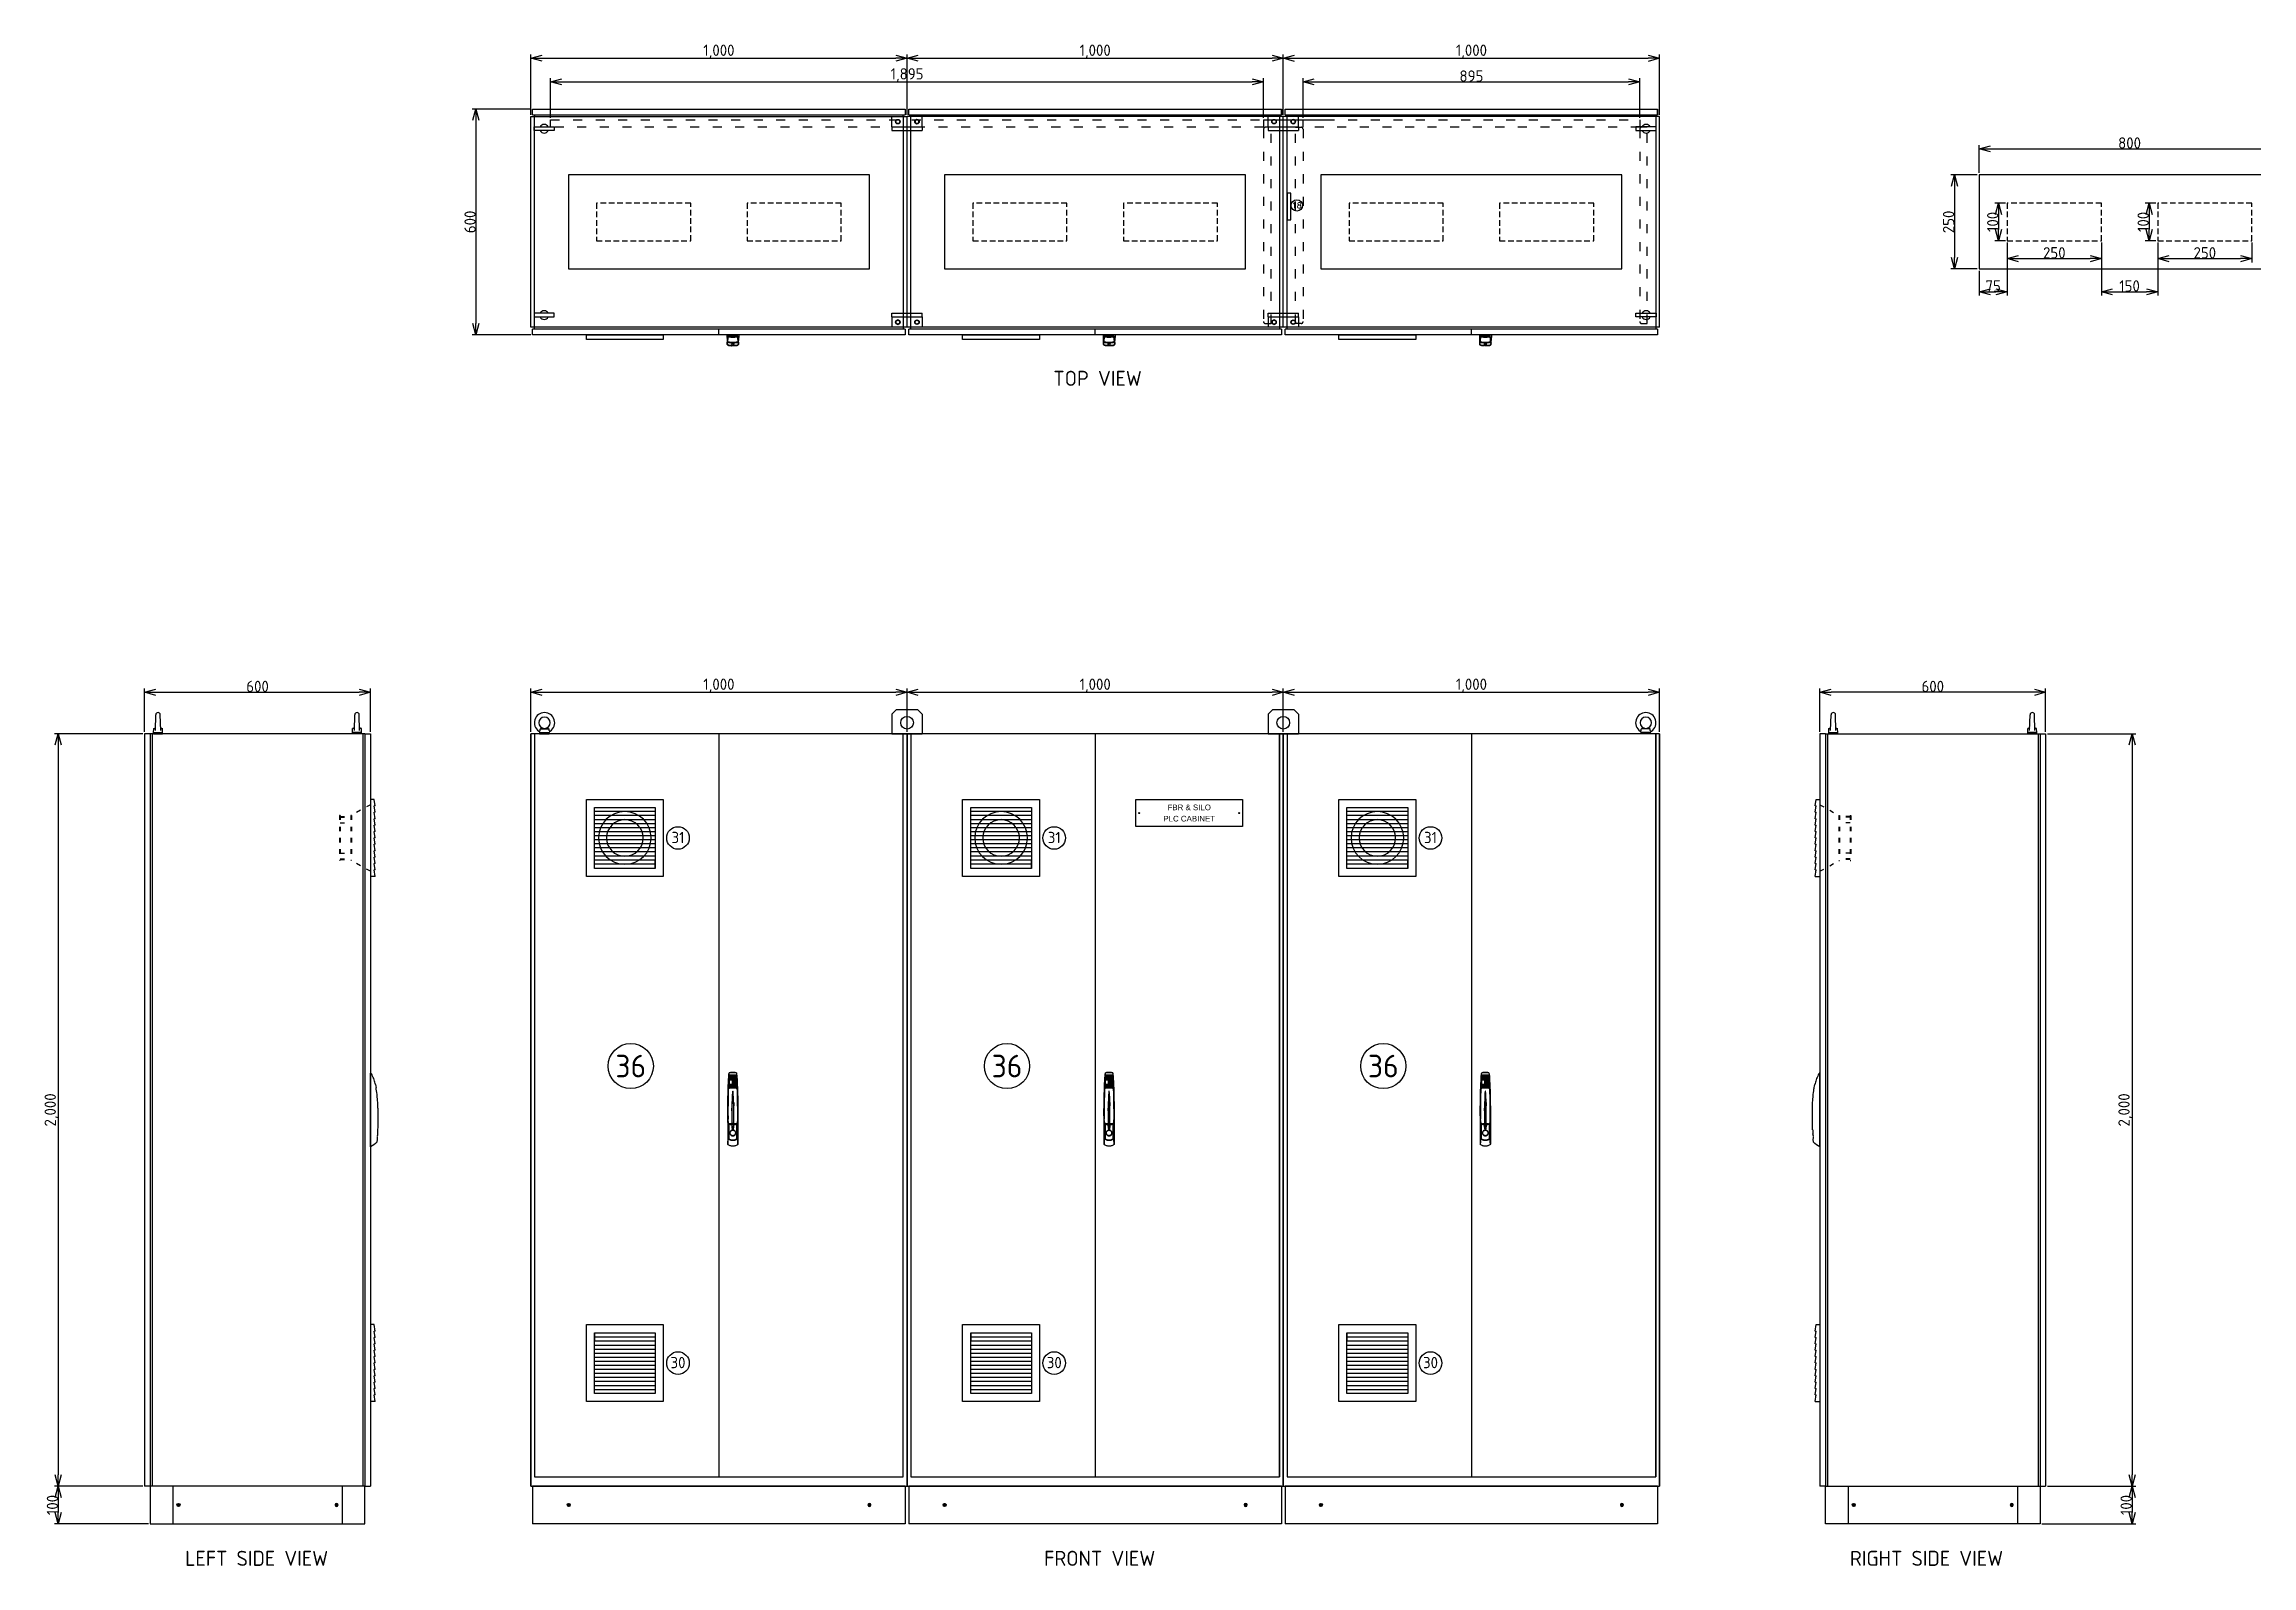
# Model space of a CAD drawing. Header units: inches. Extents: x 564911 to 603980, y 458630 to 507164.
# Drawn here: x 575616 to 581483, y 497941 to 501985 of the extents above; entities that cross this region are included whole.
import ezdxf
from ezdxf.enums import TextEntityAlignment as Align

# ---------------------------------------------------------------- set-up
doc = ezdxf.new("R2010")
doc.units = ezdxf.units.IN
doc.header["$MEASUREMENT"] = 0
for name, pattern in [('ACAD_ISO03W100', [30, 12, -18]), ('DASHED', [0.75, 0.5, -0.25]), ('PHANTOM2', [1.25, 0.625, -0.125, 0.125, -0.125, 0.125, -0.125])]:
    doc.linetypes.add(name, pattern=pattern)
for name, color, linetype in [('ASHADE', 7, 'Continuous'), ('GT_1', 9, 'Continuous'), ('HELPPOINT', 7, 'Continuous'), ('MEMBER', 7, 'Continuous'), ('RA_LOGO', 2, 'Continuous'), ('SCHRAFFUR', 4, 'Continuous'), ('TITLE_BOX', 7, 'Continuous'), ('UMRISS02', 4, 'Continuous'), ('UMRISS05', 7, 'Continuous')]:
    doc.layers.add(name, color=color, linetype=linetype)
doc.styles.add('BOLD', font='monos.ttf')
doc.styles.add('HTX11', font='O8111901')
doc.styles.add('ISO3098B', font='ISO3098B.shx')
doc.styles.add('ROMANS', font='romans.shx', dxfattribs={"width": 0.85, "height": 25})
doc.styles.add('S', font='SIMPLEX.SHX')
doc.styles.add('T1', font='browa.ttf', dxfattribs={"height": 1000})
doc.dimstyles.new('ISO-25', dxfattribs={"dimtxt": 2.5, "dimasz": 40, "dimexe": 1.25, "dimexo": 5, "dimtad": 1, "dimdec": 4, "dimdsep": 46, "dimlunit": 6, "dimtxsty": 'Standard', "dimcen": 2.5, "dimclrd": 3, "dimclre": 3, "dimadec": 0, "dimazin": 0, "dimtfac": 1, "dimtdec": 4, "dimtmove": 0, "dimatfit": 3, "dimfxl": 0, "dimtolj": 1, "dimtzin": 0, "dimarcsym": 0})

msp = doc.modelspace()

# ---------------------------------------------------------------- texts
at = {"color": 3}
for s, height, style, p in [('18', 15, 'S', (578944.86437, 501556.59137, 0.71885)), ('31', 30, 'ISO3098B', (577300.18631, 499876.6791)), ('31', 30, 'ISO3098B', (578300.18631, 499876.6791)), ('31', 30, 'ISO3098B', (579300.18631, 499876.6791)), ('36', 60, 'ISO3098B', (577174.64251, 499269.19569)), ('36', 60, 'ISO3098B', (578174.64251, 499269.19569)), ('36', 60, 'ISO3098B', (579174.64251, 499269.19569)), ('30', 30, 'ISO3098B', (577300.18631, 498481.06729)), ('30', 30, 'ISO3098B', (578300.18631, 498481.06729)), ('30', 30, 'ISO3098B', (579300.18631, 498481.06729))]:
    msp.add_text(s, height=height, dxfattribs=dict(at, style=style)).set_placement(p, align=Align.MIDDLE_CENTER)
at = {"color": 7, "style": 'ISO3098B'}
for s, p in [('TOP VIEW', (578415.34223, 501097.06673)), ('LEFT SIDE VIEW', (576180.34933, 497960.86166)), (' FRONT VIEW', (578408.76496, 497960.86166)), ('RIGHT SIDE VIEW', (580618.44918, 497960.86166))]:
    msp.add_text(s, height=40, dxfattribs=at).set_placement(p, align=Align.MIDDLE_CENTER)
at = {"color": 0, "char_height": 15, "attachment_point": 5, "line_spacing_factor": 2}
for s, insert, width in [('{\\fArial|b0|i0|c0|p34;PLC CABINET}', (578658.89613, 499926.63646), 351.8517668), ('{\\fArial|b0|i0|c0|p34;FBR & SILO}', (578658.89613, 499956.63646), 144)]:
    msp.add_mtext(s, dxfattribs=dict(at, insert=insert, width=width))

# ---------------------------------------------------------------- blocks, each defined once
blk = doc.blocks.new('_Open30')
at = {"color": 0, "linetype": 'ByBlock', "lineweight": -2}
for p, q in [((-1, 0.27), (0, 0)), ((0, 0), (-1, -0.27)), ((0, 0), (-1, 0))]:
    blk.add_line(p, q, dxfattribs=at)
blk = doc.blocks.new('*D46')
at = {"layer": 'ASHADE', "color": 3, "lineweight": -2}
for p, q in [((576908.9, 501797.8), (576908.9, 501957.7)), ((576938.9, 501947.7), (577878.9, 501947.7)), ((577908.9, 501797.8), (577908.9, 501957.7))]:
    blk.add_line(p, q, dxfattribs=at)
at = {"layer": 'DEFPOINTS', "color": 0}
for p in [(577908.9, 501947.7), (576908.9, 501792.8), (577908.9, 501792.8)]:
    blk.add_point(p, dxfattribs=at)
at = {"layer": 'ASHADE', "color": 3, "lineweight": -2, "xscale": 30, "yscale": 30, "zscale": 30, "rotation": 180}
blk.add_blockref('_Open30', (576908.9, 501947.7), dxfattribs=at)
at = {"layer": 'ASHADE', "color": 3, "lineweight": -2, "xscale": 30, "yscale": 30, "zscale": 30}
blk.add_blockref('_Open30', (577908.9, 501947.7), dxfattribs=at)
at = {"layer": 'ASHADE', "color": 0, "insert": (577408.9, 501965.5), "char_height": 30, "attachment_point": 5, "style": 'ISO3098B'}
blk.add_mtext('\\A1;1,000', dxfattribs=at)
blk = doc.blocks.new('*D47')
at = {"layer": 'ASHADE', "color": 3, "lineweight": -2}
for p, q in [((577908.9, 501797.8), (577908.9, 501957.7)), ((577938.9, 501947.7), (578878.9, 501947.7)), ((578908.9, 501797.8), (578908.9, 501957.7))]:
    blk.add_line(p, q, dxfattribs=at)
at = {"layer": 'DEFPOINTS', "color": 0}
for p in [(578908.9, 501947.7), (577908.9, 501792.8), (578908.9, 501792.8)]:
    blk.add_point(p, dxfattribs=at)
at = {"layer": 'ASHADE', "color": 3, "lineweight": -2, "xscale": 30, "yscale": 30, "zscale": 30, "rotation": 180}
blk.add_blockref('_Open30', (577908.9, 501947.7), dxfattribs=at)
at = {"layer": 'ASHADE', "color": 3, "lineweight": -2, "xscale": 30, "yscale": 30, "zscale": 30}
blk.add_blockref('_Open30', (578908.9, 501947.7), dxfattribs=at)
at = {"layer": 'ASHADE', "color": 0, "insert": (578408.9, 501965.5), "char_height": 30, "attachment_point": 5, "style": 'ISO3098B'}
blk.add_mtext('\\A1;1,000', dxfattribs=at)
blk = doc.blocks.new('*D48')
at = {"layer": 'ASHADE', "color": 3, "lineweight": -2}
for p, q in [((576908.9, 500157.6), (576908.9, 500272.6)), ((577908.9, 500157.6), (577908.9, 500272.6)), ((576938.9, 500262.6), (577878.9, 500262.6))]:
    blk.add_line(p, q, dxfattribs=at)
at = {"layer": 'DEFPOINTS', "color": 0}
for p in [(577908.9, 500262.6), (576908.9, 500152.6), (577908.9, 500152.6)]:
    blk.add_point(p, dxfattribs=at)
at = {"layer": 'ASHADE', "color": 3, "lineweight": -2, "xscale": 30, "yscale": 30, "zscale": 30, "rotation": 180}
blk.add_blockref('_Open30', (576908.9, 500262.6), dxfattribs=at)
at = {"layer": 'ASHADE', "color": 3, "lineweight": -2, "xscale": 30, "yscale": 30, "zscale": 30}
blk.add_blockref('_Open30', (577908.9, 500262.6), dxfattribs=at)
at = {"layer": 'ASHADE', "color": 0, "insert": (577408.9, 500280.5), "char_height": 30, "attachment_point": 5, "style": 'ISO3098B'}
blk.add_mtext('\\A1;1,000', dxfattribs=at)
blk = doc.blocks.new('M6')
for p, q in [((-3.1, -0.5), (-3.1, 0.5)), ((-2.6, 1), (-1.6, 1)), ((-1.1, 1.5), (-1.1, 2.5)), ((-0.6, 3), (0.4, 3)), ((-0.1, 0), (-0.1, 3)), ((0.9, 2.5), (0.9, 1.5)), ((1.4, 1), (2.4, 1)), ((2.9, 0.5), (2.9, -0.5)), ((-0.1, 0), (-3.1, 0)), ((-1.6, -1), (-2.6, -1)), ((-1.1, -2.5), (-1.1, -1.5)), ((0.4, -3), (-0.6, -3)), ((-0.1, -3), (-0.1, 0)), ((0.9, -1.5), (0.9, -2.5)), ((2.4, -1), (1.4, -1))]:
    blk.add_line(p, q)
blk.add_circle((-0.1, 0), 4)
for centre, radius, start, end in [((-2.6, 0.5), 0.5, 90, 180), ((-1.6, 1.5), 0.5, 270, 0), ((-0.6, 2.5), 0.5, 90, 180), ((0.4, 2.5), 0.5, 0, 90), ((0.8, 2.9), 0.1, 0, 90), ((1.4, 1.5), 0.5, 180, 270), ((2.4, 0.5), 0.5, 0, 90), ((-2.6, -0.5), 0.5, 180, 270), ((-1.6, -1.5), 0.5, 0, 90), ((-0.6, -2.5), 0.5, 180, 270), ((0.4, -2.5), 0.5, 270, 0), ((1.4, -1.5), 0.5, 90, 180), ((2.4, -0.5), 0.5, 270, 0)]:
    blk.add_arc(centre, radius, start, end)
blk = doc.blocks.new('*D49')
at = {"layer": 'ASHADE', "color": 3, "lineweight": -2}
for p, q in [((575882.7, 500157.6), (575882.7, 500272.6)), ((576482.7, 500157.6), (576482.7, 500272.6)), ((575912.7, 500262.6), (576452.7, 500262.6))]:
    blk.add_line(p, q, dxfattribs=at)
at = {"layer": 'DEFPOINTS', "color": 0}
for p in [(576482.7, 500262.6), (575882.7, 500152.6), (576482.7, 500152.6)]:
    blk.add_point(p, dxfattribs=at)
at = {"layer": 'ASHADE', "color": 3, "lineweight": -2, "xscale": 30, "yscale": 30, "zscale": 30, "rotation": 180}
blk.add_blockref('_Open30', (575882.7, 500262.6), dxfattribs=at)
at = {"layer": 'ASHADE', "color": 3, "lineweight": -2, "xscale": 30, "yscale": 30, "zscale": 30}
blk.add_blockref('_Open30', (576482.7, 500262.6), dxfattribs=at)
at = {"layer": 'ASHADE', "color": 0, "insert": (576182.7, 500278.3), "char_height": 30, "attachment_point": 5, "style": 'ISO3098B'}
blk.add_mtext('\\A1;600', dxfattribs=at)
blk = doc.blocks.new('*D50')
at = {"layer": 'ASHADE', "color": 3, "lineweight": -2}
for p, q in [((580335.1, 500157.6), (580335.1, 500272.6)), ((580935.1, 500157.6), (580935.1, 500272.6)), ((580905.1, 500262.6), (580365.1, 500262.6))]:
    blk.add_line(p, q, dxfattribs=at)
at = {"layer": 'DEFPOINTS', "color": 0}
for p in [(580335.1, 500262.6), (580335.1, 500152.6), (580935.1, 500152.6)]:
    blk.add_point(p, dxfattribs=at)
at = {"layer": 'ASHADE', "color": 3, "lineweight": -2, "xscale": 30, "yscale": 30, "zscale": 30, "rotation": 180}
blk.add_blockref('_Open30', (580335.1, 500262.6), dxfattribs=at)
at = {"layer": 'ASHADE', "color": 3, "lineweight": -2, "xscale": 30, "yscale": 30, "zscale": 30}
blk.add_blockref('_Open30', (580935.1, 500262.6), dxfattribs=at)
at = {"layer": 'ASHADE', "color": 0, "insert": (580635.1, 500278.3), "char_height": 30, "attachment_point": 5, "style": 'ISO3098B'}
blk.add_mtext('\\A1;600', dxfattribs=at)
blk = doc.blocks.new('*D51')
at = {"layer": 'ASHADE', "color": 3, "lineweight": -2}
for p, q in [((577908.9, 500157.6), (577908.9, 500272.6)), ((578908.9, 500157.6), (578908.9, 500272.6)), ((577938.9, 500262.6), (578878.9, 500262.6))]:
    blk.add_line(p, q, dxfattribs=at)
at = {"layer": 'DEFPOINTS', "color": 0}
for p in [(578908.9, 500262.6), (577908.9, 500152.6), (578908.9, 500152.6)]:
    blk.add_point(p, dxfattribs=at)
at = {"layer": 'ASHADE', "color": 3, "lineweight": -2, "xscale": 30, "yscale": 30, "zscale": 30, "rotation": 180}
blk.add_blockref('_Open30', (577908.9, 500262.6), dxfattribs=at)
at = {"layer": 'ASHADE', "color": 3, "lineweight": -2, "xscale": 30, "yscale": 30, "zscale": 30}
blk.add_blockref('_Open30', (578908.9, 500262.6), dxfattribs=at)
at = {"layer": 'ASHADE', "color": 0, "insert": (578408.9, 500280.5), "char_height": 30, "attachment_point": 5, "style": 'ISO3098B'}
blk.add_mtext('\\A1;1,000', dxfattribs=at)
blk = doc.blocks.new('*D54')
at = {"layer": 'ASHADE', "color": 3, "lineweight": -2}
for p, q in [((580940.1, 500152.6), (581174.7, 500152.6)), ((581164.7, 500122.6), (581164.7, 498182.6)), ((580940.1, 498152.6), (581174.7, 498152.6))]:
    blk.add_line(p, q, dxfattribs=at)
at = {"layer": 'DEFPOINTS', "color": 0}
for p in [(580935.1, 500152.6), (580935.1, 498152.6), (581164.7, 498152.6)]:
    blk.add_point(p, dxfattribs=at)
at = {"layer": 'ASHADE', "color": 3, "lineweight": -2, "xscale": 30, "yscale": 30, "zscale": 30}
for p, rotation in [((581164.7, 500152.6), 90), ((581164.7, 498152.6), 270)]:
    blk.add_blockref('_Open30', p, dxfattribs=dict(at, rotation=rotation))
at = {"layer": 'ASHADE', "color": 0, "insert": (581146.8, 499152.6), "char_height": 30, "attachment_point": 5, "rotation": 90, "style": 'ISO3098B'}
blk.add_mtext('\\A1;2,000', dxfattribs=at)
blk = doc.blocks.new('*D55')
at = {"layer": 'ASHADE', "color": 3, "lineweight": -2}
for p, q in [((580940.1, 498152.6), (581174.7, 498152.6)), ((581164.7, 498122.6), (581164.7, 498082.6)), ((580925.1, 498052.6), (581174.7, 498052.6))]:
    blk.add_line(p, q, dxfattribs=at)
at = {"layer": 'DEFPOINTS', "color": 0}
for p in [(580935.1, 498152.6), (580920.1, 498052.6), (581164.7, 498052.6)]:
    blk.add_point(p, dxfattribs=at)
at = {"layer": 'ASHADE', "color": 3, "lineweight": -2, "xscale": 30, "yscale": 30, "zscale": 30}
for p, rotation in [((581164.7, 498152.6), 90), ((581164.7, 498052.6), 270)]:
    blk.add_blockref('_Open30', p, dxfattribs=dict(at, rotation=rotation))
at = {"layer": 'ASHADE', "color": 0, "insert": (581149, 498102.6), "char_height": 30, "attachment_point": 5, "rotation": 90, "style": 'ISO3098B'}
blk.add_mtext('\\A1;100', dxfattribs=at)
blk = doc.blocks.new('*D52')
at = {"layer": 'ASHADE', "color": 3, "lineweight": -2}
for p, q in [((575877.7, 500152.6), (575643.1, 500152.6)), ((575653.1, 500122.6), (575653.1, 498182.6)), ((575877.7, 498152.6), (575643.1, 498152.6))]:
    blk.add_line(p, q, dxfattribs=at)
at = {"layer": 'DEFPOINTS', "color": 0}
for p in [(575882.7, 500152.6), (575653.1, 498152.6), (575882.7, 498152.6)]:
    blk.add_point(p, dxfattribs=at)
at = {"layer": 'ASHADE', "color": 3, "lineweight": -2, "xscale": 30, "yscale": 30, "zscale": 30}
for p, rotation in [((575653.1, 500152.6), 90), ((575653.1, 498152.6), 270)]:
    blk.add_blockref('_Open30', p, dxfattribs=dict(at, rotation=rotation))
at = {"layer": 'ASHADE', "color": 0, "insert": (575635.3, 499152.6), "char_height": 30, "attachment_point": 5, "rotation": 90, "style": 'ISO3098B'}
blk.add_mtext('\\A1;2,000', dxfattribs=at)
blk = doc.blocks.new('*D53')
at = {"layer": 'ASHADE', "color": 3, "lineweight": -2}
for p, q in [((575877.7, 498152.6), (575643.1, 498152.6)), ((575653.1, 498122.6), (575653.1, 498082.6)), ((575892.7, 498052.6), (575643.1, 498052.6))]:
    blk.add_line(p, q, dxfattribs=at)
at = {"layer": 'DEFPOINTS', "color": 0}
for p in [(575882.7, 498152.6), (575653.1, 498052.6), (575897.7, 498052.6)]:
    blk.add_point(p, dxfattribs=at)
at = {"layer": 'ASHADE', "color": 3, "lineweight": -2, "xscale": 30, "yscale": 30, "zscale": 30}
for p, rotation in [((575653.1, 498152.6), 90), ((575653.1, 498052.6), 270)]:
    blk.add_blockref('_Open30', p, dxfattribs=dict(at, rotation=rotation))
at = {"layer": 'ASHADE', "color": 0, "insert": (575637.5, 498102.6), "char_height": 30, "attachment_point": 5, "rotation": 90, "style": 'ISO3098B'}
blk.add_mtext('\\A1;100', dxfattribs=at)
blk = doc.blocks.new('*D56')
at = {"layer": 'ASHADE', "color": 3, "lineweight": -2}
for p, q in [((578908.9, 500157.6), (578908.9, 500272.6)), ((579908.9, 500157.6), (579908.9, 500272.6)), ((578938.9, 500262.6), (579878.9, 500262.6))]:
    blk.add_line(p, q, dxfattribs=at)
at = {"layer": 'DEFPOINTS', "color": 0}
for p in [(579908.9, 500262.6), (578908.9, 500152.6), (579908.9, 500152.6)]:
    blk.add_point(p, dxfattribs=at)
at = {"layer": 'ASHADE', "color": 3, "lineweight": -2, "xscale": 30, "yscale": 30, "zscale": 30, "rotation": 180}
blk.add_blockref('_Open30', (578908.9, 500262.6), dxfattribs=at)
at = {"layer": 'ASHADE', "color": 3, "lineweight": -2, "xscale": 30, "yscale": 30, "zscale": 30}
blk.add_blockref('_Open30', (579908.9, 500262.6), dxfattribs=at)
at = {"layer": 'ASHADE', "color": 0, "insert": (579408.9, 500280.5), "char_height": 30, "attachment_point": 5, "style": 'ISO3098B'}
blk.add_mtext('\\A1;1,000', dxfattribs=at)
blk = doc.blocks.new('*D57')
at = {"layer": 'ASHADE', "color": 3, "lineweight": -2}
for p, q in [((578908.9, 501797.8), (578908.9, 501957.6)), ((578938.9, 501947.6), (579878.9, 501947.6)), ((579908.9, 501797.8), (579908.9, 501957.6))]:
    blk.add_line(p, q, dxfattribs=at)
at = {"layer": 'DEFPOINTS', "color": 0}
for p in [(579908.9, 501947.6), (578908.9, 501792.8), (579908.9, 501792.8)]:
    blk.add_point(p, dxfattribs=at)
at = {"layer": 'ASHADE', "color": 3, "lineweight": -2, "xscale": 30, "yscale": 30, "zscale": 30, "rotation": 180}
blk.add_blockref('_Open30', (578908.9, 501947.6), dxfattribs=at)
at = {"layer": 'ASHADE', "color": 3, "lineweight": -2, "xscale": 30, "yscale": 30, "zscale": 30}
blk.add_blockref('_Open30', (579908.9, 501947.6), dxfattribs=at)
at = {"layer": 'ASHADE', "color": 0, "insert": (579408.9, 501965.5), "char_height": 30, "attachment_point": 5, "style": 'ISO3098B'}
blk.add_mtext('\\A1;1,000', dxfattribs=at)
blk = doc.blocks.new('*D58')
at = {"layer": 'ASHADE', "color": 3, "lineweight": -2}
for p, q in [((576961.4, 501789.3), (576961.4, 501894.9)), ((576991.4, 501884.9), (578826.4, 501884.9)), ((578856.4, 501789.3), (578856.4, 501894.9))]:
    blk.add_line(p, q, dxfattribs=at)
at = {"layer": 'DEFPOINTS', "color": 0}
for p in [(578856.4, 501884.9), (576961.4, 501784.3), (578856.4, 501784.3)]:
    blk.add_point(p, dxfattribs=at)
at = {"layer": 'ASHADE', "color": 3, "lineweight": -2, "xscale": 30, "yscale": 30, "zscale": 30, "rotation": 180}
blk.add_blockref('_Open30', (576961.4, 501884.9), dxfattribs=at)
at = {"layer": 'ASHADE', "color": 3, "lineweight": -2, "xscale": 30, "yscale": 30, "zscale": 30}
blk.add_blockref('_Open30', (578856.4, 501884.9), dxfattribs=at)
at = {"layer": 'ASHADE', "color": 0, "insert": (577908.9, 501902.8), "char_height": 30, "attachment_point": 5, "style": 'ISO3098B'}
blk.add_mtext('\\A1;1,895', dxfattribs=at)
blk = doc.blocks.new('*D59')
at = {"layer": 'ASHADE', "color": 3, "lineweight": -2}
for p, q in [((576908.9, 501812.8), (576753.1, 501812.8)), ((576763.1, 501782.8), (576763.1, 501242.8)), ((576908.9, 501212.8), (576753.1, 501212.8))]:
    blk.add_line(p, q, dxfattribs=at)
at = {"layer": 'DEFPOINTS', "color": 0}
for p in [(576913.9, 501812.8), (576763.1, 501212.8), (576913.9, 501212.8)]:
    blk.add_point(p, dxfattribs=at)
at = {"layer": 'ASHADE', "color": 3, "lineweight": -2, "xscale": 30, "yscale": 30, "zscale": 30}
for p, rotation in [((576763.1, 501812.8), 90), ((576763.1, 501212.8), 270)]:
    blk.add_blockref('_Open30', p, dxfattribs=dict(at, rotation=rotation))
at = {"layer": 'ASHADE', "color": 0, "insert": (576747.5, 501512.8), "char_height": 30, "attachment_point": 5, "rotation": 90, "style": 'ISO3098B'}
blk.add_mtext('\\A1;600', dxfattribs=at)
blk = doc.blocks.new('*D60')
at = {"layer": 'ASHADE', "color": 3, "lineweight": -2}
for p, q in [((578961.4, 501789.3), (578961.4, 501894.9)), ((578991.4, 501884.9), (579826.4, 501884.9)), ((579856.4, 501789.3), (579856.4, 501894.9))]:
    blk.add_line(p, q, dxfattribs=at)
at = {"layer": 'DEFPOINTS', "color": 0}
for p in [(579856.4, 501884.9), (578961.4, 501784.3), (579856.4, 501784.3)]:
    blk.add_point(p, dxfattribs=at)
at = {"layer": 'ASHADE', "color": 3, "lineweight": -2, "xscale": 30, "yscale": 30, "zscale": 30, "rotation": 180}
blk.add_blockref('_Open30', (578961.4, 501884.9), dxfattribs=at)
at = {"layer": 'ASHADE', "color": 3, "lineweight": -2, "xscale": 30, "yscale": 30, "zscale": 30}
blk.add_blockref('_Open30', (579856.4, 501884.9), dxfattribs=at)
at = {"layer": 'ASHADE', "color": 0, "insert": (579408.9, 501900.5), "char_height": 30, "attachment_point": 5, "style": 'ISO3098B'}
blk.add_mtext('\\A1;895', dxfattribs=at)
blk = doc.blocks.new('SF')
at = {"layer": 'ASHADE', "color": 0}
for p, q in [((60472.7, 49018.2), (60462.8, 49018.2)), ((60462.8, 49018.2), (60462.8, 48813.8)), ((60475.2, 49001.2), (60472.7, 49018.2)), ((60475.2, 49001.2), (60472.8, 49001.2)), ((60475.2, 48984.2), (60472.8, 49001.2)), ((60475.2, 48984.2), (60472.8, 48984.2)), ((60475.2, 48967.2), (60472.8, 48984.2)), ((60475.2, 48967.2), (60472.8, 48967.2)), ((60475.2, 48967.2), (60472.8, 48967.2)), ((60475.2, 48950.2), (60472.8, 48967.2)), ((60475.2, 48950.2), (60472.8, 48950.2)), ((60475.2, 48933.2), (60472.8, 48950.2)), ((60475.2, 48933.2), (60472.8, 48933.2)), ((60475.2, 48916.2), (60472.8, 48933.2)), ((60475.2, 48916.2), (60472.8, 48916.2)), ((60475.2, 48899.2), (60472.8, 48916.2)), ((60475.2, 48899.2), (60472.8, 48899.2)), ((60475.2, 48882.2), (60472.8, 48899.2)), ((60475.2, 48882.2), (60472.8, 48882.2)), ((60475.2, 48865.2), (60472.8, 48882.2)), ((60475.2, 48831.2), (60472.7, 48831.2)), ((60475.2, 48813.8), (60472.7, 48831.2)), ((60475.2, 48865.2), (60472.8, 48865.2)), ((60475.2, 48848.2), (60472.8, 48865.2)), ((60475.2, 48848.2), (60472.8, 48848.2)), ((60475.2, 48831.2), (60472.8, 48848.2)), ((60475.2, 48813.8), (60462.8, 48813.8))]:
    blk.add_line(p, q, dxfattribs=at)
blk = doc.blocks.new('SFAN')
at = {"layer": 'ASHADE', "color": 0}
for p, q in [((60472.7, 50473.8), (60462.8, 50473.8)), ((60462.8, 50473.8), (60462.8, 50269.4)), ((60472.7, 50473.8), (60462.8, 50473.8)), ((60462.8, 50473.8), (60462.8, 50269.4)), ((60475.2, 50456.8), (60472.7, 50473.8)), ((60475.2, 50456.8), (60472.7, 50473.8)), ((60475.2, 50456.8), (60472.8, 50456.8)), ((60475.2, 50439.8), (60472.8, 50456.8)), ((60475.2, 50456.8), (60472.8, 50456.8)), ((60475.2, 50439.8), (60472.8, 50456.8)), ((60475.2, 50439.8), (60472.8, 50439.8)), ((60475.2, 50422.8), (60472.8, 50439.8)), ((60475.2, 50439.8), (60472.8, 50439.8)), ((60475.2, 50422.8), (60472.8, 50439.8)), ((60475.2, 50422.8), (60472.8, 50422.8)), ((60475.2, 50422.8), (60472.8, 50422.8)), ((60475.2, 50405.8), (60472.8, 50422.8)), ((60475.2, 50422.8), (60472.8, 50422.8)), ((60475.2, 50422.8), (60472.8, 50422.8)), ((60475.2, 50405.8), (60472.8, 50422.8)), ((60475.2, 50405.8), (60472.8, 50405.8)), ((60475.2, 50388.8), (60472.8, 50405.8)), ((60475.2, 50405.8), (60472.8, 50405.8)), ((60475.2, 50388.8), (60472.8, 50405.8)), ((60475.2, 50388.8), (60472.8, 50388.8)), ((60475.2, 50371.8), (60472.8, 50388.8)), ((60475.2, 50388.8), (60472.8, 50388.8)), ((60475.2, 50371.8), (60472.8, 50388.8)), ((60475.2, 50371.8), (60472.8, 50371.8)), ((60475.2, 50354.8), (60472.8, 50371.8)), ((60475.2, 50371.8), (60472.8, 50371.8)), ((60475.2, 50354.8), (60472.8, 50371.8)), ((60475.2, 50354.8), (60472.8, 50354.8)), ((60475.2, 50337.8), (60472.8, 50354.8)), ((60475.2, 50354.8), (60472.8, 50354.8)), ((60475.2, 50337.8), (60472.8, 50354.8)), ((60475.2, 50286.8), (60472.7, 50286.8)), ((60475.2, 50269.4), (60472.7, 50286.8)), ((60475.2, 50286.8), (60472.7, 50286.8)), ((60475.2, 50269.4), (60472.7, 50286.8)), ((60475.2, 50337.8), (60472.8, 50337.8)), ((60475.2, 50320.8), (60472.8, 50337.8)), ((60475.2, 50337.8), (60472.8, 50337.8)), ((60475.2, 50320.8), (60472.8, 50337.8)), ((60475.2, 50320.8), (60472.8, 50320.8)), ((60475.2, 50303.8), (60472.8, 50320.8)), ((60475.2, 50320.8), (60472.8, 50320.8)), ((60475.2, 50303.8), (60472.8, 50320.8)), ((60475.2, 50303.8), (60472.8, 50303.8)), ((60475.2, 50286.8), (60472.8, 50303.8)), ((60475.2, 50303.8), (60472.8, 50303.8)), ((60475.2, 50286.8), (60472.8, 50303.8)), ((60475.2, 50269.4), (60462.8, 50269.4)), ((60475.2, 50269.4), (60462.8, 50269.4))]:
    blk.add_line(p, q, dxfattribs=at)
at = {"layer": 'ASHADE', "color": 0, "linetype": 'ACAD_ISO03W100'}
for p, q in [((60380.3, 50431.6), (60380.3, 50311.6)), ((60382.3, 50431.6), (60380.3, 50431.6)), ((60382.3, 50431.6), (60382.3, 50311.6)), ((60382.3, 50428.6), (60410.3, 50428.6)), ((60382.3, 50426.6), (60410.3, 50426.6)), ((60382.3, 50411.6), (60410.3, 50411.6)), ((60410.3, 50431.6), (60410.3, 50311.6)), ((60412.3, 50431.6), (60410.3, 50431.6)), ((60462.8, 50460.1), (60412.3, 50431.6)), ((60412.3, 50431.6), (60412.3, 50311.6)), ((60382.3, 50311.6), (60380.3, 50311.6)), ((60382.3, 50331.6), (60410.3, 50331.6)), ((60382.3, 50316.6), (60410.3, 50316.6)), ((60382.3, 50314.6), (60410.3, 50314.6)), ((60412.3, 50311.6), (60410.3, 50311.6)), ((60462.8, 50283.1), (60412.3, 50311.6))]:
    blk.add_line(p, q, dxfattribs=at)
blk = doc.blocks.new('FAN')
at = {"color": 7}
for p, q in [((59188.6, 45082.1), (59027.1, 45082.1)), ((59188.6, 45071.4), (59027.1, 45071.4)), ((59188.6, 45093.5), (59188.6, 45072)), ((59188.6, 45060.7), (59027.1, 45060.7)), ((59188.6, 45050), (59027.1, 45050)), ((59188.6, 45039.2), (59027.1, 45039.2)), ((59188.6, 45028.5), (59027.1, 45028.5)), ((59188.6, 45017.8), (59027.1, 45017.8)), ((59188.6, 45007.1), (59027.1, 45007.1)), ((59188.6, 44996.3), (59027.1, 44996.3)), ((59188.6, 44985.6), (59027.1, 44985.6)), ((59188.6, 44974.9), (59027.1, 44974.9)), ((59188.6, 44964.2), (59027.1, 44964.2)), ((59188.6, 44953.4), (59027.1, 44953.4)), ((59188.6, 44942.7), (59027.1, 44942.7))]:
    blk.add_line(p, q, dxfattribs=at)
for points in [[(59210.1, 45114.9), (59005.7, 45114.9), (59005.7, 44910.5), (59210.1, 44910.5)], [(59188.6, 45093.5), (59027.1, 45093.5), (59027.1, 44932), (59188.6, 44932)]]:
    blk.add_lwpolyline(points, close=True, dxfattribs=at)
at = {"color": 0}
for radius in [70, 48.6]:
    blk.add_circle((59107.9, 45012.7), radius, dxfattribs=at)
blk = doc.blocks.new('FIL')
at = {"color": 7}
for p, q in [((59027.1, 43627.2), (59188.6, 43627.2)), ((59027.1, 43616.4), (59188.6, 43616.4)), ((59027.1, 43605.7), (59188.6, 43605.7)), ((59027.1, 43595), (59188.6, 43595)), ((59027.1, 43584.3), (59188.6, 43584.3)), ((59027.1, 43573.5), (59188.6, 43573.5)), ((59027.1, 43562.8), (59188.6, 43562.8)), ((59027.1, 43552.1), (59188.6, 43552.1)), ((59027.1, 43541.4), (59188.6, 43541.4)), ((59027.1, 43530.6), (59188.6, 43530.6)), ((59027.1, 43519.9), (59188.6, 43519.9)), ((59027.1, 43509.2), (59188.6, 43509.2)), ((59027.1, 43498.5), (59188.6, 43498.5)), ((59027.1, 43476.4), (59027.1, 43497.8)), ((59027.1, 43487.7), (59188.6, 43487.7))]:
    blk.add_line(p, q, dxfattribs=at)
for points in [[(59005.7, 43454.9), (59210.1, 43454.9), (59210.1, 43659.3), (59005.7, 43659.3)], [(59027.1, 43476.4), (59188.6, 43476.4), (59188.6, 43637.9), (59027.1, 43637.9)]]:
    blk.add_lwpolyline(points, close=True, dxfattribs=at)
blk = doc.blocks.new('7542')
at = {"layer": 'UMRISS02', "color": 0}
for p, q in [((6.4, -7), (6.4, 9.6)), ((50.9, 15), (50.9, 14.3)), ((50.9, -11.8), (50.9, -12.5))]:
    blk.add_line(p, q, dxfattribs=at)
for points in [[(6.4, 10.7), (6.4, 11.8), (6.6, 12.7), (7.1, 13.2), (7.4, 13.3), (7.9, 13.4)], [(6.4, 9.6), (6.4, 10.7)], [(7.9, 13.4), (8.2, 13.4), (8.8, 13.5), (9.4, 13.5)], [(9.4, 13.5), (10, 13.6), (10.5, 13.6), (10.7, 13.6)], [(10.7, 13.6), (12.3, 13.8)], [(12.3, 13.8), (17.2, 14.1), (22.5, 14.4), (28, 14.7), (28.2, 14.7)], [(28.2, 14.7), (32.1, 14.8), (41.7, 15.1), (50.5, 15.3)], [(45.9, -8.5), (45.8, -7.3), (45.7, -6), (45.6, -4.8), (45.5, -3.6), (45.5, -2.3), (45.4, -1.1), (45.4, 0.1), (45.4, 1.3), (45.4, 2.5), (45.4, 3.7), (45.5, 4.9), (45.5, 6.1), (45.6, 7.4), (45.7, 8.6), (45.8, 9.8), (45.9, 11.1)], [(46.2, 11), (46.1, 9.8), (46, 8.6), (45.9, 7.3), (45.8, 6.1), (45.7, 4.9), (45.7, 3.7), (45.7, 2.5), (45.7, 1.3), (45.7, 0.1), (45.7, -1.1), (45.7, -2.3), (45.8, -3.5), (45.9, -4.8), (46, -6), (46.1, -7.3), (46.2, -8.5)], [(45.9, 11.1), (45.9, 11.1), (46, 11.6), (46.1, 12), (46.3, 12.5), (46.4, 12.9), (46.7, 13.3), (46.9, 13.6), (47.1, 14), (47.4, 14.2), (47.7, 14.5), (48, 14.7), (48.3, 14.9), (48.6, 15), (49, 15.2), (49.3, 15.2), (49.6, 15.3), (49.8, 15.3)], [(50, 15), (49.8, 15), (49.5, 14.9), (49.2, 14.9), (48.9, 14.8), (48.6, 14.6), (48.3, 14.5), (48, 14.2), (47.7, 14), (47.4, 13.7), (47.1, 13.4), (46.9, 13.1), (46.7, 12.7), (46.5, 12.4), (46.4, 11.9), (46.3, 11.5), (46.2, 11.1), (46.2, 11)], [(47, 11), (46.7, 8.7), (46.5, 4.9), (46.4, 1.3), (46.5, -2.4), (46.7, -6.2), (47, -8.4)], [(50.2, 14.3), (49.1, 14), (48, 13.3), (47.3, 12.2), (47, 11)], [(50.9, 15), (50.9, 15), (50.8, 15), (50.8, 15), (50.8, 15), (50.8, 15), (50.7, 15), (50.7, 15), (50.7, 15), (50.7, 15), (50.6, 15), (50.6, 15), (50.6, 15), (50.6, 15), (50.5, 15), (50.5, 15), (50.5, 15), (50.5, 15), (50.4, 15), (50.4, 15), (50.4, 15), (50.4, 15), (50.3, 15), (50.3, 15), (50.3, 15), (50.3, 15), (50.2, 15), (50.2, 15), (50.2, 15), (50.2, 15), (50.1, 15), (50.1, 15), (50.1, 15), (50.1, 15), (50, 15)], [(50.9, 14.3), (50.2, 14.3)], [(50.5, 15.3), (50.5, 15.3), (50.5, 15.3), (50.5, 15.3), (50.5, 15.3), (50.5, 15.3), (50.5, 15.3), (50.5, 15.3), (50.5, 15.3), (50.6, 15.3), (50.7, 15.3), (50.8, 15.2), (50.8, 15.2), (50.8, 15.2), (50.8, 15.2), (50.8, 15.2), (50.8, 15.2), (50.8, 15.1), (50.9, 15.1), (50.9, 15)], [(6.4, -8.2), (6.4, -7)], [(7.9, -10.8), (7.2, -10.7), (6.7, -10.2), (6.5, -9.5), (6.4, -8.9), (6.4, -8.2)], [(9.4, -11), (8.8, -10.9), (8.2, -10.9), (7.9, -10.8)], [(10.7, -11.1), (10.5, -11.1), (10, -11), (9.4, -11)], [(12.3, -11.2), (10.7, -11.1)], [(28.2, -12.1), (28, -12.1), (22.5, -11.9), (17.2, -11.6), (12.3, -11.2)], [(50.5, -12.8), (41.7, -12.6), (32.1, -12.3), (28.2, -12.1)], [(49.8, -12.7), (49.6, -12.7), (49.3, -12.7), (49, -12.6), (48.6, -12.5), (48.3, -12.4), (48, -12.2), (47.7, -12), (47.4, -11.7), (47.1, -11.4), (46.9, -11.1), (46.7, -10.7), (46.4, -10.3), (46.3, -9.9), (46.1, -9.5), (46, -9), (45.9, -8.5)], [(46.2, -8.5), (46.3, -8.9), (46.4, -9.4), (46.5, -9.8), (46.7, -10.2), (46.9, -10.6), (47.1, -10.9), (47.4, -11.2), (47.7, -11.5), (48, -11.7), (48.3, -11.9), (48.6, -12.1), (48.9, -12.2), (49.2, -12.3), (49.5, -12.4), (49.8, -12.4), (50, -12.4)], [(47, -8.4), (47.2, -9.4), (47.7, -10.3), (48.7, -11.3), (50.2, -11.8)], [(50, -12.4), (50.1, -12.4), (50.1, -12.5), (50.1, -12.5), (50.1, -12.5), (50.2, -12.5), (50.2, -12.5), (50.2, -12.5), (50.2, -12.5), (50.3, -12.5), (50.3, -12.5), (50.3, -12.5), (50.3, -12.5), (50.4, -12.5), (50.4, -12.5), (50.4, -12.5), (50.4, -12.5), (50.5, -12.5), (50.5, -12.5), (50.5, -12.5), (50.5, -12.5), (50.6, -12.5), (50.6, -12.5), (50.6, -12.5), (50.6, -12.5), (50.7, -12.5), (50.7, -12.5), (50.7, -12.5), (50.7, -12.5), (50.8, -12.5), (50.8, -12.5), (50.8, -12.5), (50.8, -12.5), (50.9, -12.5), (50.9, -12.5)], [(50.2, -11.8), (50.9, -11.8)], [(50.9, -12.5), (50.9, -12.5), (50.9, -12.6), (50.8, -12.7), (50.7, -12.7), (50.5, -12.8), (50.5, -12.8), (50.5, -12.8), (50.5, -12.8), (50.5, -12.8), (50.5, -12.8), (50.5, -12.8), (50.5, -12.8)]]:
    blk.add_lwpolyline(points, dxfattribs=at)
blk.add_ellipse((46, 11), major_axis=(0.298, -0.033), ratio=0.106263, start_param=0.810532, end_param=1.793918, dxfattribs=at)
at = {"layer": 'UMRISS02', "color": 0, "extrusion": (0, 0, -1)}
for centre, major_axis, ratio, start_param, end_param in [((49.8, 15), (-0.006, 0.3), 0.69333, 0, 1.58465), ((46, -8.5), (0.298, 0.033), 0.106263, 0.810532, 1.793918), ((49.8, -12.4), (0.006, 0.3), 0.69333, 1.556943, 3.141593)]:
    blk.add_ellipse(centre, major_axis=major_axis, ratio=ratio, start_param=start_param, end_param=end_param, dxfattribs=at)
blk = doc.blocks.new('*X20')
at = {"color": 0}
for p, q in [((70.8, 137.3), (71.9, 138.3)), ((70.8, 137.7), (71.5, 138.3)), ((70.8, 138), (71.2, 138.3)), ((71.1, 137.2), (72.2, 138.3)), ((71.5, 137.2), (74.9, 140.6)), ((71.8, 137.2), (74, 139.4)), ((71.9, 136.3), (74, 138.3)), ((72.1, 136.8), (73.7, 138.4)), ((72.1, 136.1), (74.3, 138.3)), ((72.2, 137.2), (73.8, 138.9)), ((72.5, 136.1), (73.2, 136.9)), ((72.7, 138.8), (74.5, 140.6)), ((72.8, 139.3), (74.2, 140.6)), ((72.8, 136.1), (73.1, 136.4)), ((73, 139.8), (73.8, 140.6)), ((73.1, 140.3), (73.5, 140.6)), ((73.5, 137.2), (74.7, 138.3)), ((73.7, 137), (75, 138.3)), ((73.8, 136.8), (76.8, 139.8)), ((74, 136.6), (76.7, 139.3)), ((74.1, 139.5), (75.2, 140.6)), ((74.1, 136.4), (74.9, 137.1)), ((74.3, 136.2), (75, 136.9)), ((74.5, 139.5), (75.6, 140.6)), ((74.6, 136.1), (75.2, 136.7)), ((74.8, 139.5), (75.9, 140.6)), ((75, 137.2), (76.5, 138.8)), ((75, 136.1), (75.3, 136.5)), ((75.2, 139.5), (76.3, 140.6)), ((75.3, 136.1), (75.5, 136.3)), ((75.4, 138.6), (77, 140.3)), ((75.4, 137.2), (76.4, 138.3)), ((75.5, 139.2), (77, 140.6)), ((75.5, 139.5), (76.6, 140.6)), ((75.7, 137.2), (76.2, 137.8)), ((76.1, 137.2), (76.1, 137.3)), ((76.6, 136.4), (78.2, 138)), ((76.7, 136.1), (78.1, 137.5)), ((76.8, 136.9), (78.4, 138.5)), ((76.9, 137.4), (78.5, 139)), ((77.1, 137.9), (78.7, 139.5)), ((77.1, 136.1), (77.9, 136.9)), ((77.2, 138.4), (78.8, 140)), ((77.4, 138.9), (79, 140.5)), ((77.4, 136.1), (77.8, 136.4)), ((77.5, 139.4), (78.8, 140.6)), ((77.7, 139.9), (78.4, 140.6)), ((77.8, 140.4), (78, 140.6)), ((79.3, 136.2), (81, 138)), ((79.4, 136.7), (81.2, 138.5)), ((79.5, 139.6), (80.5, 140.6)), ((79.6, 137.2), (81.3, 139)), ((79.6, 136.1), (80.9, 137.5)), ((79.7, 140.1), (80.2, 140.6)), ((79.7, 137.7), (81.5, 139.5)), ((79.8, 139.5), (80.9, 140.6)), ((79.8, 140.6), (79.8, 140.6)), ((79.9, 138.2), (82.3, 140.6)), ((79.9, 136.1), (80.7, 136.9)), ((80, 138.7), (81.9, 140.6)), ((80.1, 139.5), (81.2, 140.6)), ((80.2, 139.2), (81.6, 140.6)), ((80.3, 136.1), (80.6, 136.4)), ((81.5, 139.5), (82.6, 140.6)), ((81.9, 139.5), (82.4, 140.1)), ((82.3, 139.5), (82.3, 139.6)), ((82.9, 136.3), (84.7, 138)), ((83, 136.8), (84.8, 138.6)), ((83.1, 139.7), (84.1, 140.6)), ((83.1, 136.1), (84.5, 137.5)), ((83.2, 137.3), (85, 139.1)), ((83.3, 139.5), (84.4, 140.6)), ((83.3, 140.2), (83.7, 140.6)), ((83.3, 137.8), (86.2, 140.6)), ((83.4, 136.1), (84.4, 137)), ((83.5, 138.3), (85.8, 140.6)), ((83.6, 138.8), (85.5, 140.6)), ((83.7, 139.5), (84.8, 140.6)), ((83.8, 139.3), (85.1, 140.6)), ((83.8, 136.1), (84.2, 136.5)), ((85.4, 139.5), (86.1, 140.2)), ((85.7, 136.3), (87.8, 138.3)), ((85.8, 139.5), (85.9, 139.6)), ((85.9, 136.8), (87.6, 138.6)), ((85.9, 136.1), (88.1, 138.3)), ((86, 137.3), (87.8, 139.1)), ((86.2, 137.8), (89, 140.6)), ((86.3, 138.3), (88.7, 140.6)), ((86.3, 136.1), (87.2, 137)), ((86.5, 138.8), (88.3, 140.6)), ((86.6, 139.3), (87.9, 140.6)), ((86.6, 136.1), (87, 136.5)), ((86.8, 139.8), (87.6, 140.6)), ((86.9, 140.3), (87.2, 140.6)), ((87.4, 137.2), (88.5, 138.3)), ((87.7, 137.2), (88.8, 138.3)), ((88.1, 137.2), (90.5, 139.7)), ((88.3, 139.5), (89.4, 140.6)), ((88.3, 136.4), (90.1, 138.1)), ((88.4, 137.2), (90.4, 139.1)), ((88.4, 136.9), (90.2, 138.6)), ((88.4, 136.1), (89.9, 137.6)), ((88.6, 139.5), (89.7, 140.6)), ((88.8, 136.1), (89.8, 137.1)), ((88.9, 138.4), (90.7, 140.2)), ((89, 139.5), (90.1, 140.6)), ((89, 138.9), (90.8, 140.6)), ((89.1, 136.1), (89.6, 136.6)), ((89.2, 139.4), (90.4, 140.6)), ((89.5, 136.1), (89.5, 136.1)), ((90.3, 136.3), (92, 138)), ((90.5, 136.8), (92.2, 138.5)), ((90.5, 136.1), (91.9, 137.5)), ((90.6, 137.3), (92.3, 139)), ((90.8, 137.8), (92.5, 139.5)), ((90.9, 138.3), (92.6, 140)), ((90.9, 136.1), (91.8, 137)), ((91.1, 138.8), (92.8, 140.5)), ((91.2, 139.3), (92.5, 140.6)), ((91.2, 136.1), (92.1, 137)), ((91.4, 139.8), (92.2, 140.6)), ((91.5, 140.3), (91.8, 140.6)), ((91.6, 136.1), (92.5, 137)), ((91.9, 136.1), (92.8, 137)), ((92.3, 136.1), (93.2, 137)), ((92.6, 136.1), (93.5, 137)), ((93, 136.1), (93.9, 137)), ((93.3, 136.1), (94, 136.8)), ((93.7, 136.1), (94, 136.5))]:
    blk.add_line(p, q, dxfattribs=at)
blk = doc.blocks.new('RT')
at = {"layer": 'UMRISS02', "color": 0}
for p, q in [((575239.9, 504958.4), (575221.7, 504958.4)), ((575221.7, 504957.2), (575221.7, 504958.4)), ((575238.7, 504957.2), (575221.7, 504957.2)), ((575238.2, 504956.7), (575221.7, 504956.7)), ((575221.7, 504956.7), (575221.7, 504955.5)), ((575237, 504955.5), (575221.7, 504955.5)), ((575236.5, 504955), (575221.7, 504955)), ((575221.7, 504955), (575221.7, 504953.8)), ((575235.3, 504953.8), (575221.7, 504953.8)), ((575234.8, 504953.3), (575221.7, 504953.3)), ((575221.7, 504953.3), (575221.7, 504952.1)), ((575233.6, 504952.1), (575221.7, 504952.1)), ((575233.1, 504951.6), (575221.7, 504951.6)), ((575221.7, 504951.6), (575221.7, 504950.3)), ((575231.9, 504950.3), (575221.7, 504950.3)), ((575231.4, 504949.9), (575221.7, 504949.9)), ((575221.7, 504949.9), (575221.7, 504948.6)), ((575230.1, 504948.6), (575221.7, 504948.6)), ((575229.7, 504948.2), (575221.7, 504948.2)), ((575221.7, 504937.4), (575221.7, 504948.2)), ((575221.7, 504945.5), (575221.7, 504947.1)), ((575221.7, 504937.4), (575229.7, 504937.4)), ((575223.1, 504934), (575221.8, 504934)), ((575221.8, 504934), (575221.8, 504933.2)), ((575222.9, 504933.2), (575221.8, 504933.2)), ((575222.9, 504933.2), (575222.6, 504932.3)), ((575223.5, 504932.3), (575222.6, 504932.3)), ((575223.7, 504935.8), (575223.1, 504934)), ((575223.8, 504933.2), (575223.5, 504932.3)), ((575226.7, 504935.8), (575223.7, 504935.8)), ((575223.8, 504933.2), (575224.5, 504932.3)), ((575224.3, 504934.9), (575224, 504934)), ((575225.3, 504934), (575224, 504934)), ((575225.5, 504934.9), (575224.3, 504934.9)), ((575225.5, 504932.3), (575224.5, 504932.3)), ((575224.9, 504933.2), (575225.5, 504932.3)), ((575225.9, 504933.2), (575224.9, 504933.2)), ((575225.5, 504934.9), (575225.3, 504934)), ((575226.7, 504935.8), (575225.9, 504933.2)), ((575227.3, 504935.8), (575226.3, 504932.3)), ((575227.1, 504932.3), (575226.3, 504932.3)), ((575228.2, 504935.8), (575227.1, 504932.3)), ((575228.2, 504935.8), (575227.3, 504935.8)), ((575229.1, 504934.9), (575228.4, 504932.3)), ((575229.3, 504932.3), (575228.4, 504932.3)), ((575228.8, 504935.8), (575228.5, 504934.9)), ((575229.1, 504934.9), (575228.5, 504934.9)), ((575231, 504935.8), (575228.8, 504935.8)), ((575230.1, 504934.9), (575229.3, 504932.3)), ((575229.7, 504937.4), (575229.7, 504948.2)), ((575230.1, 504937.4), (575230.1, 504948.6)), ((575230.1, 504937.4), (575231.4, 504937.4)), ((575230.7, 504934.9), (575230.1, 504934.9)), ((575231, 504935.8), (575230.7, 504934.9)), ((575231.9, 504934.9), (575231.2, 504932.3)), ((575232.1, 504932.3), (575231.2, 504932.3)), ((575231.6, 504935.8), (575231.3, 504934.9)), ((575231.9, 504934.9), (575231.3, 504934.9)), ((575231.4, 504937.4), (575231.4, 504949.9)), ((575233.8, 504935.8), (575231.6, 504935.8)), ((575231.9, 504937.4), (575231.9, 504950.3)), ((575231.9, 504937.4), (575233.1, 504937.4)), ((575232.9, 504934.9), (575232.1, 504932.3)), ((575233.5, 504934.9), (575232.9, 504934.9)), ((575233.1, 504937.4), (575233.1, 504951.6)), ((575234.4, 504935.8), (575233.4, 504932.3)), ((575234.3, 504932.3), (575233.4, 504932.3)), ((575233.8, 504935.8), (575233.5, 504934.9)), ((575233.6, 504937.4), (575233.6, 504952.1)), ((575233.6, 504937.4), (575234.8, 504937.4)), ((575234.6, 504933.2), (575234.3, 504932.3)), ((575237.3, 504935.8), (575234.4, 504935.8)), ((575235.6, 504933.2), (575234.6, 504933.2)), ((575234.8, 504937.4), (575234.8, 504953.3)), ((575235.1, 504934.9), (575234.8, 504934)), ((575235.8, 504934), (575234.8, 504934)), ((575236.1, 504934.9), (575235.1, 504934.9)), ((575235.3, 504937.4), (575235.3, 504953.8)), ((575235.3, 504937.4), (575236.5, 504937.4)), ((575235.6, 504933.2), (575235.3, 504932.3)), ((575236.3, 504932.3), (575235.3, 504932.3)), ((575236.1, 504934.9), (575235.8, 504934)), ((575237.3, 504935.8), (575236.3, 504932.3)), ((575236.5, 504937.4), (575236.5, 504955)), ((575238, 504935.8), (575236.9, 504932.3)), ((575239.9, 504932.3), (575236.9, 504932.3)), ((575237, 504937.4), (575237, 504955.5)), ((575237, 504937.4), (575238.2, 504937.4)), ((575238.9, 504935.8), (575238, 504935.8)), ((575238.9, 504935.8), (575238.1, 504933)), ((575238.1, 504933), (575239.9, 504933)), ((575238.2, 504937.4), (575238.2, 504956.7)), ((575238.7, 504937.4), (575238.7, 504957.2)), ((575238.7, 504937.4), (575239.9, 504937.4)), ((575239.9, 504937.4), (575239.9, 504958.4)), ((575239.9, 504933), (575239.9, 504932.3)), ((575217.3, 504872.2), (575217.6, 504872.2)), ((575217.6, 504872.2), (575217.6, 504853.2)), ((575217.6, 504849.5), (575217.6, 504853.2)), ((575218.1, 504849.5), (575217.6, 504849.5)), ((575218.1, 504853.2), (575218.1, 504872.2)), ((575218.1, 504853.2), (575218.1, 504849.5)), ((575218.1, 504849.5), (575218.1, 504849.5)), ((575243.6, 504872.2), (575243.6, 504853.2)), ((575243.6, 504853.2), (575243.6, 504849.5)), ((575243.6, 504849.5), (575244.1, 504849.5)), ((575243.6, 504849.5), (575243.6, 504849.5)), ((575244.1, 504853.2), (575244.1, 504872.2)), ((575244.1, 504872.2), (575244.3, 504872.2)), ((575244.1, 504849.5), (575244.1, 504853.2)), ((575217.8, 504840.5), (575217.8, 504785.4)), ((575221.9, 504832.1), (575219.2, 504832.1)), ((575223.2, 504808.5), (575223.1, 504807.6)), ((575223.1, 504807.6), (575223.2, 504806.8)), ((575223.4, 504809.3), (575223.2, 504808.5)), ((575223.2, 504806.8), (575223.3, 504805.9)), ((575223.3, 504805.9), (575223.6, 504805.1)), ((575223.6, 504810.2), (575223.4, 504809.3)), ((575223.9, 504810.9), (575223.6, 504810.2)), ((575223.6, 504805.1), (575223.9, 504804.3)), ((575224.4, 504811.7), (575223.9, 504810.9)), ((575223.9, 504804.3), (575224.3, 504803.5)), ((575224.3, 504803.5), (575224.8, 504802.8)), ((575224.9, 504812.4), (575224.4, 504811.7)), ((575224.8, 504802.8), (575225.4, 504802.2)), ((575225.5, 504813), (575224.9, 504812.4)), ((575225.4, 504802.2), (575226, 504801.6)), ((575226.1, 504813.6), (575225.5, 504813)), ((575226, 504801.6), (575226.7, 504801.1)), ((575226.8, 504814), (575226.1, 504813.6)), ((575226.7, 504801.1), (575227.5, 504800.7)), ((575227.5, 504814.5), (575226.8, 504814)), ((575228.4, 504814.8), (575227.5, 504814.5)), ((575227.5, 504800.7), (575228.3, 504800.3)), ((575228.3, 504800.3), (575229.1, 504800.1)), ((575229.2, 504815), (575228.4, 504814.8)), ((575228.8, 504832.1), (575232.9, 504832.1)), ((575229.1, 504800.1), (575229.9, 504800)), ((575230, 504815.2), (575229.2, 504815)), ((575229.9, 504800), (575230.8, 504799.9)), ((575230.9, 504815.2), (575230, 504815.2)), ((575230.8, 504799.9), (575231.7, 504800)), ((575231.7, 504815.1), (575230.9, 504815.2)), ((575232.6, 504815), (575231.7, 504815.1)), ((575231.7, 504800), (575232.5, 504800.1)), ((575232.5, 504800.1), (575233.4, 504800.3)), ((575233.4, 504814.8), (575232.6, 504815)), ((575234.2, 504814.4), (575233.4, 504814.8)), ((575233.4, 504800.3), (575234.2, 504800.7)), ((575234.9, 504814), (575234.2, 504814.4)), ((575234.2, 504800.7), (575234.9, 504801.1)), ((575235.6, 504813.5), (575234.9, 504814)), ((575234.9, 504801.1), (575235.6, 504801.6)), ((575236.3, 504813), (575235.6, 504813.5)), ((575235.6, 504801.6), (575236.3, 504802.1)), ((575236.8, 504812.3), (575236.3, 504813)), ((575236.3, 504802.1), (575236.9, 504802.8)), ((575237.3, 504811.6), (575236.8, 504812.3)), ((575236.9, 504802.8), (575237.4, 504803.5)), ((575237.8, 504810.9), (575237.3, 504811.6)), ((575237.4, 504803.5), (575237.8, 504804.2)), ((575238.1, 504810.1), (575237.8, 504810.9)), ((575237.8, 504804.2), (575238.1, 504805)), ((575238.3, 504809.3), (575238.1, 504810.1)), ((575238.1, 504805), (575238.3, 504805.9)), ((575238.5, 504808.4), (575238.3, 504809.3)), ((575238.3, 504805.9), (575238.5, 504806.7)), ((575238.5, 504807.6), (575238.5, 504808.4)), ((575238.5, 504806.7), (575238.5, 504807.6)), ((575239.8, 504832.1), (575242.5, 504832.1)), ((575243.9, 504840.5), (575243.9, 504785.4))]:
    blk.add_line(p, q, dxfattribs=at)
for points in [[(575218.6, 504917.5), (575218.6, 504917.5), (575218.5, 504914.6), (575218.4, 504911.7), (575218.4, 504908.8), (575218.3, 504905.9), (575218.3, 504903), (575218.2, 504900.1), (575218.2, 504897.2), (575218.1, 504894.3)], [(575218.8, 504923.1), (575218.8, 504923.1), (575218.8, 504922.8), (575218.8, 504922.5), (575218.8, 504922.2), (575218.7, 504921.9), (575218.7, 504921.5), (575218.7, 504921.2), (575218.7, 504920.9), (575218.7, 504920.5), (575218.7, 504920.1), (575218.7, 504919.8), (575218.6, 504919.4), (575218.6, 504919), (575218.6, 504918.7), (575218.6, 504918.3), (575218.6, 504917.9), (575218.6, 504917.5)], [(575219, 504925.4), (575219, 504925.2), (575218.9, 504924.8), (575218.9, 504924.5), (575218.9, 504924.1), (575218.9, 504923.8), (575218.8, 504923.4), (575218.8, 504923.1)], [(575219, 504925.4), (575219.1, 504929)], [(575242.6, 504929), (575242.7, 504925.4)], [(575242.9, 504923.1), (575242.8, 504923.4), (575242.8, 504923.8), (575242.8, 504924.1), (575242.8, 504924.5), (575242.8, 504924.9), (575242.7, 504925.2), (575242.7, 504925.4)], [(575243.1, 504917.5), (575243.1, 504917.9), (575243.1, 504918.3), (575243.1, 504918.7), (575243.1, 504919), (575243, 504919.4), (575243, 504919.8), (575243, 504920.1), (575243, 504920.5), (575243, 504920.9), (575243, 504921.2), (575243, 504921.5), (575242.9, 504921.9), (575242.9, 504922.2), (575242.9, 504922.5), (575242.9, 504922.8), (575242.9, 504923.1), (575242.9, 504923.1)], [(575243.6, 504894.3), (575243.5, 504897.2), (575243.5, 504900.1), (575243.4, 504903), (575243.4, 504905.9), (575243.3, 504908.8), (575243.2, 504911.7), (575243.2, 504914.6), (575243.1, 504917.5)], [(575218.1, 504894.3), (575218, 504888.6), (575218, 504882.8), (575217.9, 504877.1), (575217.8, 504871.4), (575217.8, 504889.4), (575217.7, 504883.7), (575217.7, 504878), (575217.6, 504872.2), (575217.6, 504872.2)], [(575217.6, 504872.2), (575217.7, 504872.2), (575217.8, 504872.2), (575217.9, 504872.2), (575218.1, 504872.2), (575218.1, 504872.2)], [(575217.7, 504842), (575217.7, 504842.3), (575217.7, 504842.7), (575217.7, 504843), (575217.7, 504843.4), (575217.7, 504843.8), (575217.7, 504844.2), (575217.7, 504844.6), (575217.7, 504845), (575217.7, 504845.5), (575217.7, 504845.9), (575217.7, 504846.3), (575217.6, 504846.8), (575217.6, 504847.2), (575217.6, 504847.7), (575217.6, 504848.1), (575217.6, 504848.6), (575217.6, 504849.1), (575217.6, 504849.5)], [(575217.8, 504840.5), (575217.8, 504840.5), (575217.8, 504840.6), (575217.8, 504840.6), (575217.8, 504840.6), (575217.8, 504840.7), (575217.8, 504840.7), (575217.8, 504840.7), (575217.8, 504840.8), (575217.8, 504840.8), (575217.8, 504840.9), (575217.8, 504840.9), (575217.8, 504840.9), (575217.8, 504841), (575217.8, 504841), (575217.8, 504841.1), (575217.8, 504841.1), (575217.8, 504841.1), (575217.8, 504841.2), (575217.8, 504841.2), (575217.8, 504841.3), (575217.8, 504841.3), (575217.8, 504841.3), (575217.8, 504841.4), (575217.8, 504841.4), (575217.8, 504841.4), (575217.7, 504841.5), (575217.7, 504841.5), (575217.7, 504841.6), (575217.7, 504841.6), (575217.7, 504841.6), (575217.7, 504841.7), (575217.7, 504841.7), (575217.7, 504841.8), (575217.7, 504841.8), (575217.7, 504841.8), (575217.7, 504841.9), (575217.7, 504841.9), (575217.7, 504842)], [(575217.8, 504894.3), (575218.1, 504894.3)], [(575218.1, 504849.5), (575218.1, 504849.1), (575218.1, 504848.6), (575218.1, 504848.2), (575218.1, 504847.8), (575218.1, 504847.3), (575218.1, 504846.9), (575218.1, 504846.5), (575218.1, 504846), (575218.1, 504845.6), (575218.1, 504845.2), (575218.1, 504844.8), (575218.1, 504844.6)], [(575244.1, 504872.2), (575244.1, 504872.2), (575244, 504878), (575244, 504883.7), (575243.9, 504889.4), (575243.9, 504871.4), (575243.8, 504877.1), (575243.7, 504882.8), (575243.7, 504888.6), (575243.6, 504894.3)], [(575243.6, 504894.3), (575243.9, 504894.3)], [(575243.6, 504872.2), (575243.6, 504872.2), (575243.8, 504872.2), (575243.9, 504872.2), (575244, 504872.2), (575244.1, 504872.2)], [(575243.6, 504849.5), (575243.6, 504849.1), (575243.6, 504848.6), (575243.6, 504848.2), (575243.6, 504847.8), (575243.6, 504847.3), (575243.6, 504846.9), (575243.6, 504846.5), (575243.6, 504846), (575243.6, 504845.6), (575243.6, 504845.2), (575243.6, 504844.8), (575243.6, 504844.6)], [(575243.9, 504840.5), (575243.9, 504840.5), (575243.9, 504840.6), (575243.9, 504840.6), (575243.9, 504840.6), (575243.9, 504840.7), (575243.9, 504840.7), (575243.9, 504840.7), (575243.9, 504840.8), (575243.9, 504840.8), (575243.9, 504840.9), (575243.9, 504840.9), (575243.9, 504840.9), (575243.9, 504841), (575243.9, 504841), (575243.9, 504841.1), (575243.9, 504841.1), (575243.9, 504841.1), (575243.9, 504841.2), (575243.9, 504841.2), (575243.9, 504841.3), (575243.9, 504841.3), (575243.9, 504841.3), (575243.9, 504841.4), (575243.9, 504841.4), (575243.9, 504841.4), (575243.9, 504841.5), (575243.9, 504841.5), (575243.9, 504841.6), (575243.9, 504841.6), (575243.9, 504841.6), (575243.9, 504841.7), (575243.9, 504841.7), (575243.9, 504841.8), (575243.9, 504841.8), (575243.9, 504841.8), (575243.9, 504841.9), (575244, 504841.9), (575244, 504842)], [(575244, 504842), (575244, 504842.3), (575244, 504842.7), (575244, 504843), (575244, 504843.4), (575244, 504843.8), (575244, 504844.2), (575244, 504844.6), (575244, 504845), (575244, 504845.5), (575244, 504845.9), (575244, 504846.3), (575244, 504846.8), (575244, 504847.2), (575244, 504847.7), (575244, 504848.1), (575244.1, 504848.6), (575244.1, 504849.1), (575244.1, 504849.5)], [(575217.8, 504785.4), (575217.8, 504784.8), (575217.7, 504784.2), (575217.7, 504783.6), (575217.7, 504783.1), (575217.6, 504782.6), (575217.6, 504782), (575217.6, 504781.5), (575217.6, 504781), (575217.5, 504780.5), (575217.5, 504780), (575217.5, 504779.6), (575217.5, 504779.1), (575217.4, 504778.7), (575217.4, 504778.2), (575217.4, 504777.8), (575217.3, 504777.4)], [(575217.5, 504777), (575217.5, 504777.1), (575217.5, 504777.1), (575217.6, 504777.5), (575217.6, 504777.9), (575217.6, 504778.3), (575217.6, 504778.8), (575217.7, 504779.3), (575217.7, 504779.7), (575217.7, 504780.2), (575217.8, 504780.7), (575217.8, 504781.2), (575217.8, 504781.7), (575217.8, 504782.3), (575217.9, 504782.8), (575217.9, 504783.3), (575217.9, 504783.9), (575217.9, 504784.5), (575218, 504785.1)], [(575218.3, 504832.9), (575218.2, 504833.1), (575218.2, 504833.6), (575218.1, 504834), (575218.1, 504834.5), (575218.1, 504834.9), (575218, 504835.4), (575218, 504835.9), (575218, 504836.4), (575217.9, 504836.8), (575217.9, 504837.3), (575217.9, 504837.8), (575217.9, 504838.3), (575217.8, 504838.8), (575217.8, 504839.3), (575217.8, 504839.8), (575217.8, 504840.5)], [(575218, 504789.9), (575218, 504789.2), (575218, 504788.6), (575217.9, 504788), (575217.9, 504787.5), (575217.9, 504786.9), (575217.8, 504786.4), (575217.8, 504785.8), (575217.8, 504785.4)], [(575218.3, 504832.9), (575218.3, 504832.2), (575218.3, 504831.4), (575218.3, 504831), (575218.3, 504828.8), (575218.2, 504826.6), (575218.2, 504824.1), (575218.2, 504821.7), (575218.2, 504819.3), (575218.2, 504816.9), (575218.2, 504814.5), (575218.2, 504812), (575218.2, 504809.6), (575218.2, 504807.2), (575218.2, 504804.8), (575218.1, 504802.4), (575218.1, 504800), (575218.1, 504797.6), (575218.1, 504795.2), (575218.1, 504792.8), (575218.1, 504791.2), (575218, 504789.9)], [(575220.8, 504790.9), (575220.6, 504791), (575220.3, 504791.1), (575220.1, 504791.2), (575219.8, 504791.3), (575219.5, 504791.3), (575219.3, 504791.3), (575219, 504791.3), (575218.8, 504791.2), (575218.7, 504791.1), (575218.5, 504791), (575218.4, 504790.8), (575218.3, 504790.7), (575218.2, 504790.5), (575218.1, 504790.2), (575218.1, 504790.1), (575218, 504789.9)], [(575218, 504785.1), (575218, 504785.6), (575218, 504786.1), (575218.1, 504786.7), (575218.1, 504787.2), (575218.1, 504787.8), (575218.2, 504788.3), (575218.2, 504788.9), (575218.2, 504789.7)], [(575218.2, 504789.7), (575218.3, 504789.8), (575218.3, 504790), (575218.3, 504790.2), (575218.4, 504790.4), (575218.5, 504790.6), (575218.7, 504790.8), (575218.8, 504790.9), (575218.9, 504791), (575219.1, 504791.1), (575219.3, 504791.1), (575219.6, 504791.1), (575219.8, 504791.1), (575220, 504791), (575220.3, 504790.9), (575220.5, 504790.8), (575220.7, 504790.7)], [(575218.5, 504832.1), (575218.5, 504832.1), (575218.4, 504832.3), (575218.4, 504832.4), (575218.3, 504832.6), (575218.3, 504832.8), (575218.3, 504832.9)], [(575218.5, 504834.8), (575218.6, 504834.3), (575218.6, 504833.9), (575218.7, 504833.4), (575218.7, 504833.2)], [(575221, 504830.8), (575220.8, 504830.8), (575220.7, 504830.8), (575220.5, 504830.9), (575220.3, 504830.9), (575220.1, 504831), (575220, 504831), (575219.8, 504831.1), (575219.7, 504831.2), (575219.5, 504831.2), (575219.4, 504831.3), (575219.3, 504831.4), (575219.2, 504831.5), (575219.1, 504831.5), (575218.9, 504831.6), (575218.8, 504831.7), (575218.8, 504831.8), (575218.6, 504832.1), (575218.5, 504832.1)], [(575219.2, 504832.1), (575219.2, 504832.1), (575219.2, 504832.1), (575219.2, 504832.1), (575219.1, 504832.1), (575219, 504832.1), (575218.7, 504832.1), (575218.7, 504832.1), (575218.6, 504832.1), (575218.6, 504832.1), (575218.5, 504832.1)], [(575218.7, 504833.2), (575218.7, 504833.1), (575218.7, 504832.9), (575218.8, 504832.8), (575218.8, 504832.6), (575218.9, 504832.5), (575218.9, 504832.4), (575219, 504832.3), (575219.1, 504832.1), (575219.2, 504832.1)], [(575219.1, 504832.2), (575219.1, 504832.5), (575219.1, 504832.7), (575219.1, 504833), (575219.2, 504833.2), (575219.2, 504833.5), (575219.2, 504833.7)], [(575219.1, 504832.2), (575219.1, 504832.2), (575219.2, 504832.2), (575219.2, 504832.2), (575219.3, 504832.2), (575219.3, 504832.3)], [(575219.2, 504832.1), (575219.3, 504832), (575219.4, 504831.9), (575219.5, 504831.8), (575219.6, 504831.7), (575219.7, 504831.6), (575219.8, 504831.6), (575219.9, 504831.5), (575220.1, 504831.4), (575220.2, 504831.4), (575220.3, 504831.3), (575220.5, 504831.3), (575220.6, 504831.2), (575220.8, 504831.2), (575220.9, 504831.1), (575221.1, 504831.1)], [(575219.3, 504833.5), (575219.3, 504833.2), (575219.3, 504833), (575219.3, 504832.7), (575219.3, 504832.5), (575219.3, 504832.3)], [(575220.7, 504790.7), (575220.8, 504790.7), (575222, 504790.1), (575223.2, 504789.6), (575224.4, 504789.1), (575225.6, 504788.8), (575226.9, 504788.5), (575228.2, 504788.3), (575229.5, 504788.1), (575230.8, 504788.1), (575232.1, 504788.1), (575233.5, 504788.3), (575234.8, 504788.5), (575236, 504788.8), (575237.3, 504789.1), (575238.5, 504789.6), (575239.8, 504790.1), (575240.9, 504790.7)], [(575220.8, 504790.9), (575220.9, 504792.4), (575220.9, 504794.8), (575220.9, 504797.2), (575220.9, 504799.7), (575220.9, 504802.1), (575220.9, 504804.5), (575221, 504807), (575221, 504809.4), (575221, 504811.8), (575221, 504814.3), (575221, 504816.7), (575221, 504819.2), (575221, 504821.6), (575221, 504824), (575221, 504826.5), (575221, 504828.7), (575221, 504830.8)], [(575240.8, 504790.9), (575239.7, 504790.3), (575238.4, 504789.8), (575237.2, 504789.4), (575236, 504789), (575234.7, 504788.7), (575233.4, 504788.5), (575232.1, 504788.4), (575230.8, 504788.3), (575229.5, 504788.4), (575228.2, 504788.5), (575227, 504788.7), (575225.7, 504789), (575224.5, 504789.4), (575223.2, 504789.8), (575222.1, 504790.3), (575220.9, 504790.9), (575220.8, 504790.9)], [(575221, 504830.8), (575221.9, 504830.7), (575222.9, 504830.6), (575223.8, 504830.5), (575224.7, 504830.4), (575225.6, 504830.3), (575226.6, 504830.3), (575227.5, 504830.2), (575228.4, 504830.2)], [(575228.5, 504830.5), (575228.5, 504830.5), (575228.5, 504830.5), (575227.5, 504830.6), (575226.6, 504830.6), (575225.7, 504830.7), (575224.8, 504830.7), (575223.8, 504830.8), (575222.9, 504830.9), (575222, 504831), (575221.1, 504831.1)], [(575228.5, 504830.5), (575228.5, 504830.5), (575228.5, 504830.5), (575228.5, 504830.5), (575228.5, 504830.5), (575228.4, 504830.4), (575228.4, 504830.4), (575228.4, 504830.4), (575228.4, 504830.3), (575228.4, 504830.3), (575228.4, 504830.3), (575228.4, 504830.3), (575228.4, 504830.2), (575228.4, 504830.2)], [(575228.4, 504830.2), (575228.4, 504830.2), (575228.5, 504829.2), (575228.5, 504828.2), (575228.6, 504827.3), (575228.7, 504826.3), (575228.8, 504825.3), (575228.8, 504824.3), (575229, 504823.4), (575229.1, 504822.4), (575229.2, 504821.3), (575229.4, 504820.3), (575229.6, 504819.2), (575229.9, 504818.2), (575230, 504817.8), (575230.2, 504817.3), (575230.3, 504817.1), (575230.4, 504816.9), (575230.5, 504816.8), (575230.6, 504816.7), (575230.6, 504816.6), (575230.7, 504816.6), (575230.8, 504816.6), (575230.9, 504816.6), (575231, 504816.6), (575231.1, 504816.7), (575231.2, 504816.8), (575231.7, 504817.6), (575231.9, 504818.5), (575232.1, 504819.4), (575232.3, 504820.3), (575232.5, 504821.2), (575232.6, 504822.2), (575232.7, 504823.1), (575232.8, 504824.2), (575232.9, 504825.2), (575233, 504826.4), (575233.1, 504827.6), (575233.2, 504828.9), (575233.3, 504830.2)], [(575233.2, 504830.5), (575233.1, 504830.6), (575232.9, 504830.7), (575232.6, 504830.8), (575232.3, 504830.9), (575232.1, 504831), (575231.8, 504831), (575231.5, 504831.1), (575231.2, 504831.1), (575230.8, 504831.1), (575230.5, 504831.1), (575230.2, 504831.1), (575229.9, 504831), (575229.6, 504831), (575229.3, 504830.9), (575229.1, 504830.8), (575228.8, 504830.7), (575228.6, 504830.6), (575228.5, 504830.5)], [(575228.5, 504830.2), (575228.5, 504830.2), (575228.5, 504830.3), (575228.5, 504830.3), (575228.5, 504830.3), (575228.6, 504830.4), (575228.6, 504830.4), (575228.6, 504830.4)], [(575233.2, 504830.2), (575233.1, 504828.9), (575233, 504827.6), (575232.9, 504826.4), (575232.8, 504825.2), (575232.7, 504824.2), (575232.6, 504823.1), (575232.5, 504822.2), (575232.4, 504821.3), (575232.2, 504820.3), (575232.1, 504819.4), (575231.9, 504818.5), (575231.6, 504817.7), (575231.2, 504816.8), (575231.1, 504816.7), (575231, 504816.6), (575230.9, 504816.6), (575230.8, 504816.6), (575230.7, 504816.6), (575230.7, 504816.6), (575230.6, 504816.7), (575230.5, 504816.8), (575230.4, 504816.9), (575230.3, 504817.1), (575230.2, 504817.3), (575230, 504817.8), (575229.9, 504818.2), (575229.7, 504819.2), (575229.5, 504820.3), (575229.3, 504821.4), (575229.1, 504822.4), (575229, 504823.4), (575228.9, 504824.4), (575228.8, 504825.3), (575228.8, 504826.3), (575228.7, 504827.3), (575228.6, 504828.2), (575228.6, 504829.2), (575228.5, 504830.2), (575228.5, 504830.2)], [(575228.6, 504830.4), (575228.7, 504830.4), (575228.9, 504830.6), (575229.1, 504830.7), (575229.4, 504830.8), (575229.7, 504830.8), (575230, 504830.9), (575230.3, 504831), (575230.5, 504831), (575230.8, 504831), (575231.1, 504831), (575231.4, 504831), (575231.7, 504830.9), (575232, 504830.8), (575232.3, 504830.8), (575232.5, 504830.7), (575232.8, 504830.6), (575233, 504830.4), (575233.1, 504830.4)], [(575233.1, 504830.4), (575233.1, 504830.4), (575233.1, 504830.4), (575233.1, 504830.3), (575233.2, 504830.3), (575233.2, 504830.3), (575233.2, 504830.3), (575233.2, 504830.3), (575233.2, 504830.2), (575233.2, 504830.2)], [(575240.6, 504831.1), (575239.7, 504831), (575238.8, 504830.9), (575237.9, 504830.8), (575236.9, 504830.7), (575236, 504830.7), (575235.1, 504830.6), (575234.2, 504830.6), (575233.2, 504830.5), (575233.2, 504830.5), (575233.2, 504830.5)], [(575233.3, 504830.2), (575233.3, 504830.2), (575233.3, 504830.3), (575233.3, 504830.3), (575233.3, 504830.3), (575233.3, 504830.4), (575233.3, 504830.4), (575233.3, 504830.4), (575233.2, 504830.4), (575233.2, 504830.5), (575233.2, 504830.5), (575233.2, 504830.5), (575233.2, 504830.5), (575233.2, 504830.5)], [(575233.3, 504830.2), (575234.2, 504830.2), (575235.1, 504830.3), (575236, 504830.3), (575237, 504830.4), (575237.9, 504830.5), (575238.8, 504830.6), (575239.7, 504830.7), (575240.6, 504830.8)], [(575242.5, 504832.1), (575242.4, 504832), (575242.3, 504831.9), (575242.2, 504831.8), (575242.1, 504831.7), (575242, 504831.6), (575241.9, 504831.6), (575241.8, 504831.5), (575241.6, 504831.4), (575241.5, 504831.4), (575241.4, 504831.3), (575241.2, 504831.3), (575241.1, 504831.2), (575240.9, 504831.2), (575240.7, 504831.1), (575240.6, 504831.1)], [(575240.6, 504830.8), (575240.8, 504830.8), (575241, 504830.8), (575241.2, 504830.9), (575241.4, 504830.9), (575241.5, 504831), (575241.7, 504831), (575241.9, 504831.1), (575242, 504831.2), (575242.1, 504831.2), (575242.3, 504831.3), (575242.4, 504831.4), (575242.5, 504831.5), (575242.6, 504831.5), (575242.7, 504831.6), (575242.8, 504831.7), (575242.9, 504831.8), (575243.1, 504832.1), (575243.1, 504832.1)], [(575240.6, 504830.8), (575240.6, 504828.7), (575240.6, 504826.5), (575240.7, 504824), (575240.7, 504821.6), (575240.7, 504819.2), (575240.7, 504816.7), (575240.7, 504814.3), (575240.7, 504811.8), (575240.7, 504809.4), (575240.7, 504807), (575240.7, 504804.5), (575240.8, 504802.1), (575240.8, 504799.7), (575240.8, 504797.2), (575240.8, 504794.8), (575240.8, 504792.4), (575240.8, 504790.9)], [(575243.6, 504789.9), (575243.6, 504790.1), (575243.6, 504790.2), (575243.5, 504790.5), (575243.4, 504790.7), (575243.3, 504790.8), (575243.2, 504791), (575243, 504791.1), (575242.9, 504791.2), (575242.7, 504791.3), (575242.4, 504791.3), (575242.2, 504791.3), (575241.9, 504791.3), (575241.6, 504791.2), (575241.3, 504791.1), (575241.1, 504791), (575240.8, 504790.9)], [(575240.9, 504790.7), (575241.2, 504790.8), (575241.4, 504790.9), (575241.6, 504791), (575241.9, 504791.1), (575242.1, 504791.1), (575242.4, 504791.1), (575242.6, 504791.1), (575242.7, 504791), (575242.9, 504790.9), (575243, 504790.8), (575243.2, 504790.6), (575243.3, 504790.4), (575243.3, 504790.2), (575243.4, 504790), (575243.4, 504789.8), (575243.4, 504789.7)], [(575242.3, 504833.5), (575242.4, 504833.2), (575242.4, 504833), (575242.4, 504832.7), (575242.4, 504832.5), (575242.4, 504832.3)], [(575242.6, 504832.2), (575242.5, 504832.2), (575242.5, 504832.2), (575242.5, 504832.2), (575242.4, 504832.2), (575242.4, 504832.3)], [(575242.6, 504832.2), (575242.6, 504832.5), (575242.6, 504832.7), (575242.5, 504833), (575242.5, 504833.2), (575242.5, 504833.5), (575242.5, 504833.7)], [(575243, 504833.2), (575243, 504833.1), (575243, 504832.9), (575242.9, 504832.8), (575242.8, 504832.6), (575242.8, 504832.5), (575242.8, 504832.4), (575242.7, 504832.3), (575242.6, 504832.1), (575242.5, 504832.1)], [(575242.5, 504832.1), (575242.5, 504832.1), (575242.5, 504832.1), (575242.5, 504832.1), (575242.6, 504832.1), (575242.7, 504832.1), (575243, 504832.1), (575243, 504832.1), (575243, 504832.1), (575243.1, 504832.1), (575243.1, 504832.1)], [(575243.2, 504834.8), (575243.1, 504834.3), (575243.1, 504833.9), (575243, 504833.4), (575243, 504833.2)], [(575243.1, 504832.1), (575243.2, 504832.1), (575243.2, 504832.3), (575243.3, 504832.4), (575243.4, 504832.6), (575243.4, 504832.8), (575243.4, 504832.9)], [(575243.4, 504832.9), (575243.5, 504833.1), (575243.5, 504833.6), (575243.5, 504834), (575243.6, 504834.5), (575243.6, 504834.9), (575243.6, 504835.4), (575243.7, 504835.9), (575243.7, 504836.4), (575243.7, 504836.8), (575243.8, 504837.3), (575243.8, 504837.8), (575243.8, 504838.3), (575243.8, 504838.8), (575243.9, 504839.3), (575243.9, 504839.8), (575243.9, 504840.5)], [(575243.6, 504789.9), (575243.6, 504791.2), (575243.6, 504792.8), (575243.6, 504795.2), (575243.6, 504797.6), (575243.6, 504800), (575243.5, 504802.4), (575243.5, 504804.8), (575243.5, 504807.2), (575243.5, 504809.6), (575243.5, 504812), (575243.5, 504814.5), (575243.5, 504816.9), (575243.5, 504819.3), (575243.5, 504821.7), (575243.4, 504824.1), (575243.4, 504826.6), (575243.4, 504828.8), (575243.4, 504831), (575243.4, 504831.4), (575243.4, 504832.2), (575243.4, 504832.9)], [(575243.4, 504789.7), (575243.5, 504789.5), (575243.5, 504788.9), (575243.5, 504788.3), (575243.6, 504787.8), (575243.6, 504787.2), (575243.6, 504786.7), (575243.7, 504786.1), (575243.7, 504785.6), (575243.7, 504785.1)], [(575243.9, 504785.4), (575243.9, 504785.8), (575243.9, 504786.4), (575243.8, 504786.9), (575243.8, 504787.5), (575243.8, 504788), (575243.7, 504788.6), (575243.7, 504789.2), (575243.7, 504789.7), (575243.6, 504789.9)], [(575243.7, 504785.1), (575243.7, 504785), (575243.7, 504784.5), (575243.8, 504783.9), (575243.8, 504783.3), (575243.8, 504782.8), (575243.8, 504782.3), (575243.9, 504781.7), (575243.9, 504781.2), (575243.9, 504780.7), (575244, 504780.2), (575244, 504779.7), (575244, 504779.3), (575244, 504778.8), (575244.1, 504778.3), (575244.1, 504777.9), (575244.1, 504777.5), (575244.2, 504777.1), (575244.2, 504777.1), (575244.2, 504777)], [(575244.3, 504777.4), (575244.3, 504777.8), (575244.3, 504778.2), (575244.3, 504778.7), (575244.2, 504779.1), (575244.2, 504779.6), (575244.2, 504780), (575244.2, 504780.5), (575244.1, 504781), (575244.1, 504781.5), (575244.1, 504782), (575244, 504782.6), (575244, 504783.1), (575244, 504783.6), (575244, 504784.2), (575243.9, 504784.7), (575243.9, 504785.3), (575243.9, 504785.4)]]:
    blk.add_lwpolyline(points, dxfattribs=at)
at = {"layer": 'UMRISS02', "color": 0, "extrusion": (0, 0, -1)}
for centre, major_axis, ratio, start_param, end_param in [((575218.2, 504842), (0.422, 0.013), 0.662821, 3.188218, 4.596384), ((575218.2, 504840.5), (0.422, 0.014), 0.680241, 3.189223, 4.484773), ((575221.1, 504830.8), (0.055, 0.418), 0.166812, 4.680341, 5.620031), ((575228.5, 504830.4), (-0.083, 0.147), 0.548868, 0.796881, 1.838019), ((575233.2, 504830.4), (0.083, 0.147), 0.548868, 4.445166, 5.486304), ((575240.8, 504791), (-0.206, 0.368), 0.096157, 1.757182, 2.411758), ((575243, 504832.9), (-0.42, 0.042), 0.768279, 1.494194, 3.012285), ((575243.2, 504789.9), (0.421, 0.03), 0.729067, 0.096458, 1.070257), ((575243.5, 504785.4), (0.422, 0.019), 0.784057, 0.056257, 1.040806)]:
    blk.add_ellipse(centre, major_axis=major_axis, ratio=ratio, start_param=start_param, end_param=end_param, dxfattribs=at)
at = {"layer": 'UMRISS02', "color": 0}
for centre, major_axis, ratio, start_param, end_param in [((575243.5, 504842), (-0.422, 0.013), 0.662821, 3.188218, 4.596384), ((575218.2, 504785.4), (-0.422, 0.019), 0.784057, 0.056257, 1.040806), ((575218.5, 504789.9), (-0.421, 0.03), 0.729067, 0.096458, 1.070257), ((575218.7, 504832.9), (0.42, 0.042), 0.768279, 1.494194, 3.012285), ((575220.9, 504791), (0.206, 0.368), 0.096157, 1.757182, 2.411758), ((575228.4, 504830.2), (0.169, 0.01), 0.009473, 4.669403, 5.382986), ((575233.3, 504830.2), (-0.169, 0.01), 0.009473, 0.900199, 1.613782), ((575240.6, 504830.8), (-0.055, 0.418), 0.166812, 4.680341, 5.620031), ((575243.5, 504840.5), (-0.422, 0.014), 0.680241, 3.189223, 4.484773)]:
    blk.add_ellipse(centre, major_axis=major_axis, ratio=ratio, start_param=start_param, end_param=end_param, dxfattribs=at)
at = {"layer": 'UMRISS05', "color": 0}
for p, q in [((575221.8, 504930.6), (575221.8, 504937.4)), ((575239.9, 504930.6), (575221.8, 504930.6)), ((575239.9, 504930.6), (575239.9, 504937.4)), ((575217.3, 504853.1), (575217.3, 504777.4)), ((575217.3, 504853.1), (575217.5, 504853.1)), ((575217.5, 504853.2), (575217.5, 504853.1)), ((575217.6, 504853.2), (575217.5, 504853.2)), ((575218.1, 504853.2), (575217.6, 504853.2)), ((575218.1, 504873.7), (575218.1, 504879.1)), ((575218.1, 504838.3), (575218.1, 504873.7)), ((575218.1, 504853.2), (575218.1, 504853.2)), ((575228.4, 504873.7), (575228.4, 504831.8)), ((575233.3, 504831.8), (575233.3, 504873.7)), ((575243.6, 504879.1), (575243.6, 504873.7)), ((575243.6, 504873.7), (575243.6, 504838.3)), ((575243.6, 504853.2), (575244.1, 504853.2)), ((575243.6, 504853.2), (575243.6, 504853.2)), ((575244.1, 504853.2), (575244.1, 504853.2)), ((575244.1, 504853.2), (575244.1, 504853.1)), ((575244.3, 504853.1), (575244.1, 504853.1)), ((575244.3, 504853.1), (575244.3, 504777.4)), ((575221.2, 504832.2), (575219.1, 504832.2)), ((575219.3, 504832.3), (575219.8, 504833.3)), ((575223.6, 504807.7), (575223.7, 504808.4)), ((575223.7, 504806.9), (575223.6, 504807.7)), ((575223.7, 504808.4), (575223.8, 504809.3)), ((575223.8, 504806), (575223.7, 504806.9)), ((575223.8, 504809.3), (575224.1, 504810.1)), ((575224, 504805.2), (575223.8, 504806)), ((575224.3, 504804.5), (575224, 504805.2)), ((575224.1, 504810.1), (575224.4, 504810.8)), ((575224.7, 504803.8), (575224.3, 504804.5)), ((575224.4, 504810.8), (575224.8, 504811.5)), ((575225.2, 504803.1), (575224.7, 504803.8)), ((575224.8, 504811.5), (575225.2, 504812.1)), ((575225.2, 504812.1), (575225.8, 504812.7)), ((575225.7, 504802.5), (575225.2, 504803.1)), ((575226.3, 504802), (575225.7, 504802.5)), ((575225.8, 504812.7), (575226.4, 504813.3)), ((575227, 504801.5), (575226.3, 504802)), ((575226.4, 504813.3), (575227, 504813.7)), ((575227, 504813.7), (575227.8, 504814.1)), ((575227.7, 504801.1), (575227, 504801.5)), ((575228.5, 504800.8), (575227.7, 504801.1)), ((575227.8, 504814.1), (575228.5, 504814.4)), ((575228.5, 504814.4), (575229.3, 504814.6)), ((575229.2, 504800.5), (575228.5, 504800.8)), ((575229.2, 504832.2), (575232.4, 504832.2)), ((575230, 504800.4), (575229.2, 504800.5)), ((575229.3, 504814.6), (575230, 504814.8)), ((575230, 504814.8), (575230.9, 504814.8)), ((575230.8, 504800.4), (575230, 504800.4)), ((575231.6, 504800.4), (575230.8, 504800.4)), ((575230.9, 504814.8), (575231.7, 504814.7)), ((575232.4, 504800.5), (575231.6, 504800.4)), ((575231.7, 504814.7), (575232.5, 504814.6)), ((575233.2, 504800.8), (575232.4, 504800.5)), ((575232.5, 504814.6), (575233.2, 504814.4)), ((575233.2, 504814.4), (575234, 504814.1)), ((575234, 504801.1), (575233.2, 504800.8)), ((575234, 504814.1), (575234.7, 504813.7)), ((575234.7, 504801.5), (575234, 504801.1)), ((575234.7, 504813.7), (575235.3, 504813.2)), ((575235.3, 504801.9), (575234.7, 504801.5)), ((575235.3, 504813.2), (575235.9, 504812.7)), ((575235.9, 504802.5), (575235.3, 504801.9)), ((575235.9, 504812.7), (575236.5, 504812.1)), ((575236.5, 504803.1), (575235.9, 504802.5)), ((575236.5, 504812.1), (575236.9, 504811.4)), ((575237, 504803.8), (575236.5, 504803.1)), ((575236.9, 504811.4), (575237.3, 504810.7)), ((575237.3, 504804.5), (575237, 504803.8)), ((575237.3, 504810.7), (575237.6, 504810)), ((575237.7, 504805.2), (575237.3, 504804.5)), ((575237.6, 504810), (575237.9, 504809.2)), ((575237.9, 504806), (575237.7, 504805.2)), ((575237.9, 504809.2), (575238, 504808.4)), ((575238, 504806.8), (575237.9, 504806)), ((575238, 504808.4), (575238.1, 504807.6)), ((575238.1, 504807.6), (575238, 504806.8)), ((575240.5, 504832.2), (575242.6, 504832.2)), ((575242.4, 504832.3), (575241.9, 504833.3))]:
    blk.add_line(p, q, dxfattribs=at)
at = {"layer": 'UMRISS05', "color": 0, "linetype": 'Continuous'}
for p, q in [((575217.3, 504853.2), (575217.3, 504872.2)), ((575217.3, 504853.2), (575217.6, 504853.2)), ((575217.6, 504853.2), (575218.1, 504853.2)), ((575244.1, 504853.2), (575243.6, 504853.2)), ((575244.3, 504853.2), (575244.1, 504853.2)), ((575244.3, 504872.2), (575244.3, 504853.2))]:
    blk.add_line(p, q, dxfattribs=at)
for points in [[(575220.3, 504958.6), (575220.3, 504958.6), (575220.4, 504959.2), (575220.4, 504959.8), (575220.5, 504960.3), (575220.6, 504961), (575220.7, 504961.7), (575220.7, 504961.8)], [(575220.7, 504961.8), (575221.1, 504964.8), (575221.3, 504967)], [(575220.7, 504961.8), (575220.9, 504961.9), (575221.2, 504962.1), (575221.9, 504962.2), (575222.1, 504962.2)], [(575221.3, 504967), (575221.3, 504967), (575221.4, 504967.1), (575221.4, 504967.1), (575221.4, 504967.2), (575221.5, 504967.2), (575221.5, 504967.3), (575221.6, 504967.3), (575221.6, 504967.4), (575221.7, 504967.4)], [(575221.6, 504967.4), (575221.5, 504967.3), (575221.4, 504967.3), (575221.3, 504967.2), (575221.3, 504967.1), (575221.3, 504967)], [(575221.3, 504967), (575221.3, 504967), (575221.3, 504967), (575221.3, 504967), (575221.3, 504967), (575221.3, 504967), (575221.3, 504967), (575221.3, 504967), (575221.3, 504967), (575221.3, 504967), (575221.3, 504967)], [(575221.7, 504967.4), (575221.7, 504967.4), (575221.7, 504967.4), (575221.7, 504967.4), (575221.6, 504967.4), (575221.6, 504967.4), (575221.6, 504967.4), (575221.6, 504967.4), (575221.6, 504967.4), (575221.6, 504967.4), (575221.6, 504967.4)], [(575240, 504967.4), (575239.4, 504967.5), (575239.4, 504967.5), (575238.3, 504967.7), (575237.3, 504967.9), (575236.2, 504968), (575235.1, 504968.2), (575234.1, 504968.3), (575233, 504968.3), (575231.9, 504968.4), (575230.8, 504968.4), (575229.8, 504968.4), (575228.7, 504968.3), (575227.6, 504968.3), (575226.5, 504968.2), (575225.5, 504968), (575224.4, 504967.9), (575223.4, 504967.7), (575222.3, 504967.5), (575222.2, 504967.5), (575221.7, 504967.4)], [(575221.7, 504967.4), (575221.7, 504967.4)], [(575222.1, 504962.2), (575225.9, 504962.2), (575229.9, 504962.2), (575233.4, 504962.2), (575239.6, 504962.2)], [(575239.6, 504962.2), (575240.1, 504962.2), (575240.6, 504962), (575241, 504961.8)], [(575240, 504967.4), (575240, 504967.4), (575240.2, 504967.3), (575240.3, 504967.2), (575240.3, 504967.2), (575240.3, 504967.1), (575240.3, 504967), (575240.3, 504967)], [(575240.1, 504967.4), (575240.1, 504967.4), (575240.1, 504967.4), (575240.1, 504967.4), (575240, 504967.4), (575240, 504967.4), (575240, 504967.4), (575240, 504967.4), (575240, 504967.4), (575240, 504967.4), (575240, 504967.4)], [(575240, 504967.4), (575240, 504967.4)], [(575240.4, 504967), (575240.4, 504967.1), (575240.3, 504967.2), (575240.2, 504967.3), (575240.1, 504967.4)], [(575240.3, 504967), (575240.4, 504967), (575240.4, 504967), (575240.4, 504967), (575240.4, 504967), (575240.4, 504967), (575240.4, 504967), (575240.4, 504967), (575240.4, 504967), (575240.4, 504967), (575240.4, 504967)], [(575240.3, 504967), (575240.9, 504962.9), (575241, 504961.8)], [(575241, 504961.8), (575241, 504961.7), (575241, 504961.5), (575241.1, 504960.7), (575241.2, 504960.1), (575241.3, 504959.6), (575241.3, 504959), (575241.4, 504958.6)], [(575218.6, 504929), (575219, 504929), (575219.1, 504929)], [(575219.1, 504929), (575219.3, 504935.8), (575219.5, 504942.5), (575219.9, 504950.6)], [(575219.6, 504950.6), (575219.9, 504950.6)], [(575219.9, 504950.6), (575220.2, 504957.2)], [(575220.2, 504957.2), (575220.3, 504958.6)], [(575241.4, 504958.6), (575241.5, 504957.2)], [(575241.5, 504957.2), (575241.6, 504955.8), (575241.8, 504950.6)], [(575241.8, 504950.6), (575242.1, 504944.8), (575242.3, 504938.9), (575242.6, 504929)], [(575241.8, 504950.6), (575242, 504950.6)], [(575242.6, 504929), (575242.7, 504929), (575243.1, 504929)]]:
    blk.add_lwpolyline(points, dxfattribs=at)
at = {"layer": 'UMRISS05', "color": 0}
for points in [[(575218.7, 504922.5), (575218.6, 504920.3), (575218.6, 504917.3), (575218.5, 504914.4), (575218.4, 504911.4), (575218.4, 504908.5), (575218.3, 504905.5), (575218.3, 504902.6), (575218.2, 504899.6), (575218.2, 504896.6), (575218.2, 504893.7), (575218.1, 504890.7), (575218.1, 504887.7), (575218.1, 504884.8), (575218.1, 504882), (575218.1, 504879.1)], [(575223.7, 504927.3), (575223.1, 504927.2), (575222.1, 504927), (575220.5, 504926.2), (575219.2, 504924.8), (575218.7, 504923.1)], [(575218.7, 504922.7), (575218.7, 504922.7), (575218.7, 504922.9), (575218.7, 504923.1), (575218.7, 504923.1)], [(575218.7, 504922.7), (575218.7, 504922.5)], [(575223.7, 504927.3), (575230.8, 504927.4), (575238, 504927.3)], [(575233.3, 504873.7), (575233.3, 504888.6), (575233.1, 504879.6), (575233, 504888.2), (575232.8, 504896), (575232.5, 504902.9), (575232.2, 504908.8), (575231.9, 504913.8), (575231.4, 504917.8), (575231.1, 504918.8), (575231, 504919), (575230.9, 504919.1), (575230.9, 504919.1), (575230.8, 504919.1), (575230.8, 504919.1), (575230.7, 504919), (575230.6, 504918.9), (575230.4, 504918), (575229.9, 504914.6), (575229.5, 504909.3), (575229.1, 504900), (575228.6, 504884.3), (575228.4, 504866.4), (575228.4, 504873.7)], [(575243, 504923.1), (575243, 504923.3), (575242.3, 504925), (575241.2, 504926.2), (575239.5, 504927), (575238.5, 504927.2), (575238, 504927.3)], [(575243, 504923.1), (575243, 504923.1), (575243, 504922.9), (575243, 504922.8), (575243, 504922.7)], [(575243, 504922.5), (575243, 504922.7)], [(575243.6, 504879.1), (575243.6, 504882), (575243.6, 504884.8), (575243.6, 504887.7), (575243.5, 504890.7), (575243.5, 504893.7), (575243.5, 504896.6), (575243.5, 504899.6), (575243.4, 504902.6), (575243.4, 504905.5), (575243.3, 504908.5), (575243.3, 504911.4), (575243.2, 504914.4), (575243.1, 504917.3), (575243, 504920.3), (575243, 504922.5)], [(575218.1, 504838.3), (575218.1, 504838.2), (575218.3, 504835.7), (575218.4, 504835.3), (575218.5, 504835), (575218.5, 504834.8), (575218.6, 504834.6)], [(575218.5, 504832.1), (575218.5, 504832.1)], [(575218.5, 504832.1), (575218.5, 504832.1)], [(575218.6, 504834.6), (575218.6, 504834.6), (575219.3, 504833.5)], [(575219.3, 504833.5), (575219.4, 504833.3)], [(575219.4, 504833.3), (575219.7, 504833)], [(575219.7, 504833), (575219.7, 504833), (575220.5, 504832.5), (575220.9, 504832.3), (575221.4, 504832.2), (575221.8, 504832.1), (575222.3, 504832), (575222.6, 504832)], [(575219.7, 504833), (575219.7, 504833)], [(575222.6, 504832), (575222.9, 504831.9)], [(575223.8, 504831.9), (575222.9, 504831.9)], [(575228.4, 504831.8), (575223.8, 504831.9)], [(575233.3, 504831.8), (575232.8, 504832.1), (575232.2, 504832.3), (575231.5, 504832.5), (575230.8, 504832.5), (575230.2, 504832.5), (575229.5, 504832.3), (575228.8, 504832.1), (575228.4, 504831.8)], [(575237.9, 504831.9), (575233.3, 504831.8)], [(575238.8, 504831.9), (575237.9, 504831.9)], [(575238.8, 504831.9), (575239.1, 504832)], [(575239.1, 504832), (575239.4, 504832), (575239.9, 504832.1), (575240.3, 504832.2), (575240.8, 504832.3), (575241.2, 504832.5), (575241.9, 504833), (575242, 504833)], [(575242, 504833), (575242.1, 504833), (575242.3, 504833.3)], [(575242, 504833), (575242, 504833)], [(575242.3, 504833.3), (575242.4, 504833.5)], [(575242.4, 504833.5), (575242.8, 504834.1), (575243.1, 504834.6)], [(575243.1, 504834.6), (575243.2, 504834.9), (575243.3, 504835.2), (575243.4, 504835.5), (575243.5, 504836.1), (575243.6, 504838.3)], [(575243.1, 504832.1), (575243.1, 504832.1)], [(575243.1, 504832.1), (575243.1, 504832.1)], [(575217.3, 504777.4), (575217.3, 504777.4), (575217.3, 504777.4), (575217.4, 504777.3), (575217.4, 504777.2), (575217.5, 504777)], [(575244.2, 504777), (575243, 504776.2), (575241.4, 504775.3), (575239.7, 504774.4), (575237.9, 504773.7), (575236.3, 504773.2), (575234.4, 504772.9), (575232.6, 504772.6), (575230.8, 504772.6), (575229.1, 504772.6), (575227.2, 504772.9), (575225.4, 504773.2), (575223.7, 504773.7), (575222, 504774.4), (575220.3, 504775.3), (575218.7, 504776.2), (575217.5, 504777)], [(575244.2, 504777), (575244.2, 504777.1), (575244.3, 504777.2), (575244.3, 504777.3), (575244.3, 504777.4), (575244.3, 504777.4)]]:
    blk.add_lwpolyline(points, dxfattribs=at)
at = {"layer": 'UMRISS05', "color": 0, "linetype": 'Continuous', "extrusion": (0, 0, -1)}
for centre, radius, start, end in [((-575378, 504943), 158.6, 2.76262, 8.72726), ((-575230.8, 504926.2), 42.2, 77.37252, 102.62748), ((-575083.7, 504943), 158.6, 171.27274, 177.23738), ((-577123.5, 504867.1), 1905.9, 0.81777, 1.86177), ((-575853.3, 504910.1), 634.9, 1.71122, 3.66168), ((-574608.4, 504910.1), 634.9, 176.33832, 178.28878), ((-573338.2, 504867.1), 1905.9, 178.13823, 179.18223), ((-576512.7, 504855.3), 1295.4, 0.74949, 1.72623), ((-573949, 504855.3), 1295.4, 178.27377, 179.25051)]:
    blk.add_arc(centre, radius, start, end, dxfattribs=at)
at = {"layer": 'UMRISS05', "color": 0, "extrusion": (0, 0, -1)}
blk.add_ellipse((575238.5, 504807.6), major_axis=(0.422, 0.002), ratio=0.073141, start_param=1.437646, end_param=3.141593, dxfattribs=at)
at = {"layer": 'SCHRAFFUR', "color": 0, "xscale": 0.7778656715527177, "yscale": 0.7778656716109253, "zscale": 0.7778656716040001}
blk.add_blockref('*X20', (575166.7, 504826.4), dxfattribs=at)
at = {"layer": 'UMRISS02', "color": 0, "xscale": 0.8439999999827705, "yscale": 0.8439999999827705, "zscale": 0.8440000000000001, "rotation": 270}
blk.add_blockref('7542', (575229.8, 504967.6), dxfattribs=at)
blk = doc.blocks.new('*D122')
at = {"layer": 'ASHADE', "color": 3, "lineweight": -2}
for p, q in [((580753.1, 501637.8), (580682.7, 501637.8)), ((580692.7, 501607.8), (580692.7, 501417.8)), ((580753.1, 501387.8), (580682.7, 501387.8))]:
    blk.add_line(p, q, dxfattribs=at)
at = {"layer": 'DEFPOINTS', "color": 0}
for p in [(580758.1, 501637.8), (580692.7, 501387.8), (580758.1, 501387.8)]:
    blk.add_point(p, dxfattribs=at)
at = {"layer": 'ASHADE', "color": 3, "lineweight": -2, "xscale": 30, "yscale": 30, "zscale": 30}
for p, rotation in [((580692.7, 501637.8), 90), ((580692.7, 501387.8), 270)]:
    blk.add_blockref('_Open30', p, dxfattribs=dict(at, rotation=rotation))
at = {"layer": 'ASHADE', "color": 0, "insert": (580677.1, 501512.8), "char_height": 30, "attachment_point": 5, "rotation": 90, "style": 'ISO3098B'}
blk.add_mtext('\\A1;250', dxfattribs=at)
blk = doc.blocks.new('*D123')
at = {"layer": 'ASHADE', "color": 3, "lineweight": -2}
for p, q in [((580828.1, 501562.8), (580799.9, 501562.8)), ((580809.9, 501532.8), (580809.9, 501492.8)), ((580828.1, 501462.8), (580799.9, 501462.8))]:
    blk.add_line(p, q, dxfattribs=at)
at = {"layer": 'DEFPOINTS', "color": 0}
for p in [(580833.1, 501562.8), (580809.9, 501462.8), (580833.1, 501462.8)]:
    blk.add_point(p, dxfattribs=at)
at = {"layer": 'ASHADE', "color": 3, "lineweight": -2, "xscale": 30, "yscale": 30, "zscale": 30}
for p, rotation in [((580809.9, 501562.8), 90), ((580809.9, 501462.8), 270)]:
    blk.add_blockref('_Open30', p, dxfattribs=dict(at, rotation=rotation))
at = {"layer": 'ASHADE', "color": 0, "insert": (580794.3, 501512.8), "char_height": 30, "attachment_point": 5, "rotation": 90, "style": 'ISO3098B'}
blk.add_mtext('\\A1;100', dxfattribs=at)
blk = doc.blocks.new('*D124')
at = {"layer": 'ASHADE', "color": 3, "lineweight": -2}
for p, q in [((580833.1, 501457.8), (580833.1, 501405.1)), ((581083.1, 501457.8), (581083.1, 501405.1)), ((580863.1, 501415.1), (581053.1, 501415.1))]:
    blk.add_line(p, q, dxfattribs=at)
at = {"layer": 'DEFPOINTS', "color": 0}
for p in [(580833.1, 501462.8), (581083.1, 501462.8), (581083.1, 501415.1)]:
    blk.add_point(p, dxfattribs=at)
at = {"layer": 'ASHADE', "color": 3, "lineweight": -2, "xscale": 30, "yscale": 30, "zscale": 30, "rotation": 180}
blk.add_blockref('_Open30', (580833.1, 501415.1), dxfattribs=at)
at = {"layer": 'ASHADE', "color": 3, "lineweight": -2, "xscale": 30, "yscale": 30, "zscale": 30}
blk.add_blockref('_Open30', (581083.1, 501415.1), dxfattribs=at)
at = {"layer": 'ASHADE', "color": 0, "insert": (580958.1, 501430.7), "char_height": 30, "attachment_point": 5, "style": 'ISO3098B'}
blk.add_mtext('\\A1;250', dxfattribs=at)
blk = doc.blocks.new('*D125')
at = {"layer": 'ASHADE', "color": 3, "lineweight": -2}
for p, q in [((581228.1, 501562.8), (581199.9, 501562.8)), ((581209.9, 501532.8), (581209.9, 501492.8)), ((581228.1, 501462.8), (581199.9, 501462.8))]:
    blk.add_line(p, q, dxfattribs=at)
at = {"layer": 'DEFPOINTS', "color": 0}
for p in [(581233.1, 501562.8), (581209.9, 501462.8), (581233.1, 501462.8)]:
    blk.add_point(p, dxfattribs=at)
at = {"layer": 'ASHADE', "color": 3, "lineweight": -2, "xscale": 30, "yscale": 30, "zscale": 30}
for p, rotation in [((581209.9, 501562.8), 90), ((581209.9, 501462.8), 270)]:
    blk.add_blockref('_Open30', p, dxfattribs=dict(at, rotation=rotation))
at = {"layer": 'ASHADE', "color": 0, "insert": (581194.3, 501512.8), "char_height": 30, "attachment_point": 5, "rotation": 90, "style": 'ISO3098B'}
blk.add_mtext('\\A1;100', dxfattribs=at)
blk = doc.blocks.new('*D126')
at = {"layer": 'ASHADE', "color": 3, "lineweight": -2}
for p, q in [((581233.1, 501457.8), (581233.1, 501405.1)), ((581483.1, 501457.8), (581483.1, 501405.1)), ((581263.1, 501415.1), (581453.1, 501415.1))]:
    blk.add_line(p, q, dxfattribs=at)
at = {"layer": 'DEFPOINTS', "color": 0}
for p in [(581233.1, 501462.8), (581483.1, 501462.8), (581483.1, 501415.1)]:
    blk.add_point(p, dxfattribs=at)
at = {"layer": 'ASHADE', "color": 3, "lineweight": -2, "xscale": 30, "yscale": 30, "zscale": 30, "rotation": 180}
blk.add_blockref('_Open30', (581233.1, 501415.1), dxfattribs=at)
at = {"layer": 'ASHADE', "color": 3, "lineweight": -2, "xscale": 30, "yscale": 30, "zscale": 30}
blk.add_blockref('_Open30', (581483.1, 501415.1), dxfattribs=at)
at = {"layer": 'ASHADE', "color": 0, "insert": (581358.1, 501430.7), "char_height": 30, "attachment_point": 5, "style": 'ISO3098B'}
blk.add_mtext('\\A1;250', dxfattribs=at)
blk = doc.blocks.new('*D127')
at = {"layer": 'ASHADE', "color": 3, "lineweight": -2}
for p, q in [((580833.1, 501457.8), (580833.1, 501317)), ((580758.1, 501382.8), (580758.1, 501317)), ((580788.1, 501327), (580803.1, 501327))]:
    blk.add_line(p, q, dxfattribs=at)
at = {"layer": 'DEFPOINTS', "color": 0}
for p in [(580833.1, 501462.8), (580758.1, 501387.8), (580833.1, 501327)]:
    blk.add_point(p, dxfattribs=at)
at = {"layer": 'ASHADE', "color": 3, "lineweight": -2, "xscale": 30, "yscale": 30, "zscale": 30, "rotation": 180}
blk.add_blockref('_Open30', (580758.1, 501327), dxfattribs=at)
at = {"layer": 'ASHADE', "color": 3, "lineweight": -2, "xscale": 30, "yscale": 30, "zscale": 30}
blk.add_blockref('_Open30', (580833.1, 501327), dxfattribs=at)
at = {"layer": 'ASHADE', "color": 0, "insert": (580795.6, 501342.6), "char_height": 30, "attachment_point": 5, "style": 'ISO3098B'}
blk.add_mtext('\\A1;75', dxfattribs=at)
blk = doc.blocks.new('*D128')
at = {"layer": 'ASHADE', "color": 3, "lineweight": -2}
for p, q in [((581083.1, 501457.8), (581083.1, 501317)), ((581233.1, 501457.8), (581233.1, 501317)), ((581113.1, 501327), (581203.1, 501327))]:
    blk.add_line(p, q, dxfattribs=at)
at = {"layer": 'DEFPOINTS', "color": 0}
for p in [(581083.1, 501462.8), (581233.1, 501462.8), (581233.1, 501327)]:
    blk.add_point(p, dxfattribs=at)
at = {"layer": 'ASHADE', "color": 3, "lineweight": -2, "xscale": 30, "yscale": 30, "zscale": 30, "rotation": 180}
blk.add_blockref('_Open30', (581083.1, 501327), dxfattribs=at)
at = {"layer": 'ASHADE', "color": 3, "lineweight": -2, "xscale": 30, "yscale": 30, "zscale": 30}
blk.add_blockref('_Open30', (581233.1, 501327), dxfattribs=at)
at = {"layer": 'ASHADE', "color": 0, "insert": (581158.1, 501342.6), "char_height": 30, "attachment_point": 5, "style": 'ISO3098B'}
blk.add_mtext('\\A1;150', dxfattribs=at)
blk = doc.blocks.new('RA_LOGO1')
at = {"layer": 'RA_LOGO', "linetype": 'Continuous'}
h = blk.add_hatch(color=1, dxfattribs=at)
h.paths.add_polyline_path([(0.987, 0.539), (1.017, 0.539), (1.033, 0.538), (1.046, 0.533), (1.055, 0.521), (1.061, 0.505), (1.065, 0.484), (1.068, 0.461), (1.071, 0.439), (1.074, 0.42), (1.213, 0.42), (1.207, 0.439), (1.203, 0.46), (1.199, 0.482), (1.195, 0.504), (1.189, 0.526), (1.18, 0.545), (1.166, 0.562), (1.147, 0.575), (1.12, 0.583), (1.142, 0.59), (1.16, 0.598), (1.175, 0.609), (1.188, 0.621), (1.197, 0.637), (1.203, 0.655), (1.205, 0.677), (1.204, 0.694), (1.2, 0.709), (1.194, 0.723), (1.185, 0.734), (1.175, 0.744), (1.162, 0.752), (1.147, 0.759), (1.131, 0.763), (1.112, 0.767), (1.092, 0.769), (1.07, 0.77), (0.853, 0.77), (0.853, 0.42), (0.987, 0.42)])
h.paths.add_polyline_path([(0.981, 0.617), (0.981, 0.692), (1.018, 0.692), (1.044, 0.689), (1.063, 0.679), (1.071, 0.656), (1.066, 0.635), (1.054, 0.623), (1.036, 0.618), (1.016, 0.617)], flags=16)
h = blk.add_hatch(color=1, dxfattribs=at)
h.paths.add_polyline_path([(1.3, 0.676), (1.285, 0.67), (1.271, 0.663), (1.258, 0.654), (1.247, 0.644), (1.238, 0.633), (1.23, 0.62), (1.225, 0.606), (1.22, 0.591), (1.218, 0.574), (1.217, 0.556), (1.218, 0.538), (1.22, 0.522), (1.224, 0.506), (1.229, 0.492), (1.235, 0.479), (1.243, 0.467), (1.253, 0.456), (1.264, 0.447), (1.276, 0.438), (1.29, 0.431), (1.305, 0.425), (1.321, 0.421), (1.339, 0.417), (1.358, 0.415), (1.378, 0.415), (1.399, 0.415), (1.418, 0.417), (1.435, 0.421), (1.452, 0.425), (1.467, 0.431), (1.481, 0.438), (1.493, 0.447), (1.504, 0.456), (1.514, 0.467), (1.522, 0.479), (1.528, 0.492), (1.534, 0.506), (1.537, 0.522), (1.54, 0.538), (1.54, 0.556), (1.539, 0.574), (1.537, 0.591), (1.533, 0.606), (1.527, 0.62), (1.519, 0.633), (1.51, 0.644), (1.499, 0.654), (1.486, 0.663), (1.472, 0.67), (1.456, 0.676), (1.439, 0.681), (1.42, 0.684), (1.4, 0.686), (1.378, 0.687), (1.357, 0.686), (1.336, 0.684), (1.317, 0.681)])
h.paths.add_polyline_path([(1.36, 0.605), (1.378, 0.612), (1.396, 0.605), (1.404, 0.584), (1.406, 0.556), (1.405, 0.529), (1.401, 0.508), (1.393, 0.494), (1.378, 0.49), (1.364, 0.494), (1.356, 0.508), (1.352, 0.529), (1.351, 0.556), (1.353, 0.584)], flags=16)
for color, points in [(1, [(1.697, 0.575), (1.705, 0.591), (1.718, 0.603), (1.735, 0.61), (1.756, 0.612), (1.778, 0.61), (1.796, 0.606), (1.813, 0.599), (1.813, 0.676), (1.793, 0.681), (1.771, 0.684), (1.748, 0.686), (1.721, 0.687), (1.699, 0.686), (1.679, 0.684), (1.66, 0.681), (1.643, 0.676), (1.627, 0.67), (1.613, 0.663), (1.601, 0.654), (1.59, 0.644), (1.581, 0.633), (1.573, 0.62), (1.567, 0.606), (1.563, 0.591), (1.561, 0.574), (1.56, 0.556), (1.56, 0.538), (1.563, 0.522), (1.566, 0.506), (1.572, 0.492), (1.578, 0.479), (1.586, 0.467), (1.596, 0.456), (1.607, 0.447), (1.619, 0.438), (1.632, 0.431), (1.648, 0.425), (1.664, 0.421), (1.682, 0.417), (1.701, 0.415), (1.721, 0.415), (1.748, 0.415), (1.772, 0.418), (1.794, 0.422), (1.815, 0.428), (1.815, 0.505), (1.797, 0.496), (1.778, 0.491), (1.756, 0.49), (1.735, 0.492), (1.718, 0.5), (1.705, 0.514), (1.697, 0.531), (1.694, 0.554)]), (1, [(2.233, 0.42), (2.391, 0.42), (2.423, 0.598), (2.424, 0.598), (2.455, 0.42), (2.612, 0.42), (2.671, 0.681), (2.556, 0.681), (2.533, 0.511), (2.532, 0.511), (2.503, 0.681), (2.351, 0.681), (2.324, 0.511), (2.323, 0.511), (2.298, 0.681), (2.174, 0.681)]), (1, [(3.007, 0.42), (3.13, 0.42), (3.13, 0.769), (3.007, 0.769)]), (1, [(3.292, 0.769), (3.169, 0.769), (3.169, 0.42), (3.292, 0.42)]), (252, [(0.745, 0.265), (0.617, 0.265), (0.617, 0.112), (0.617, 0.096), (0.611, 0.082), (0.594, 0.076), (0.579, 0.082), (0.573, 0.096), (0.572, 0.112), (0.572, 0.265), (0.444, 0.265), (0.444, 0.081), (0.445, 0.062), (0.449, 0.046), (0.455, 0.031), (0.465, 0.018), (0.478, 0.008), (0.494, 0.001), (0.513, -0.004), (0.537, -0.006), (0.558, -0.004), (0.579, 0.001), (0.597, 0.011), (0.612, 0.026), (0.625, 0.047), (0.625, 0), (0.745, 0)]), (252, [(0.956, 0.191), (1.011, 0.191), (1.011, 0.265), (0.956, 0.265), (0.956, 0.355), (0.828, 0.355), (0.828, 0.265), (0.774, 0.265), (0.774, 0.191), (0.828, 0.191), (0.828, 0), (0.956, 0)]), (252, [(1.505, 0.153), (1.505, 0.169), (1.511, 0.183), (1.528, 0.189), (1.543, 0.183), (1.549, 0.169), (1.55, 0.153), (1.55, 0), (1.678, 0), (1.678, 0.153), (1.679, 0.169), (1.685, 0.183), (1.701, 0.189), (1.717, 0.183), (1.723, 0.169), (1.724, 0.153), (1.724, 0), (1.852, 0), (1.852, 0.159), (1.851, 0.173), (1.851, 0.187), (1.85, 0.202), (1.847, 0.215), (1.843, 0.228), (1.836, 0.24), (1.827, 0.25), (1.816, 0.259), (1.8, 0.265), (1.781, 0.269), (1.758, 0.271), (1.738, 0.269), (1.717, 0.264), (1.698, 0.255), (1.682, 0.242), (1.672, 0.225), (1.663, 0.242), (1.649, 0.255), (1.631, 0.264), (1.61, 0.269), (1.589, 0.271), (1.57, 0.27), (1.551, 0.266), (1.535, 0.259), (1.52, 0.249), (1.508, 0.236), (1.497, 0.217), (1.497, 0.265), (1.377, 0.265), (1.377, 0), (1.505, 0)]), (252, [(2.257, 0), (2.386, 0), (2.386, 0.191), (2.441, 0.191), (2.441, 0.265), (2.386, 0.265), (2.386, 0.355), (2.257, 0.355), (2.257, 0.265), (2.203, 0.265), (2.203, 0.191), (2.257, 0.191)]), (252, [(3.117, 0.153), (3.117, 0.169), (3.123, 0.183), (3.14, 0.189), (3.155, 0.183), (3.161, 0.169), (3.162, 0.153), (3.162, 0), (3.29, 0), (3.29, 0.184), (3.289, 0.203), (3.285, 0.219), (3.279, 0.234), (3.269, 0.247), (3.256, 0.257), (3.24, 0.265), (3.221, 0.269), (3.197, 0.271), (3.176, 0.269), (3.155, 0.263), (3.137, 0.253), (3.122, 0.239), (3.109, 0.217), (3.109, 0.265), (2.989, 0.265), (2.989, 0), (3.117, 0)])]:
    blk.add_hatch(color=color, dxfattribs=at).paths.add_polyline_path(points)
h = blk.add_hatch(color=1, dxfattribs=at)
h.paths.add_polyline_path([(1.973, 0.769), (1.847, 0.769), (1.847, 0.42), (1.973, 0.42), (1.973, 0.566)])
h.paths.add_polyline_path([(1.974, 0.566), (2.045, 0.42), (2.187, 0.42), (2.101, 0.566), (2.173, 0.681), (2.036, 0.681)])
h = blk.add_hatch(color=1, dxfattribs=at)
h.paths.add_polyline_path([(2.817, 0.415), (2.838, 0.415), (2.859, 0.415), (2.88, 0.416), (2.901, 0.418), (2.92, 0.421), (2.938, 0.425), (2.956, 0.43), (2.956, 0.497), (2.939, 0.49), (2.918, 0.485), (2.895, 0.482), (2.87, 0.481), (2.849, 0.482), (2.83, 0.485), (2.815, 0.493), (2.804, 0.504), (2.8, 0.521), (2.975, 0.521), (2.975, 0.536), (2.974, 0.555), (2.972, 0.572), (2.969, 0.589), (2.965, 0.605), (2.96, 0.619), (2.953, 0.632), (2.944, 0.645), (2.934, 0.655), (2.922, 0.665), (2.909, 0.673), (2.894, 0.679), (2.877, 0.683), (2.858, 0.686), (2.838, 0.687), (2.816, 0.686), (2.795, 0.684), (2.777, 0.681), (2.759, 0.676), (2.744, 0.67), (2.73, 0.663), (2.717, 0.654), (2.706, 0.644), (2.697, 0.633), (2.69, 0.62), (2.684, 0.606), (2.679, 0.591), (2.677, 0.574), (2.676, 0.556), (2.677, 0.538), (2.679, 0.522), (2.683, 0.507), (2.688, 0.492), (2.694, 0.479), (2.702, 0.467), (2.712, 0.456), (2.723, 0.447), (2.735, 0.438), (2.749, 0.431), (2.764, 0.425), (2.78, 0.421), (2.798, 0.417)])
h.paths.add_polyline_path([(2.799, 0.576), (2.801, 0.598), (2.811, 0.618), (2.834, 0.627), (2.855, 0.618), (2.864, 0.598), (2.865, 0.576)], flags=16)
h = blk.add_hatch(color=252, dxfattribs=at)
h.paths.add_polyline_path([(0.272, 0.077), (0.296, 0), (0.439, 0), (0.312, 0.355), (0.124, 0.355), (0, 0), (0.136, 0), (0.158, 0.077)])
h.paths.add_polyline_path([(0.255, 0.162), (0.177, 0.162), (0.216, 0.28)], flags=16)
h = blk.add_hatch(color=252, dxfattribs=at)
h.paths.add_polyline_path([(1.14, -0.003), (1.159, -0.005), (1.18, -0.006), (1.201, -0.005), (1.22, -0.003), (1.238, 0), (1.255, 0.005), (1.27, 0.011), (1.284, 0.018), (1.297, 0.027), (1.308, 0.036), (1.317, 0.047), (1.326, 0.06), (1.333, 0.073), (1.338, 0.087), (1.342, 0.103), (1.344, 0.12), (1.345, 0.137), (1.344, 0.156), (1.341, 0.173), (1.337, 0.188), (1.331, 0.203), (1.323, 0.216), (1.313, 0.227), (1.302, 0.238), (1.29, 0.246), (1.275, 0.254), (1.259, 0.26), (1.242, 0.265), (1.223, 0.268), (1.202, 0.27), (1.18, 0.271), (1.158, 0.27), (1.137, 0.268), (1.118, 0.265), (1.101, 0.26), (1.085, 0.254), (1.071, 0.246), (1.058, 0.238), (1.047, 0.227), (1.038, 0.216), (1.03, 0.203), (1.024, 0.188), (1.02, 0.173), (1.017, 0.156), (1.016, 0.137), (1.017, 0.12), (1.019, 0.103), (1.023, 0.087), (1.028, 0.073), (1.035, 0.06), (1.043, 0.047), (1.053, 0.036), (1.064, 0.027), (1.076, 0.018), (1.09, 0.011), (1.105, 0.005), (1.122, 0)])
h.paths.add_polyline_path([(1.165, 0.075), (1.157, 0.089), (1.153, 0.111), (1.152, 0.137), (1.154, 0.166), (1.162, 0.187), (1.18, 0.195), (1.198, 0.187), (1.207, 0.166), (1.208, 0.137), (1.207, 0.111), (1.204, 0.089), (1.195, 0.075), (1.18, 0.07)], flags=16)
h = blk.add_hatch(color=252, dxfattribs=at)
h.paths.add_polyline_path([(1.883, 0.052), (1.889, 0.036), (1.899, 0.023), (1.911, 0.012), (1.926, 0.004), (1.942, -0.001), (1.96, -0.005), (1.978, -0.006), (1.999, -0.004), (2.019, 0.001), (2.037, 0.01), (2.052, 0.022), (2.065, 0.04), (2.065, 0), (2.184, 0), (2.184, 0.161), (2.183, 0.18), (2.179, 0.197), (2.173, 0.212), (2.165, 0.225), (2.155, 0.236), (2.144, 0.245), (2.131, 0.252), (2.117, 0.258), (2.102, 0.263), (2.086, 0.266), (2.07, 0.268), (2.054, 0.27), (2.038, 0.271), (2.022, 0.271), (1.995, 0.27), (1.973, 0.269), (1.953, 0.266), (1.933, 0.261), (1.911, 0.256), (1.911, 0.181), (1.932, 0.19), (1.954, 0.197), (1.977, 0.202), (2, 0.204), (2.019, 0.203), (2.037, 0.2), (2.053, 0.194), (2.063, 0.183), (2.067, 0.165), (2.053, 0.167), (2.036, 0.168), (2.018, 0.169), (2, 0.168), (1.983, 0.167), (1.965, 0.164), (1.948, 0.16), (1.933, 0.154), (1.918, 0.147), (1.906, 0.137), (1.896, 0.125), (1.888, 0.11), (1.883, 0.092), (1.881, 0.072)])
h.paths.add_polyline_path([(1.998, 0.086), (2.007, 0.106), (2.028, 0.115), (2.055, 0.116), (2.067, 0.116), (2.067, 0.108), (2.063, 0.086), (2.05, 0.068), (2.028, 0.061), (2.011, 0.064), (2.001, 0.072)], flags=16)
h = blk.add_hatch(color=252, dxfattribs=at)
h.paths.add_polyline_path([(2.471, 0), (2.599, 0), (2.599, 0.264), (2.471, 0.264)])
h.paths.add_polyline_path([(2.599, 0.296), (2.599, 0.355), (2.471, 0.355), (2.471, 0.296)])
h = blk.add_hatch(color=252, dxfattribs=at)
h.paths.add_polyline_path([(2.751, -0.003), (2.77, -0.005), (2.791, -0.006), (2.811, -0.005), (2.831, -0.003), (2.849, 0), (2.865, 0.005), (2.881, 0.011), (2.895, 0.018), (2.907, 0.027), (2.918, 0.036), (2.928, 0.047), (2.936, 0.06), (2.943, 0.073), (2.948, 0.087), (2.952, 0.103), (2.955, 0.12), (2.955, 0.137), (2.954, 0.156), (2.952, 0.173), (2.947, 0.188), (2.941, 0.203), (2.934, 0.216), (2.924, 0.227), (2.913, 0.238), (2.9, 0.246), (2.886, 0.254), (2.87, 0.26), (2.852, 0.265), (2.833, 0.268), (2.813, 0.27), (2.791, 0.271), (2.769, 0.27), (2.748, 0.268), (2.729, 0.265), (2.711, 0.26), (2.695, 0.254), (2.681, 0.246), (2.669, 0.238), (2.658, 0.227), (2.648, 0.216), (2.64, 0.203), (2.634, 0.188), (2.63, 0.173), (2.628, 0.156), (2.627, 0.137), (2.627, 0.12), (2.63, 0.103), (2.633, 0.087), (2.639, 0.073), (2.645, 0.06), (2.654, 0.047), (2.663, 0.036), (2.674, 0.027), (2.687, 0.018), (2.701, 0.011), (2.716, 0.005), (2.733, 0)])
h.paths.add_polyline_path([(2.776, 0.075), (2.768, 0.089), (2.764, 0.111), (2.763, 0.137), (2.765, 0.166), (2.773, 0.187), (2.791, 0.195), (2.809, 0.187), (2.817, 0.166), (2.819, 0.137), (2.818, 0.111), (2.814, 0.089), (2.806, 0.075), (2.791, 0.07)], flags=16)
at = {"layer": 'RA_LOGO', "color": 1, "linetype": 'Continuous'}
for points in [[(1.147, 0.759), (1.131, 0.763), (1.112, 0.767), (1.092, 0.769), (1.07, 0.77), (0.853, 0.77), (0.853, 0.42), (0.987, 0.42), (0.987, 0.539), (1.017, 0.539), (1.033, 0.538), (1.046, 0.533), (1.055, 0.521), (1.061, 0.505), (1.065, 0.484), (1.068, 0.461), (1.071, 0.439), (1.074, 0.42), (1.213, 0.42), (1.207, 0.439), (1.203, 0.46), (1.199, 0.482), (1.195, 0.504), (1.189, 0.526), (1.18, 0.545), (1.166, 0.562), (1.147, 0.575), (1.121, 0.583), (1.121, 0.584), (1.142, 0.59), (1.16, 0.598), (1.175, 0.609), (1.188, 0.621), (1.197, 0.637), (1.203, 0.655), (1.205, 0.677), (1.204, 0.694), (1.2, 0.709), (1.194, 0.723), (1.185, 0.734), (1.175, 0.744), (1.162, 0.752)], [(1.016, 0.617), (0.981, 0.617), (0.981, 0.692), (1.018, 0.692), (1.044, 0.689), (1.063, 0.679), (1.071, 0.656), (1.066, 0.635), (1.054, 0.623), (1.036, 0.618)], [(1.456, 0.676), (1.439, 0.681), (1.42, 0.684), (1.4, 0.686), (1.378, 0.687), (1.357, 0.686), (1.336, 0.684), (1.317, 0.681), (1.3, 0.676), (1.285, 0.67), (1.271, 0.663), (1.258, 0.654), (1.247, 0.644), (1.238, 0.633), (1.23, 0.62), (1.225, 0.606), (1.22, 0.591), (1.218, 0.574), (1.217, 0.556), (1.217, 0.556), (1.218, 0.538), (1.22, 0.522), (1.224, 0.506), (1.229, 0.492), (1.235, 0.479), (1.243, 0.467), (1.253, 0.456), (1.264, 0.447), (1.276, 0.438), (1.29, 0.431), (1.305, 0.425), (1.321, 0.421), (1.339, 0.417), (1.358, 0.415), (1.378, 0.415), (1.399, 0.415), (1.418, 0.417), (1.435, 0.421), (1.452, 0.425), (1.467, 0.431), (1.481, 0.438), (1.493, 0.447), (1.504, 0.456), (1.514, 0.467), (1.522, 0.479), (1.528, 0.492), (1.534, 0.506), (1.537, 0.522), (1.54, 0.538), (1.54, 0.556), (1.539, 0.574), (1.537, 0.591), (1.533, 0.606), (1.527, 0.62), (1.519, 0.633), (1.51, 0.644), (1.499, 0.654), (1.486, 0.663), (1.472, 0.67)], [(1.351, 0.556), (1.353, 0.584), (1.36, 0.605), (1.378, 0.612), (1.396, 0.605), (1.404, 0.584), (1.406, 0.556), (1.405, 0.529), (1.401, 0.508), (1.393, 0.494), (1.378, 0.49), (1.364, 0.494), (1.356, 0.508), (1.352, 0.529)], [(1.679, 0.684), (1.699, 0.686), (1.721, 0.687), (1.748, 0.686), (1.771, 0.684), (1.793, 0.681), (1.813, 0.676), (1.813, 0.599), (1.796, 0.606), (1.778, 0.61), (1.756, 0.612), (1.735, 0.61), (1.718, 0.603), (1.705, 0.591), (1.697, 0.575), (1.694, 0.554), (1.697, 0.531), (1.705, 0.514), (1.718, 0.5), (1.735, 0.492), (1.756, 0.49), (1.778, 0.491), (1.797, 0.496), (1.815, 0.505), (1.815, 0.428), (1.794, 0.422), (1.772, 0.418), (1.748, 0.415), (1.721, 0.415), (1.701, 0.415), (1.682, 0.417), (1.664, 0.421), (1.648, 0.425), (1.632, 0.431), (1.619, 0.438), (1.607, 0.447), (1.596, 0.456), (1.586, 0.467), (1.578, 0.479), (1.572, 0.492), (1.566, 0.506), (1.563, 0.522), (1.56, 0.538), (1.56, 0.556), (1.561, 0.574), (1.563, 0.591), (1.567, 0.606), (1.573, 0.62), (1.581, 0.633), (1.59, 0.644), (1.601, 0.654), (1.613, 0.663), (1.627, 0.67), (1.643, 0.676), (1.66, 0.681)], [(1.973, 0.42), (1.847, 0.42), (1.847, 0.769), (1.973, 0.769), (1.973, 0.566), (1.974, 0.566), (1.973, 0.566)], [(2.045, 0.42), (1.974, 0.566), (2.036, 0.681), (2.173, 0.681), (2.101, 0.566), (2.187, 0.42)], [(2.455, 0.42), (2.424, 0.598), (2.423, 0.598), (2.391, 0.42), (2.233, 0.42), (2.174, 0.681), (2.298, 0.681), (2.323, 0.511), (2.324, 0.511), (2.351, 0.681), (2.503, 0.681), (2.532, 0.511), (2.533, 0.511), (2.556, 0.681), (2.671, 0.681), (2.612, 0.42)], [(2.817, 0.415), (2.838, 0.415), (2.859, 0.415), (2.88, 0.416), (2.901, 0.418), (2.92, 0.421), (2.938, 0.425), (2.956, 0.43), (2.956, 0.497), (2.939, 0.49), (2.918, 0.485), (2.895, 0.482), (2.87, 0.481), (2.849, 0.482), (2.83, 0.485), (2.815, 0.493), (2.804, 0.504), (2.8, 0.521), (2.975, 0.521), (2.975, 0.536), (2.974, 0.555), (2.972, 0.572), (2.969, 0.589), (2.965, 0.605), (2.96, 0.619), (2.953, 0.632), (2.944, 0.645), (2.934, 0.655), (2.922, 0.665), (2.909, 0.673), (2.894, 0.679), (2.877, 0.683), (2.858, 0.686), (2.838, 0.687), (2.816, 0.686), (2.795, 0.684), (2.777, 0.681), (2.759, 0.676), (2.744, 0.67), (2.73, 0.663), (2.717, 0.654), (2.706, 0.644), (2.697, 0.633), (2.69, 0.62), (2.684, 0.606), (2.679, 0.591), (2.677, 0.574), (2.676, 0.556), (2.676, 0.556), (2.677, 0.538), (2.679, 0.522), (2.683, 0.507), (2.688, 0.492), (2.694, 0.479), (2.702, 0.467), (2.712, 0.456), (2.723, 0.447), (2.735, 0.438), (2.749, 0.431), (2.764, 0.425), (2.78, 0.421), (2.798, 0.417)], [(2.865, 0.576), (2.799, 0.576), (2.801, 0.598), (2.811, 0.618), (2.834, 0.627), (2.855, 0.618), (2.864, 0.598)], [(3.007, 0.42), (3.007, 0.769), (3.13, 0.769), (3.13, 0.42)], [(3.169, 0.42), (3.169, 0.769), (3.292, 0.769), (3.292, 0.42)]]:
    blk.add_lwpolyline(points, close=True, dxfattribs=at)
at = {"layer": 'RA_LOGO', "color": 252, "linetype": 'Continuous'}
for points in [[(0.296, 0), (0.439, 0), (0.312, 0.355), (0.124, 0.355), (0, 0), (0.136, 0), (0.158, 0.077), (0.272, 0.077)], [(0.216, 0.279), (0.217, 0.279), (0.255, 0.162), (0.177, 0.162)], [(0.455, 0.031), (0.449, 0.046), (0.445, 0.062), (0.444, 0.081), (0.444, 0.265), (0.572, 0.265), (0.572, 0.112), (0.573, 0.096), (0.579, 0.082), (0.594, 0.076), (0.611, 0.082), (0.617, 0.096), (0.617, 0.112), (0.617, 0.265), (0.745, 0.265), (0.745, 0), (0.625, 0), (0.625, 0.045), (0.624, 0.045), (0.612, 0.026), (0.597, 0.011), (0.579, 0.001), (0.558, -0.004), (0.537, -0.006), (0.513, -0.004), (0.494, 0.001), (0.478, 0.008), (0.465, 0.018)], [(0.956, 0.191), (1.011, 0.191), (1.011, 0.265), (0.956, 0.265), (0.956, 0.355), (0.828, 0.355), (0.828, 0.265), (0.774, 0.265), (0.774, 0.191), (0.828, 0.191), (0.828, 0), (0.956, 0)], [(1.158, 0.27), (1.137, 0.268), (1.118, 0.265), (1.101, 0.26), (1.085, 0.254), (1.071, 0.246), (1.058, 0.238), (1.047, 0.227), (1.038, 0.216), (1.03, 0.203), (1.024, 0.188), (1.02, 0.173), (1.017, 0.156), (1.016, 0.137), (1.016, 0.137), (1.017, 0.12), (1.019, 0.103), (1.023, 0.087), (1.028, 0.073), (1.035, 0.06), (1.043, 0.047), (1.053, 0.036), (1.064, 0.027), (1.076, 0.018), (1.09, 0.011), (1.105, 0.005), (1.122, 0), (1.14, -0.003), (1.159, -0.005), (1.18, -0.006), (1.201, -0.005), (1.22, -0.003), (1.238, 0), (1.255, 0.005), (1.27, 0.011), (1.284, 0.018), (1.297, 0.027), (1.308, 0.036), (1.317, 0.047), (1.326, 0.06), (1.333, 0.073), (1.338, 0.087), (1.342, 0.103), (1.344, 0.12), (1.345, 0.137), (1.345, 0.137), (1.344, 0.156), (1.341, 0.173), (1.337, 0.188), (1.331, 0.203), (1.323, 0.216), (1.313, 0.227), (1.302, 0.238), (1.29, 0.246), (1.275, 0.254), (1.259, 0.26), (1.242, 0.265), (1.223, 0.268), (1.202, 0.27), (1.18, 0.271), (1.18, 0.271)], [(1.152, 0.137), (1.154, 0.166), (1.162, 0.187), (1.18, 0.195), (1.198, 0.187), (1.207, 0.166), (1.208, 0.137), (1.207, 0.111), (1.204, 0.089), (1.195, 0.075), (1.18, 0.07), (1.165, 0.075), (1.157, 0.089), (1.153, 0.111)], [(1.549, 0.169), (1.543, 0.183), (1.528, 0.189), (1.511, 0.183), (1.505, 0.169), (1.505, 0.153), (1.505, 0), (1.377, 0), (1.377, 0.265), (1.497, 0.265), (1.497, 0.219), (1.499, 0.219), (1.508, 0.236), (1.52, 0.249), (1.535, 0.259), (1.551, 0.266), (1.57, 0.27), (1.589, 0.271), (1.61, 0.269), (1.631, 0.264), (1.649, 0.255), (1.663, 0.242), (1.672, 0.226), (1.673, 0.226), (1.682, 0.242), (1.698, 0.255), (1.717, 0.264), (1.738, 0.269), (1.758, 0.271), (1.781, 0.269), (1.8, 0.265), (1.816, 0.259), (1.827, 0.25), (1.836, 0.24), (1.843, 0.228), (1.847, 0.215), (1.85, 0.202), (1.851, 0.187), (1.851, 0.173), (1.852, 0.159), (1.852, 0), (1.724, 0), (1.724, 0.153), (1.723, 0.169), (1.717, 0.183), (1.701, 0.189), (1.685, 0.183), (1.679, 0.169), (1.678, 0.153), (1.678, 0), (1.55, 0), (1.55, 0.153)], [(1.973, 0.269), (1.953, 0.266), (1.933, 0.261), (1.911, 0.256), (1.911, 0.181), (1.932, 0.19), (1.954, 0.197), (1.977, 0.202), (2, 0.204), (2.019, 0.203), (2.037, 0.2), (2.053, 0.194), (2.063, 0.183), (2.067, 0.165), (2.053, 0.167), (2.036, 0.168), (2.018, 0.169), (2, 0.168), (1.983, 0.167), (1.965, 0.164), (1.948, 0.16), (1.933, 0.154), (1.918, 0.147), (1.906, 0.137), (1.896, 0.125), (1.888, 0.11), (1.883, 0.092), (1.881, 0.072), (1.881, 0.072), (1.883, 0.052), (1.889, 0.036), (1.899, 0.023), (1.911, 0.012), (1.926, 0.004), (1.942, -0.001), (1.96, -0.005), (1.978, -0.006), (1.999, -0.004), (2.019, 0.001), (2.037, 0.01), (2.052, 0.022), (2.064, 0.038), (2.065, 0.038), (2.065, 0), (2.184, 0), (2.184, 0.161), (2.183, 0.18), (2.179, 0.197), (2.173, 0.212), (2.165, 0.225), (2.155, 0.236), (2.144, 0.245), (2.131, 0.252), (2.117, 0.258), (2.102, 0.263), (2.086, 0.266), (2.07, 0.268), (2.054, 0.27), (2.038, 0.271), (2.022, 0.271), (1.995, 0.27)], [(2.067, 0.108), (2.063, 0.086), (2.05, 0.068), (2.028, 0.061), (2.011, 0.064), (2.001, 0.072), (1.998, 0.086), (2.007, 0.106), (2.028, 0.115), (2.055, 0.116), (2.067, 0.116)], [(2.386, 0), (2.386, 0.191), (2.441, 0.191), (2.441, 0.265), (2.386, 0.265), (2.386, 0.355), (2.257, 0.355), (2.257, 0.265), (2.203, 0.265), (2.203, 0.191), (2.257, 0.191), (2.257, 0)], [(2.471, 0.296), (2.471, 0.355), (2.599, 0.355), (2.599, 0.296)], [(2.599, 0), (2.599, 0.264), (2.471, 0.264), (2.471, 0)], [(2.87, 0.26), (2.852, 0.265), (2.833, 0.268), (2.813, 0.27), (2.791, 0.271), (2.769, 0.27), (2.748, 0.268), (2.729, 0.265), (2.711, 0.26), (2.695, 0.254), (2.681, 0.246), (2.669, 0.238), (2.658, 0.227), (2.648, 0.216), (2.64, 0.203), (2.634, 0.188), (2.63, 0.173), (2.628, 0.156), (2.627, 0.137), (2.627, 0.137), (2.627, 0.12), (2.63, 0.103), (2.633, 0.087), (2.639, 0.073), (2.645, 0.06), (2.654, 0.047), (2.663, 0.036), (2.674, 0.027), (2.687, 0.018), (2.701, 0.011), (2.716, 0.005), (2.733, 0), (2.751, -0.003), (2.77, -0.005), (2.791, -0.006), (2.811, -0.005), (2.831, -0.003), (2.849, 0), (2.865, 0.005), (2.881, 0.011), (2.895, 0.018), (2.907, 0.027), (2.918, 0.036), (2.928, 0.047), (2.936, 0.06), (2.943, 0.073), (2.948, 0.087), (2.952, 0.103), (2.955, 0.12), (2.955, 0.137), (2.955, 0.137), (2.954, 0.156), (2.952, 0.173), (2.947, 0.188), (2.941, 0.203), (2.934, 0.216), (2.924, 0.227), (2.913, 0.238), (2.9, 0.246), (2.886, 0.254)], [(2.763, 0.137), (2.765, 0.166), (2.773, 0.187), (2.791, 0.195), (2.809, 0.187), (2.817, 0.166), (2.819, 0.137), (2.818, 0.111), (2.814, 0.089), (2.806, 0.075), (2.791, 0.07), (2.776, 0.075), (2.768, 0.089), (2.764, 0.111)], [(3.117, 0.169), (3.117, 0.153), (3.117, 0), (2.989, 0), (2.989, 0.265), (3.109, 0.265), (3.109, 0.219), (3.11, 0.219), (3.122, 0.239), (3.137, 0.253), (3.155, 0.263), (3.176, 0.269), (3.197, 0.271), (3.221, 0.269), (3.24, 0.265), (3.256, 0.257), (3.269, 0.247), (3.279, 0.234), (3.285, 0.219), (3.289, 0.203), (3.29, 0.184), (3.29, 0), (3.162, 0), (3.162, 0.153), (3.161, 0.169), (3.155, 0.183), (3.14, 0.189), (3.123, 0.183)]]:
    blk.add_lwpolyline(points, close=True, dxfattribs=at)
blk = doc.blocks.new('TPA')
at = {"color": 0}
for p, q in [((565225.5, 502262.6), (565225.5, 502159)), ((565225.5, 502262.6), (565640.1, 502262.6)), ((565640.1, 502262.6), (565640.1, 502159)), ((565225.5, 502159), (565640.1, 502159))]:
    blk.add_line(p, q, dxfattribs=at)
at = {"color": 4}
for p, q in [((566459.5, 502010.1), (566459.5, 501946.4)), ((566647.2, 502010.1), (566647.2, 501946.4))]:
    blk.add_line(p, q, dxfattribs=at)
at = {"color": 4, "ltscale": 0.5}
for p, q in [((566996.2, 502010.1), (566996.2, 501946.4)), ((566996.2, 502010.1), (566996.2, 501946.4)), ((567077.1, 502010.1), (567077.1, 501946.4)), ((567077.1, 502010.1), (567077.1, 501946.4))]:
    blk.add_line(p, q, dxfattribs=at)
at = {"layer": 'GT_1', "color": 4}
for p, q in [((566341, 501946.4), (566341, 502273.8)), ((566341, 501946.4), (566341, 502273.8)), ((566341, 502010.1), (567131, 502010.1))]:
    blk.add_line(p, q, dxfattribs=at)
at = {"layer": 'GT_1', "color": 4, "flags": 128}
for points in [[(563383.4, 501946.4), (563383.4, 502273.8)], [(563578.8, 501946.4), (563578.8, 502273.8)], [(563634.6, 501946.4), (563634.6, 502273.8)], [(564274, 501946.4), (564274, 502273.8)], [(564419.8, 501946.4), (564419.8, 502273.8)], [(564514.7, 501971.1), (564514.7, 502273.8)], [(564609.7, 501971.2), (564609.7, 502273.8)], [(564704.3, 501946.4), (564704.3, 502273.8)], [(564807.7, 501946.4), (564807.7, 502273.8)], [(565702.1, 501946.4), (565702.1, 502273.8)], [(566341, 501946.4), (566341, 502273.8)], [(564807.7, 502229.7), (562706.8, 502229.7)], [(564807.7, 502184.4), (562706.8, 502184.4)], [(564807.7, 502139.1), (562706.8, 502139.1)], [(564807.7, 502093.7), (562706.8, 502093.7)], [(564807.7, 502048.3), (562706.8, 502048.3)], [(565702.1, 502076.3), (564807.7, 502076.3)], [(565031.3, 501946.4), (565031.3, 502076.3)], [(565254.9, 501946.4), (565254.9, 502076.3)], [(565478.5, 501946.4), (565478.5, 502076.3)], [(564807.6, 502003), (562706.8, 502003)], [(565702.1, 502006.4), (564807.7, 502006.4)], [(564704.3, 501971.1), (564419.8, 501971.1)]]:
    blk.add_lwpolyline(points, dxfattribs=at)
at = {"layer": 'HELPPOINT', "color": 4, "lineweight": 35}
for p, q in [((562706.8, 501946.4), (562706.8, 505019.3)), ((562706.8, 505019.3), (567131, 505019.3)), ((562706.8, 501946.4), (562706.8, 505019.3)), ((562706.8, 505019.3), (567131, 505019.3)), ((567131, 505019.3), (567131, 501946.4)), ((567131, 505019.3), (567131, 501946.4)), ((567131, 501946.4), (562706.8, 501946.4)), ((567131, 501946.4), (562706.8, 501946.4))]:
    blk.add_line(p, q, dxfattribs=at)
at = {"layer": 'HELPPOINT', "color": 4}
for p, q in [((566341, 502169.7), (567131, 502169.7)), ((566341, 502169.7), (567131, 502169.7)), ((566341, 502010.1), (567131, 502010.1))]:
    blk.add_line(p, q, dxfattribs=at)
at = {"layer": 'MEMBER', "color": 4, "lineweight": 35}
blk.add_line((562706.8, 502273.8), (567131, 502273.8), dxfattribs=at)
blk.add_line((562706.8, 502273.8), (567131, 502273.8), dxfattribs=at)
at = {"layer": 'MEMBER', "color": 4}
for p, q in [((566341, 502169.7), (567131, 502169.7)), ((566341, 502169.7), (567131, 502169.7)), ((566341, 502010.1), (567131, 502010.1)), ((566341, 502010.1), (567131, 502010.1))]:
    blk.add_line(p, q, dxfattribs=at)
at = {"color": 0, "xscale": 76.7727272878401, "yscale": 76.77272728795651, "zscale": 76.772727288}
blk.add_blockref('RA_LOGO1', (565377.2, 502197.1), dxfattribs=at)
at = {"color": 4, "ltscale": 100, "style": 'HTX11'}
for s, p in [('HAWK PROJECT', (566747.6, 502210.2)), ('FBR & SILO PANEL', (566733.8, 502112.3)), ('LAYOUT & BOM', (566733.8, 502074.9))]:
    blk.add_text(s, height=16.696, dxfattribs=at).set_placement(p, align=Align.MIDDLE_CENTER)
at = {"color": 0, "insert": (565243.3, 502185.3), "char_height": 15.355, "width": 438.272, "attachment_point": 1, "style": 'BOLD'}
blk.add_mtext('{\\W1.04;Systems & Solutions Business}', dxfattribs=at)
at = {"color": 4, "insert": (565640.9, 502148.9), "char_height": 10.5571, "width": 527.854, "attachment_point": 3, "style": 'ISO3098B'}
blk.add_mtext('ROCKWELL AUTOMATION THAI CO.,LTD.\\P22 FLOOR. TP&T BUILDING. 1 VIBHAVADEE 19, VIBHAVADEE-RANGSIT RD. CHATUCHAK, CHATUCHAK, BANGKOK 10900 THAILAND\\PTEL +66 (0) 2936-1500 FAX +66 (0) 2936-1511', dxfattribs=at)
at = {"style": 'HTX11'}
for tag, p in [('A', (566704.3, 502037.1)), ('B', (567038.2, 501963.3))]:
    blk.add_attdef(tag, text='', height=16.8, dxfattribs=at).set_placement(p, align=Align.MIDDLE_CENTER)
at = {"layer": 'GT_1', "color": 4, "style": 'HTX11'}
for s, p in [('CLIENT:', (565712.8, 502245.8)), ('PROJECT:', (566352.2, 502249.5)), ('DRAWING:', (566352.2, 502144.6))]:
    blk.add_text(s, height=16.19, dxfattribs=at).set_placement(p)
at = {"layer": 'MEMBER', "color": 4, "ltscale": 0.8, "style": 'ROMANS'}
for s, height, p in [('CONTRACTOR:', 14.035, (564822.6, 502244.9)), ('DRAWN BY:', 13.49, (564824.3, 502051.1)), ('CHECKED BY:', 13.495, (565044.7, 502051.1)), ("APP'D.:", 13.49, (565266.5, 502051.1)), ('SONGKRAN P.', 13.495, (564852.1, 502022.7)), ('SUPOJ A.', 13.49, (565075.6, 502022.7)), ('MONTREE H.', 13.49, (565299.2, 502022.7)), ('DRAWN', 13.49, (564435, 501977.3)), ("CHK'D", 13.49, (564537, 501978.7)), ("APP'D", 13.49, (564634.3, 501980.1)), ("APP'D", 13.49, (564726.6, 501980.1)), ('DATE:', 13.49, (564824.3, 501984.5)), ('DATE:', 13.49, (565044.7, 501984.5)), ('DATE:', 13.49, (565266.5, 501984.5)), ('DATE:', 13.49, (565490.1, 501984.5)), ('SCALE:', 13.49, (566347.7, 501988.5)), ('PROJECT NO.', 13.495, (566478.7, 501988.5)), ('DRAWING NO:', 13.495, (566664.7, 501988.5)), ('SHEET.', 13.64, (567005.3, 501988.5)), ('REV.', 13.64, (567084.8, 501988.5)), ('REFERENCE DRAWINGS', 13.495, (562912.9, 501961.6)), ('DWG. NUMBER', 13.495, (563413.2, 501961.6)), ('REV', 13.49, (563587.7, 501961.6)), ('DESCRIPTION', 13.495, (563875, 501961.6)), ('DATE', 13.49, (564312.3, 501962.5)), ('VENDOR', 13.49, (564521.5, 501952.2)), ('02/17/16', 13.49, (564852.1, 501956)), ('02/17/16', 13.49, (565075.6, 501956)), ('02/17/16', 13.49, (565299.2, 501956)), ('NONE', 16.17, (566365.9, 501954.7)), ('R5THS00138', 16.17, (566480, 501954.7))]:
    blk.add_text(s, height=height, dxfattribs=at).set_placement(p)
for s, height, p in [('1', 13.5, (563605.6, 502071.2)), ('ISSUED FOR REVIEW', 13.495, (563937.5, 502071.2)), ('06/13/16', 13.49, (564344.6, 502071.2)), ('SP', 13.49, (564467.2, 502071.2)), ('SA', 13.49, (564562.1, 502071.2)), ('PT', 13.49, (564657, 502071.2)), ('0', 13.5, (563605.6, 502025.8)), ('ISSUED FOR REVIEW', 13.495, (563937.5, 502025.8)), ('02/17/16', 13.49, (564344.6, 502025.8)), ('SP', 13.49, (564467.2, 502025.8)), ('SA', 13.49, (564562.1, 502025.8)), ('MH', 13.49, (564657, 502025.8))]:
    blk.add_text(s, height=height, dxfattribs=at).set_placement(p, align=Align.MIDDLE_CENTER)
at = {"layer": 'MEMBER', "color": 4, "ltscale": 0.8, "style": 'ROMANS', "width": 0.8}
for s, height, p in [("INGREDION APP'D.:", 13.495, (565483.3, 502051.1)), ('INGREDION', 13.49, (564714.3, 501955.4)), ('R5THS00138-FBR-LAY-20001', 16.175, (566668.8, 501954.7))]:
    blk.add_text(s, height=height, dxfattribs=at).set_placement(p)
at = {"layer": 'MEMBER', "color": 4, "ltscale": 0.8, "style": 'ROMANS'}
blk.add_text('1', height=16.2, dxfattribs=at).set_placement((567105.9, 501954.7), align=Align.CENTER)
at = {"layer": 'TITLE_BOX', "color": 7, "linetype": 'ByBlock', "style": 'T1'}
for s, p in [('National Starch and Chemical (Thailand) Limited', (566298.3, 502052.3)), ('40/14 Moo 12, Bangna Trad Road Bangkaew', (566298.3, 502010.5)), ('Bangplee Samutprakarn 10540', (566298.3, 501970.1))]:
    blk.add_text(s, height=18, dxfattribs=at).set_placement(p, align=Align.RIGHT)
blk = doc.blocks.new('*D121')
at = {"layer": 'ASHADE', "color": 3, "lineweight": -2}
for p, q in [((580758.1, 501642.8), (580758.1, 501716.9)), ((580788.1, 501706.9), (581528.1, 501706.9)), ((581558.1, 501642.8), (581558.1, 501716.9))]:
    blk.add_line(p, q, dxfattribs=at)
at = {"layer": 'DEFPOINTS', "color": 0}
for p in [(581558.1, 501706.9), (580758.1, 501637.8), (581558.1, 501637.8)]:
    blk.add_point(p, dxfattribs=at)
at = {"layer": 'ASHADE', "color": 3, "lineweight": -2, "xscale": 30, "yscale": 30, "zscale": 30, "rotation": 180}
blk.add_blockref('_Open30', (580758.1, 501706.9), dxfattribs=at)
at = {"layer": 'ASHADE', "color": 3, "lineweight": -2, "xscale": 30, "yscale": 30, "zscale": 30}
blk.add_blockref('_Open30', (581558.1, 501706.9), dxfattribs=at)
at = {"layer": 'ASHADE', "color": 0, "insert": (581158.1, 501722.5), "char_height": 30, "attachment_point": 5, "style": 'ISO3098B'}
blk.add_mtext('\\A1;800', dxfattribs=at)

# ---------------------------------------------------------------- dimensions: what is measured, and where the dimension line sits
at = {"layer": 'ASHADE', "color": 7}
for base, p1, p2, picture, middle in [((577908.89613, 501947.67114), (576908.89613, 501792.7594), (577908.89613, 501792.7594), '*D46', (577408.89613, 501965.54614)), ((578908.89613, 501947.67114), (577908.89613, 501792.7594), (578908.89613, 501792.7594), '*D47', (578408.89613, 501965.54614)), ((579908.89613, 501947.5814), (578908.89613, 501792.7594), (579908.89613, 501792.7594), '*D57', (579408.89613, 501965.4564)), ((578856.39613, 501884.90536), (576961.39613, 501784.2594), (578856.39613, 501784.2594), '*D58', (577908.89613, 501902.78036)), ((579856.39613, 501884.90536), (578961.39613, 501784.2594), (579856.39613, 501784.2594), '*D60', (579408.89613, 501900.53036)), ((581558.09337, 501706.90097), (580758.09337, 501637.7594), (581558.09337, 501637.7594), '*D121', (581158.09337, 501722.52597)), ((580833.09337, 501327.00524), (580758.09337, 501387.7594), (580833.09337, 501462.7594), '*D127', (580795.59337, 501342.63024)), ((581083.09337, 501415.07336), (580833.09337, 501462.7594), (581083.09337, 501462.7594), '*D124', (580958.09337, 501430.69836)), ((581233.09337, 501327.00524), (581083.09337, 501462.7594), (581233.09337, 501462.7594), '*D128', (581158.09337, 501342.63024)), ((581483.09337, 501415.07336), (581233.09337, 501462.7594), (581483.09337, 501462.7594), '*D126', (581358.09337, 501430.69836)), ((576482.6873, 500262.63646), (575882.6873, 500152.63646), (576482.6873, 500152.63646), '*D49', (576182.6873, 500278.26146)), ((577908.89613, 500262.63646), (576908.89613, 500152.63646), (577908.89613, 500152.63646), '*D48', (577408.89613, 500280.51146)), ((578908.89613, 500262.63646), (577908.89613, 500152.63646), (578908.89613, 500152.63646), '*D51', (578408.89613, 500280.51146)), ((579908.89613, 500262.63646), (578908.89613, 500152.63646), (579908.89613, 500152.63646), '*D56', (579408.89613, 500280.51146))]:
    dim = msp.add_linear_dim(base=base, p1=p1, p2=p2, dimstyle='ISO-25', override={"dimtxt": 30, "dimasz": 30, "dimexe": 10, "dimtxsty": 'ISO3098B', "dimblk1": 'Open30', "dimblk2": 'Open30', "dimsah": 1}, dxfattribs=at)
    dim.commit()
    dim.dimension.update_dxf_attribs({"geometry": picture, "text_midpoint": middle})
for base, p1, p2, angle, picture, middle in [((576763.10489, 501212.7594), (576913.89613, 501812.7594), (576913.89613, 501212.7594), 90, '*D59', (576747.47989, 501512.7594)), ((580692.6865, 501387.7594), (580758.09337, 501637.7594), (580758.09337, 501387.7594), 90, '*D122', (580677.0615, 501512.7594)), ((580809.91394, 501462.7594), (580833.09337, 501562.7594), (580833.09337, 501462.7594), 90, '*D123', (580794.28894, 501512.7594)), ((581209.91394, 501462.7594), (581233.09337, 501562.7594), (581233.09337, 501462.7594), 90, '*D125', (581194.28894, 501512.7594)), ((580335.10495, 500262.63646), (580935.10495, 500152.63646), (580335.10495, 500152.63646), 180, '*D50', (580635.10495, 500278.26146)), ((575653.13586, 498052.63646), (575882.6873, 498152.63646), (575897.6873, 498052.63646), 90, '*D53', (575637.51086, 498102.63646)), ((581164.65639, 498052.63646), (580935.10495, 498152.63646), (580920.10495, 498052.63646), 90, '*D55', (581149.03139, 498102.63646))]:
    dim = msp.add_linear_dim(base=base, p1=p1, p2=p2, angle=angle, dimstyle='ISO-25', override={"dimtxt": 30, "dimasz": 30, "dimexe": 10, "dimtxsty": 'ISO3098B', "dimblk1": 'Open30', "dimblk2": 'Open30', "dimsah": 1}, dxfattribs=at)
    dim.commit()
    dim.dimension.update_dxf_attribs({"geometry": picture, "text_midpoint": middle})
for base, p1, p2, picture, middle in [((575653.13586, 498152.63646), (575882.6873, 500152.63646), (575882.6873, 498152.63646), '*D52', (575653.13586, 499152.63646)), ((581164.65639, 498152.63646), (580935.10495, 500152.63646), (580935.10495, 498152.63646), '*D54', (581164.65639, 499152.63646))]:
    dim = msp.add_linear_dim(base=base, p1=p1, p2=p2, angle=90, dimstyle='ISO-25', override={"dimtxt": 30, "dimasz": 30, "dimexe": 10, "dimtxsty": 'ISO3098B', "dimblk1": 'Open30', "dimblk2": 'Open30', "dimsah": 1}, dxfattribs=at)
    dim.commit()
    dim.dimension.update_dxf_attribs({"geometry": picture, "text_midpoint": middle, "dimtype": 160})

# ---------------------------------------------------------------- linework, layer by layer
for p, q in [((576908.89613, 501232.7594), (576908.89613, 501792.7594)), ((576908.89613, 501792.7594), (577908.89613, 501792.7594)), ((576913.89613, 501812.7594), (577903.89613, 501812.7594)), ((576913.89613, 501797.7594), (576913.89613, 501812.7594)), ((576913.89613, 501797.7594), (577903.89613, 501797.7594)), ((576918.89613, 501227.7594), (576918.89613, 501792.7594)), ((577868.89661, 501765.4594), (577868.89661, 501792.7594)), ((577898.89613, 501792.7594), (577898.89613, 501227.7594)), ((577903.89613, 501812.7594), (577903.89613, 501797.7594)), ((577908.89613, 501232.7594), (577908.89613, 501792.7594)), ((577908.89613, 501232.7594), (577908.89613, 501792.7594)), ((577913.89613, 501812.7594), (578903.89613, 501812.7594)), ((577913.89613, 501797.7594), (577913.89613, 501812.7594)), ((577913.89613, 501797.7594), (578903.89613, 501797.7594)), ((577918.89613, 501227.7594), (577918.89613, 501792.7594)), ((577948.89564, 501765.4594), (577948.89564, 501792.7594)), ((578868.89661, 501765.4594), (578868.89661, 501792.7594)), ((578898.89613, 501792.7594), (578898.89613, 501227.7594)), ((578903.89613, 501812.7594), (578903.89613, 501797.7594)), ((578903.89613, 501812.7594), (578903.89613, 501797.7594)), ((578903.89613, 501797.7594), (578903.89613, 501812.7594)), ((578908.89613, 501232.7594), (578908.89613, 501792.7594)), ((578913.89613, 501812.7594), (579903.89613, 501812.7594)), ((578913.89613, 501797.7594), (578913.89613, 501812.7594)), ((578913.89613, 501797.7594), (579903.89613, 501797.7594)), ((578918.89613, 501227.7594), (578918.89613, 501792.7594)), ((578948.89564, 501765.4594), (578948.89564, 501792.7594)), ((579898.89613, 501792.7594), (579898.89613, 501227.7594)), ((579903.89613, 501812.7594), (579903.89613, 501797.7594)), ((579903.89613, 501812.7594), (579903.89613, 501797.7594)), ((579903.89613, 501797.7594), (579903.89613, 501812.7594)), ((579908.89613, 501232.7594), (579908.89613, 501792.7594)), ((576917.4729, 501755.4594), (576917.4729, 501765.4594)), ((576917.4729, 501765.4594), (576971.47117, 501765.4594)), ((576971.47117, 501755.4594), (576917.4729, 501755.4594)), ((576971.47117, 501765.4594), (576971.47117, 501755.4594)), ((577868.89661, 501765.4594), (577868.89661, 501755.4594)), ((577868.89661, 501765.4594), (577948.89564, 501765.4594)), ((577868.89661, 501755.4594), (577948.89564, 501755.4594)), ((577948.89564, 501765.4594), (577948.89564, 501755.4594)), ((578868.89661, 501765.4594), (578868.89661, 501755.4594)), ((578868.89661, 501765.4594), (578948.89564, 501765.4594)), ((578868.89661, 501755.4594), (578948.89564, 501755.4594)), ((578948.89564, 501765.4594), (578948.89564, 501755.4594)), ((579900.31935, 501765.4594), (579846.32108, 501765.4594)), ((579846.32108, 501765.4594), (579846.32108, 501755.4594)), ((579846.32108, 501755.4594), (579900.31935, 501755.4594)), ((579900.31935, 501755.4594), (579900.31935, 501765.4594)), ((576971.47117, 501270.0594), (576917.4729, 501270.0594)), ((576917.4729, 501270.0594), (576917.4729, 501260.0594)), ((576971.47117, 501260.0594), (576971.47117, 501270.0594)), ((577868.89661, 501270.0594), (577948.89564, 501270.0594)), ((577868.89661, 501260.0594), (577868.89661, 501270.0594)), ((577948.89564, 501260.0594), (577948.89564, 501270.0594)), ((578868.89661, 501270.0594), (578948.89564, 501270.0594)), ((578868.89661, 501260.0594), (578868.89661, 501270.0594)), ((578948.89564, 501260.0594), (578948.89564, 501270.0594)), ((579846.32108, 501270.0594), (579900.31935, 501270.0594)), ((579846.32108, 501260.0594), (579846.32108, 501270.0594)), ((579900.31935, 501270.0594), (579900.31935, 501260.0594)), ((577908.89613, 501232.7594), (576908.89613, 501232.7594)), ((577903.89613, 501227.7594), (576913.89613, 501227.7594)), ((576913.89613, 501212.7594), (576913.89613, 501227.7594)), ((577903.89613, 501212.7594), (576913.89613, 501212.7594)), ((576917.4729, 501260.0594), (576971.47117, 501260.0594)), ((577408.89613, 501212.7594), (577408.89613, 501227.7594)), ((577868.89661, 501260.0594), (577948.89564, 501260.0594)), ((577868.89661, 501260.0594), (577868.89661, 501232.7594)), ((577903.89613, 501227.7594), (577903.89613, 501212.7594)), ((578908.89613, 501232.7594), (577908.89613, 501232.7594)), ((578903.89613, 501227.7594), (577913.89613, 501227.7594)), ((577913.89613, 501212.7594), (577913.89613, 501227.7594)), ((578903.89613, 501212.7594), (577913.89613, 501212.7594)), ((577948.89564, 501260.0594), (577948.89564, 501232.7594)), ((578408.89613, 501212.7594), (578408.89613, 501227.7594)), ((578868.89661, 501260.0594), (578948.89564, 501260.0594)), ((578868.89661, 501260.0594), (578868.89661, 501232.7594)), ((578903.89613, 501227.7594), (578903.89613, 501212.7594)), ((578903.89613, 501227.7594), (578903.89613, 501212.7594)), ((579908.89613, 501232.7594), (578908.89613, 501232.7594)), ((579903.89613, 501227.7594), (578913.89613, 501227.7594)), ((578913.89613, 501212.7594), (578913.89613, 501227.7594)), ((579903.89613, 501212.7594), (578913.89613, 501212.7594)), ((578948.89564, 501260.0594), (578948.89564, 501232.7594)), ((579408.89613, 501212.7594), (579408.89613, 501227.7594)), ((579900.31935, 501260.0594), (579846.32108, 501260.0594)), ((579903.89613, 501227.7594), (579903.89613, 501212.7594)), ((579903.89613, 501227.7594), (579903.89613, 501212.7594)), ((577868.89384, 500204.62646), (577880.89384, 500216.62646)), ((577880.89384, 500216.62646), (577936.89384, 500216.62418)), ((577948.89287, 500204.62321), (577936.89384, 500216.62418)), ((578868.89384, 500204.62646), (578880.89384, 500216.62646)), ((578880.89384, 500216.62646), (578936.89384, 500216.62418)), ((578948.89287, 500204.62321), (578936.89384, 500216.62418)), ((576932.90954, 500152.63646), (576957.91154, 500152.63646)), ((577408.89613, 500152.63646), (577408.89613, 498177.63646)), ((577868.89384, 500204.62646), (577868.89384, 500152.63646)), ((577868.89384, 500152.63646), (577948.88863, 500152.62995)), ((577948.89287, 500204.62321), (577948.88863, 500152.63321)), ((578408.89613, 500152.63646), (578408.89613, 498177.63646)), ((578868.89384, 500204.62646), (578868.89384, 500152.63646)), ((578868.89384, 500152.63646), (578948.88863, 500152.62995)), ((578948.89287, 500204.62321), (578948.88863, 500152.63321)), ((579408.89613, 500152.63646), (579408.89613, 498177.63646)), ((579884.88271, 500152.63646), (579859.88071, 500152.63646))]:
    msp.add_line(p, q)
at = {"color": 0}
for p, q in [((578856.39613, 501784.2594), (579037.21374, 501784.2594)), ((578517.14613, 499905.63646), (578517.14613, 499977.63646)), ((578517.14613, 499977.63646), (578800.64613, 499977.63646)), ((578800.64613, 499977.63646), (578800.64613, 499905.63646)), ((578800.64613, 499905.63646), (578517.14613, 499905.63646)), ((575957.6873, 498152.63646), (575957.6873, 498052.63646)), ((576407.6873, 498152.63646), (576407.6873, 498052.63646)), ((580410.10495, 498152.63646), (580410.10495, 498052.63646)), ((580860.10495, 498152.63646), (580860.10495, 498052.63646))]:
    msp.add_line(p, q, dxfattribs=at)
at = {"color": 7}
for p, q in [((575906.26449, 500155.62646), (575906.67449, 500166.62646)), ((575906.26449, 500155.62646), (575930.26449, 500155.62646)), ((575906.26449, 500152.63646), (575906.26449, 500155.62646)), ((575906.26449, 500152.63646), (575930.26449, 500152.63646)), ((575906.67449, 500166.62646), (575911.43449, 500168.27646)), ((575906.67449, 500166.62646), (575911.39449, 500166.62646)), ((575911.26449, 500161.12646), (575912.26449, 500202.62646)), ((575925.26449, 500161.12646), (575924.26449, 500202.62646)), ((575925.09449, 500168.27646), (575929.85449, 500166.62646)), ((575925.13449, 500166.62646), (575929.85449, 500166.62646)), ((575930.26449, 500155.62646), (575929.85449, 500166.62646)), ((575930.26449, 500152.63646), (575930.26449, 500155.62646)), ((576435.11011, 500155.62646), (576435.52011, 500166.62646)), ((576459.11011, 500155.62646), (576435.11011, 500155.62646)), ((576435.11011, 500152.63646), (576435.11011, 500155.62646)), ((576459.11011, 500152.63646), (576435.11011, 500152.63646)), ((576440.28011, 500168.27646), (576435.52011, 500166.62646)), ((576440.24011, 500166.62646), (576435.52011, 500166.62646)), ((576440.11011, 500161.12646), (576441.11011, 500202.62646)), ((576454.11011, 500161.12646), (576453.11011, 500202.62646)), ((576458.70011, 500166.62646), (576453.94011, 500168.27646)), ((576458.70011, 500166.62646), (576453.98011, 500166.62646)), ((576459.11011, 500155.62646), (576458.70011, 500166.62646)), ((576459.11011, 500152.63646), (576459.11011, 500155.62646)), ((576932.47332, 500152.63646), (576956.47332, 500152.63646)), ((576932.90954, 500155.62646), (576957.90954, 500155.6348)), ((576932.90954, 500152.63646), (576932.90954, 500155.62646)), ((576933.43654, 500161.30646), (576933.43654, 500164.62646)), ((576934.43654, 500165.62646), (576940.33354, 500166.57646)), ((576934.43654, 500165.62646), (576956.38254, 500165.62646)), ((576950.49154, 500166.57646), (576956.38254, 500165.62646)), ((576957.38254, 500161.30646), (576957.38254, 500164.62646)), ((576957.91154, 500152.63646), (576957.90954, 500155.6348)), ((579859.88071, 500152.63646), (579859.88271, 500155.6348)), ((579884.88271, 500155.62646), (579859.88271, 500155.6348)), ((579860.40971, 500161.30646), (579860.40971, 500164.62646)), ((579885.31893, 500152.63646), (579861.31893, 500152.63646)), ((579867.30071, 500166.57646), (579861.40971, 500165.62646)), ((579883.35571, 500165.62646), (579861.40971, 500165.62646)), ((579883.35571, 500165.62646), (579877.45871, 500166.57646)), ((579884.35571, 500161.30646), (579884.35571, 500164.62646)), ((579884.88271, 500152.63646), (579884.88271, 500155.62646)), ((580358.68214, 500155.62646), (580359.09214, 500166.62646)), ((580358.68214, 500155.62646), (580382.68214, 500155.62646)), ((580358.68214, 500152.63646), (580358.68214, 500155.62646)), ((580358.68214, 500152.63646), (580382.68214, 500152.63646)), ((580359.09214, 500166.62646), (580363.85214, 500168.27646)), ((580359.09214, 500166.62646), (580363.81214, 500166.62646)), ((580363.68214, 500161.12646), (580364.68214, 500202.62646)), ((580377.68214, 500161.12646), (580376.68214, 500202.62646)), ((580377.51214, 500168.27646), (580382.27214, 500166.62646)), ((580377.55214, 500166.62646), (580382.27214, 500166.62646)), ((580382.68214, 500155.62646), (580382.27214, 500166.62646)), ((580382.68214, 500152.63646), (580382.68214, 500155.62646)), ((580887.52776, 500155.62646), (580887.93776, 500166.62646)), ((580911.52776, 500155.62646), (580887.52776, 500155.62646)), ((580887.52776, 500152.63646), (580887.52776, 500155.62646)), ((580911.52776, 500152.63646), (580887.52776, 500152.63646)), ((580892.69776, 500168.27646), (580887.93776, 500166.62646)), ((580892.65776, 500166.62646), (580887.93776, 500166.62646)), ((580892.52776, 500161.12646), (580893.52776, 500202.62646)), ((580906.52776, 500161.12646), (580905.52776, 500202.62646)), ((580911.11776, 500166.62646), (580906.35776, 500168.27646)), ((580911.11776, 500166.62646), (580906.39776, 500166.62646)), ((580911.52776, 500155.62646), (580911.11776, 500166.62646)), ((580911.52776, 500152.63646), (580911.52776, 500155.62646)), ((576913.89613, 498152.63646), (576913.89613, 498052.63646)), ((577903.89613, 498152.63646), (577903.89613, 498052.63646)), ((577913.89613, 498152.63646), (577913.89613, 498052.63646)), ((578903.89613, 498152.63646), (578903.89613, 498052.63646)), ((578913.89613, 498152.63646), (578913.89613, 498052.63646)), ((579903.89613, 498152.63646), (579903.89613, 498052.63646)), ((577903.89613, 498052.63646), (576913.89613, 498052.63646)), ((578903.89613, 498052.63646), (577913.89613, 498052.63646)), ((579903.89613, 498052.63646), (578913.89613, 498052.63646))]:
    msp.add_line(p, q, dxfattribs=at)
for points in [[(577884.36651, 501773.1094), (577879.17035, 501776.1094), (577879.17035, 501782.1094), (577884.36651, 501785.1094), (577889.56266, 501782.1094), (577889.56266, 501776.1094)], [(577935.30629, 501773.1094), (577940.50244, 501776.1094), (577940.50244, 501782.1094), (577935.30629, 501785.1094), (577930.11013, 501782.1094), (577930.11013, 501776.1094)], [(578884.36651, 501773.1094), (578879.17035, 501776.1094), (578879.17035, 501782.1094), (578884.36651, 501785.1094), (578889.56266, 501782.1094), (578889.56266, 501776.1094)], [(578935.30629, 501773.1094), (578940.50244, 501776.1094), (578940.50244, 501782.1094), (578935.30629, 501785.1094), (578930.11013, 501782.1094), (578930.11013, 501776.1094)], [(577056.69613, 501200.2844), (577056.69613, 501212.7594), (577261.09613, 501212.7594), (577261.09613, 501200.2844)], [(577884.36651, 501252.4094), (577879.17035, 501249.4094), (577879.17035, 501243.4094), (577884.36651, 501240.4094), (577889.56266, 501243.4094), (577889.56266, 501249.4094)], [(577935.30629, 501252.4094), (577940.50244, 501249.4094), (577940.50244, 501243.4094), (577935.30629, 501240.4094), (577930.11013, 501243.4094), (577930.11013, 501249.4094)], [(578056.69613, 501200.2844), (578056.69613, 501212.7594), (578261.09613, 501212.7594), (578261.09613, 501200.2844)], [(578884.36651, 501252.4094), (578879.17035, 501249.4094), (578879.17035, 501243.4094), (578884.36651, 501240.4094), (578889.56266, 501243.4094), (578889.56266, 501249.4094)], [(578935.30629, 501252.4094), (578940.50244, 501249.4094), (578940.50244, 501243.4094), (578935.30629, 501240.4094), (578930.11013, 501243.4094), (578930.11013, 501249.4094)], [(579056.69613, 501200.2844), (579056.69613, 501212.7594), (579261.09613, 501212.7594), (579261.09613, 501200.2844)]]:
    msp.add_lwpolyline(points, close=True)
at = {"color": 2}
for points in [[(577008.89613, 501387.7594), (577808.89613, 501387.7594), (577808.89613, 501637.7594), (577008.89613, 501637.7594)], [(578008.89613, 501387.7594), (578808.89613, 501387.7594), (578808.89613, 501637.7594), (578008.89613, 501637.7594)], [(579008.89613, 501387.7594), (579808.89613, 501387.7594), (579808.89613, 501637.7594), (579008.89613, 501637.7594)], [(580758.09337, 501387.7594), (581558.09337, 501387.7594), (581558.09337, 501637.7594), (580758.09337, 501637.7594)]]:
    msp.add_lwpolyline(points, close=True, dxfattribs=at)
at = {"color": 1, "linetype": 'DASHED', "ltscale": 30}
for points in [[(577083.89613, 501462.7594), (577333.89613, 501462.7594), (577333.89613, 501562.7594), (577083.89613, 501562.7594)], [(577483.89613, 501462.7594), (577733.89613, 501462.7594), (577733.89613, 501562.7594), (577483.89613, 501562.7594)], [(578083.89613, 501462.7594), (578333.89613, 501462.7594), (578333.89613, 501562.7594), (578083.89613, 501562.7594)], [(578483.89613, 501462.7594), (578733.89613, 501462.7594), (578733.89613, 501562.7594), (578483.89613, 501562.7594)], [(579083.89613, 501462.7594), (579333.89613, 501462.7594), (579333.89613, 501562.7594), (579083.89613, 501562.7594)], [(579483.89613, 501462.7594), (579733.89613, 501462.7594), (579733.89613, 501562.7594), (579483.89613, 501562.7594)], [(580833.09337, 501462.7594), (581083.09337, 501462.7594), (581083.09337, 501562.7594), (580833.09337, 501562.7594)], [(581233.09337, 501462.7594), (581483.09337, 501462.7594), (581483.09337, 501562.7594), (581233.09337, 501562.7594)]]:
    msp.add_lwpolyline(points, close=True, dxfattribs=at)
at = {"color": 0}
msp.add_lwpolyline([(578928.96065, 501589.48353), (578918.89613, 501589.48353), (578918.89613, 501518.48353), (578928.96065, 501518.48353)], close=True, dxfattribs=at)
for centre, radius in [((577884.36651, 501779.1094), 6), ((577884.36651, 501779.1094), 5.19615), ((577935.30629, 501779.1094), 6), ((577935.30629, 501779.1094), 5.19615), ((578884.36651, 501779.1094), 6), ((578884.36651, 501779.1094), 5.19615), ((578935.30629, 501779.1094), 6), ((578935.30629, 501779.1094), 5.19615), ((577884.36651, 501246.4094), 6), ((577884.36651, 501246.4094), 5.19615), ((577935.30629, 501246.4094), 6), ((577935.30629, 501246.4094), 5.19615), ((578884.36651, 501246.4094), 6), ((578884.36651, 501246.4094), 5.19615), ((578935.30629, 501246.4094), 6), ((578935.30629, 501246.4094), 5.19615), ((577908.89613, 500181.62646), 16.85976), ((578908.89613, 500181.62646), 16.85976)]:
    msp.add_circle(centre, radius)
at = {"color": 3}
for centre, radius in [((578944.86437, 501556.59137, 0.71885), 15), ((577300.18631, 499875.43646), 30), ((578300.18631, 499875.43646), 30), ((579300.18631, 499875.43646), 30), ((577174.64251, 499269.19569), 60), ((578174.64251, 499269.19569), 60), ((579174.64251, 499269.19569), 60), ((577300.18631, 498479.83646), 30), ((578300.18631, 498479.83646), 30), ((579300.18631, 498479.83646), 30)]:
    msp.add_circle(centre, radius, dxfattribs=at)
at = {"color": 0}
for centre in [(578526.14613, 499941.63646), (578791.64613, 499941.63646)]:
    msp.add_circle(centre, 1.35, dxfattribs=at)
for centre, start, end in [((576944.47332, 501760.4594), 25.771461737, 154.228538263), ((576944.47332, 501760.4594), 205.771461737, 334.228538263), ((579873.31893, 501760.4594), 25.77146174, 154.22853826), ((579873.31893, 501760.4594), 205.77146174, 334.22853826), ((576944.47332, 501265.0594), 25.77146174, 154.22853826), ((579873.31893, 501265.0594), 25.77146174, 154.22853826), ((576944.47332, 501265.0594), 205.77146174, 334.22853826), ((579873.31893, 501265.0594), 205.77146174, 334.22853826)]:
    msp.add_arc(centre, 11.5, start, end)
at = {"color": 7}
for centre, radius, start, end in [((575918.26449, 500202.54711), 6.00052, 0.757718433, 179.242281567), ((576447.11011, 500202.54711), 6.00052, 0.757718433, 179.242281567), ((576945.40826, 500181.62861), 26.99786, 89.997280744, 235.772609478), ((576945.41082, 500181.62861), 26.99786, 304.227390522, 90.002719256), ((579872.38143, 500181.62861), 26.99786, 89.997280744, 235.772609478), ((579872.384, 500181.62861), 26.99786, 304.227390522, 90.002719256), ((580370.68214, 500202.54711), 6.00052, 0.757718433, 179.242281567), ((580899.52776, 500202.54711), 6.00052, 0.757718433, 179.242281567), ((576927.68245, 500153.84453), 6.02368, 17.206813912, 65.05913336), ((576945.40954, 500181.62646), 15, 90, 180), ((576945.40954, 500181.62646), 15, 180, 270), ((576931.43654, 500161.30646), 2, 270, 0), ((576934.43654, 500164.62646), 1, 90, 180), ((576940.33104, 500167.07646), 0.50001, 270.28647651, 90.28647651), ((576945.40954, 500181.62646), 15, 0, 90), ((576945.40954, 500181.62646), 15, 270, 0), ((576950.50933, 500167.07631), 0.50017, 90.43397646, 267.961846514), ((576956.38254, 500164.62646), 1, 0, 90), ((576963.11876, 500153.85539), 6.00631, 114.830121123, 162.752607714), ((576959.38254, 500161.30646), 2, 180, 270), ((579854.67349, 500153.85539), 6.00631, 17.247392289, 65.169878884), ((579872.38271, 500181.62646), 15, 90, 180), ((579872.38271, 500181.62646), 15, 180, 270), ((579858.40971, 500161.30646), 2, 270, 0), ((579861.40971, 500164.62646), 1, 90, 180), ((579867.28293, 500167.07631), 0.50017, 272.038153486, 89.566023533), ((579872.38271, 500181.62646), 15, 0, 90), ((579872.38271, 500181.62646), 15, 270, 0), ((579877.46121, 500167.07646), 0.50001, 89.71352349, 269.71352349), ((579883.35571, 500164.62646), 1, 0, 90), ((579886.35571, 500161.30646), 2, 180, 270), ((579890.1098, 500153.84453), 6.02368, 114.94086664, 162.793186088)]:
    msp.add_arc(centre, radius, start, end, dxfattribs=at)
at = {"layer": 'ASHADE', "color": 0}
for p, q in [((576918.89613, 501797.7594), (576918.89613, 501792.7594)), ((577898.89613, 501792.7594), (577898.89613, 501797.7594)), ((578908.89613, 501792.7594), (577908.89613, 501792.7594)), ((577918.89613, 501797.7594), (577918.89613, 501792.7594)), ((578898.89613, 501797.7594), (578898.89613, 501792.7594)), ((578898.89613, 501792.7594), (578898.89613, 501797.7594)), ((579908.89613, 501792.7594), (578908.89613, 501792.7594)), ((578918.89613, 501797.7594), (578918.89613, 501792.7594)), ((575882.6873, 500152.63646), (575882.6873, 498152.63646)), ((575897.6873, 500152.63646), (575882.6873, 500152.63646)), ((575897.6873, 500152.63646), (575897.6873, 498152.63646)), ((576467.6873, 500152.63646), (575897.6873, 500152.63646)), ((575902.6873, 500152.63646), (575902.6873, 498152.63646)), ((576462.6873, 500152.63646), (576462.6873, 498152.63646)), ((576467.6873, 500152.63646), (576467.6873, 498152.63646)), ((576467.6873, 500152.63646), (576482.6873, 500152.63646)), ((576482.6873, 500152.63646), (576482.6873, 498152.63646)), ((580335.10495, 500152.63646), (580335.10495, 498152.63646)), ((580350.10495, 500152.63646), (580335.10495, 500152.63646)), ((580350.10495, 500152.63646), (580350.10495, 498152.63646)), ((580350.10495, 500152.63646), (580920.10495, 500152.63646)), ((580355.10495, 500152.63646), (580355.10495, 498152.63646)), ((580915.10495, 500152.63646), (580915.10495, 498152.63646)), ((580920.10495, 500152.63646), (580920.10495, 498152.63646)), ((580920.10495, 500152.63646), (580935.10495, 500152.63646)), ((580935.10495, 500152.63646), (580935.10495, 498152.63646)), ((575897.6873, 498152.63646), (575882.6873, 498152.63646)), ((576467.6873, 498152.63646), (576482.6873, 498152.63646)), ((577903.89613, 498152.63646), (576913.89613, 498152.63646)), ((576918.89613, 498177.63646), (577898.89613, 498177.63646)), ((578903.89613, 498152.63646), (577913.89613, 498152.63646)), ((577918.89613, 498177.63646), (578898.89613, 498177.63646)), ((579903.89613, 498152.63646), (578913.89613, 498152.63646)), ((578918.89613, 498177.63646), (579898.89613, 498177.63646)), ((580350.10495, 498152.63646), (580335.10495, 498152.63646)), ((580920.10495, 498152.63646), (580935.10495, 498152.63646))]:
    msp.add_line(p, q, dxfattribs=at)
at = {"layer": 'ASHADE', "color": 7}
for p, q in [((576908.89613, 498152.63646), (576908.89613, 500152.63646)), ((577908.89613, 500152.63646), (576908.89613, 500152.63646)), ((576908.89613, 500152.63646), (576908.89613, 498152.63646)), ((576918.89613, 500152.63646), (576918.89613, 498177.63646)), ((577898.89613, 498177.63646), (577898.89613, 500152.63646)), ((577908.89613, 498152.63646), (577908.89613, 500152.63646)), ((577908.89613, 498152.63646), (577908.89613, 500152.63646)), ((577908.89613, 500152.63646), (577908.89613, 498152.63646)), ((577908.89613, 498152.63646), (577908.89613, 500152.63646)), ((578908.89613, 500152.63646), (577908.89613, 500152.63646)), ((577908.89613, 500152.63646), (577908.89613, 498152.63646)), ((577918.89613, 500152.63646), (577918.89613, 498177.63646)), ((578898.89613, 498177.63646), (578898.89613, 500152.63646)), ((578898.89613, 500152.63646), (578898.89613, 498177.63646)), ((578908.89613, 498152.63646), (578908.89613, 500152.63646)), ((578908.89613, 500152.63646), (578908.89613, 498152.63646)), ((579908.89613, 500152.63646), (578908.89613, 500152.63646)), ((578918.89613, 500152.63646), (578918.89613, 498177.63646)), ((579898.89613, 498177.63646), (579898.89613, 500152.63646)), ((579898.89613, 500152.63646), (579898.89613, 498177.63646)), ((579908.89613, 498152.63646), (579908.89613, 500152.63646)), ((579908.89613, 500152.63646), (579908.89613, 498152.63646)), ((576462.6873, 498152.63646), (575902.6873, 498152.63646)), ((576908.89613, 498152.63646), (577908.89613, 498152.63646)), ((577908.89613, 498152.63646), (578908.89613, 498152.63646)), ((578908.89613, 498152.63646), (579908.89613, 498152.63646)), ((580355.10495, 498152.63646), (580915.10495, 498152.63646))]:
    msp.add_line(p, q, dxfattribs=at)
at = {"layer": 'ASHADE', "color": 6, "linetype": 'ACAD_ISO03W100', "ltscale": 2}
for points in [[(576961.39613, 501784.2594), (578856.39613, 501784.2594), (578856.39613, 501764.2594), (576961.39613, 501764.2594)], [(578961.39613, 501784.2594), (579856.39613, 501784.2594), (579856.39613, 501764.2594), (578961.39613, 501764.2594)]]:
    msp.add_lwpolyline(points, close=True, dxfattribs=at)
for points in [[(578876.39613, 501764.2594), (578861.39613, 501764.2594, 0.4142135624), (578856.39613, 501759.2594), (578856.39613, 501247.7594, 0.4142135624), (578861.39613, 501242.7594), (578876.39613, 501242.7594), (578876.39613, 501764.2594)], [(578941.39613, 501764.2594), (578956.39613, 501764.2594, -0.4142135624), (578961.39613, 501759.2594), (578961.39613, 501247.7594, -0.4142135624), (578956.39613, 501242.7594), (578941.39613, 501242.7594), (578941.39613, 501764.2594)], [(579876.39613, 501764.2594), (579861.39613, 501764.2594, 0.4142135624), (579856.39613, 501759.2594), (579856.39613, 501247.7594, 0.4142135624), (579861.39613, 501242.7594), (579876.39613, 501242.7594), (579876.39613, 501764.2594)]]:
    msp.add_lwpolyline(points, format="xyb", dxfattribs=at)
at = {"layer": 'ASHADE', "color": 7}
for points in [[(576467.6873, 498152.63646), (575897.6873, 498152.63646), (575897.6873, 498052.63646), (576467.6873, 498052.63646), (576467.6873, 498152.63646)], [(580350.10495, 498152.63646), (580920.10495, 498152.63646), (580920.10495, 498052.63646), (580350.10495, 498052.63646), (580350.10495, 498152.63646)]]:
    msp.add_lwpolyline(points, dxfattribs=at)
at = {"layer": 'UMRISS02', "color": 0}
for centre, radius, start, end in [((576394.17313, 499198.42357), 104.15831, 18.998874509, 26.986297665), ((576378.83546, 499193.13782), 120.4666, 12.862029195, 18.998874509), ((580438.95679, 499193.13782), 120.4666, 161.001125492, 167.137970805), ((580423.61912, 499198.42357), 104.15831, 153.013702338, 161.001125492)]:
    msp.add_arc(centre, radius, start, end, dxfattribs=at)
at = {"layer": 'UMRISS05'}
for p, q in [((577461.94733, 501212.7594), (577429.94733, 501212.7594)), ((577429.94733, 501212.7594), (577430.47115, 501197.7594)), ((577433.35985, 501207.26605), (577433.63583, 501208.88603)), ((577433.65267, 501208.96865), (577433.66238, 501209.00791)), ((577433.66816, 501209.08608), (577433.68301, 501209.07518)), ((577433.74301, 501208.55558), (577433.82906, 501208.96285)), ((577433.9199, 501209.0496), (577433.87748, 501209.18986)), ((577433.88302, 501209.14493), (577433.88312, 501209.14456)), ((577433.98296, 501208.89555), (577433.9199, 501209.0496)), ((577434.63698, 501211.90173), (577434.60807, 501212.7594)), ((577435.21458, 501211.91512), (577435.1857, 501212.7594)), ((577435.83219, 501207.47441), (577435.56115, 501207.54906)), ((577435.83635, 501207.45126), (577435.58953, 501207.51783)), ((577456.32769, 501207.52321), (577456.06257, 501207.45118)), ((577456.3364, 501207.54808), (577456.06669, 501207.47433)), ((577456.70897, 501212.7594), (577456.68011, 501211.91577)), ((577457.2866, 501212.7594), (577457.25772, 501211.90238)), ((577457.97309, 501209.04246), (577457.91011, 501208.88826)), ((577458.05458, 501209.31258), (577457.97309, 501209.04246)), ((577458.00997, 501209.13881), (577458.00987, 501209.1384)), ((577458.00991, 501209.03304), (577458.09054, 501209.03304)), ((577458.1187, 501208.86284), (577458.09054, 501209.03304)), ((577458.22651, 501209.08608), (577458.21165, 501209.07517)), ((577458.23177, 501209.00987), (577458.2414, 501208.97122)), ((577458.25886, 501208.88595), (577458.25884, 501208.88603)), ((577458.28951, 501209.20865), (577458.26291, 501209.33162)), ((577458.65216, 501207.02058), (577458.28951, 501209.20865)), ((577461.94733, 501212.7594), (577461.42352, 501197.7594)), ((578461.94733, 501212.7594), (578429.94733, 501212.7594)), ((578429.94733, 501212.7594), (578430.47115, 501197.7594)), ((578433.35985, 501207.26605), (578433.63583, 501208.88603)), ((578433.65267, 501208.96865), (578433.66238, 501209.00791)), ((578433.66816, 501209.08608), (578433.68301, 501209.07518)), ((578433.74301, 501208.55558), (578433.82906, 501208.96285)), ((578433.9199, 501209.0496), (578433.87748, 501209.18986)), ((578433.88302, 501209.14493), (578433.88312, 501209.14456)), ((578433.98296, 501208.89555), (578433.9199, 501209.0496)), ((578434.63698, 501211.90173), (578434.60807, 501212.7594)), ((578435.21458, 501211.91512), (578435.1857, 501212.7594)), ((578435.83219, 501207.47441), (578435.56115, 501207.54906)), ((578435.83635, 501207.45126), (578435.58953, 501207.51783)), ((578456.32769, 501207.52321), (578456.06257, 501207.45118)), ((578456.3364, 501207.54808), (578456.06669, 501207.47433)), ((578456.70897, 501212.7594), (578456.68011, 501211.91577)), ((578457.2866, 501212.7594), (578457.25772, 501211.90238)), ((578457.97309, 501209.04246), (578457.91011, 501208.88826)), ((578458.05458, 501209.31258), (578457.97309, 501209.04246)), ((578458.00997, 501209.13881), (578458.00987, 501209.1384)), ((578458.00991, 501209.03304), (578458.09054, 501209.03304)), ((578458.1187, 501208.86284), (578458.09054, 501209.03304)), ((578458.22651, 501209.08608), (578458.21165, 501209.07517)), ((578458.23177, 501209.00987), (578458.2414, 501208.97122)), ((578458.25886, 501208.88595), (578458.25884, 501208.88603)), ((578458.28951, 501209.20865), (578458.26291, 501209.33162)), ((578458.65216, 501207.02058), (578458.28951, 501209.20865)), ((578461.94733, 501212.7594), (578461.42352, 501197.7594)), ((579461.94733, 501212.7594), (579429.94733, 501212.7594)), ((579429.94733, 501212.7594), (579430.47115, 501197.7594)), ((579433.35985, 501207.26605), (579433.63583, 501208.88603)), ((579433.65267, 501208.96865), (579433.66238, 501209.00791)), ((579433.66816, 501209.08608), (579433.68301, 501209.07518)), ((579433.74301, 501208.55558), (579433.82906, 501208.96285)), ((579433.9199, 501209.0496), (579433.87748, 501209.18986)), ((579433.88302, 501209.14493), (579433.88312, 501209.14456)), ((579433.98296, 501208.89555), (579433.9199, 501209.0496)), ((579434.63698, 501211.90173), (579434.60807, 501212.7594)), ((579435.21458, 501211.91512), (579435.1857, 501212.7594)), ((579435.83219, 501207.47441), (579435.56115, 501207.54906)), ((579435.83635, 501207.45126), (579435.58953, 501207.51783)), ((579456.32769, 501207.52321), (579456.06257, 501207.45118)), ((579456.3364, 501207.54808), (579456.06669, 501207.47433)), ((579456.70897, 501212.7594), (579456.68011, 501211.91577)), ((579457.2866, 501212.7594), (579457.25772, 501211.90238)), ((579457.97309, 501209.04246), (579457.91011, 501208.88826)), ((579458.05458, 501209.31258), (579457.97309, 501209.04246)), ((579458.00997, 501209.13881), (579458.00987, 501209.1384)), ((579458.00991, 501209.03304), (579458.09054, 501209.03304)), ((579458.1187, 501208.86284), (579458.09054, 501209.03304)), ((579458.22651, 501209.08608), (579458.21165, 501209.07517)), ((579458.23177, 501209.00987), (579458.2414, 501208.97122)), ((579458.25886, 501208.88595), (579458.25884, 501208.88603)), ((579458.28951, 501209.20865), (579458.26291, 501209.33162)), ((579458.65216, 501207.02058), (579458.28951, 501209.20865)), ((579461.94733, 501212.7594), (579461.42352, 501197.7594)), ((577431.55636, 501202.2594), (577430.79685, 501202.2594)), ((577430.79743, 501202.2594), (577430.91546, 501198.98854)), ((577430.80994, 501191.17321), (577430.8112, 501191.25622)), ((577430.83074, 501190.87063), (577430.8319, 501190.85396)), ((577430.8521, 501190.5668), (577430.85115, 501190.5799)), ((577430.97335, 501191.94911), (577430.89801, 501191.47273)), ((577431.78728, 501198.98854), (577430.91546, 501198.98854)), ((577430.91546, 501198.98854), (577430.97084, 501197.41043)), ((577431.00666, 501188.53718), (577431.00663, 501188.53763)), ((577431.06502, 501188.08348), (577431.00663, 501188.53763)), ((577431.04361, 501188.08891), (577431.04531, 501188.06885)), ((577431.04361, 501188.08891), (577431.05067, 501188.03588)), ((577431.12878, 501190.59966), (577431.17121, 501190.96099)), ((577431.17121, 501190.96099), (577431.24156, 501191.54779)), ((577431.24156, 501191.54779), (577431.43219, 501193.11491)), ((577431.43219, 501193.11491), (577431.55735, 501194.13174)), ((577431.55559, 501202.2582), (577431.55547, 501202.2594)), ((577431.56947, 501202.10557), (577431.55559, 501202.2582)), ((577431.55735, 501194.13174), (577431.62495, 501194.67397)), ((577431.58385, 501201.93939), (577431.56947, 501202.10557)), ((577431.59871, 501201.75965), (577431.58385, 501201.93939)), ((577431.58407, 501195.53266), (577431.83782, 501196.85805)), ((577431.614, 501201.56639), (577431.59871, 501201.75965)), ((577431.62969, 501201.35971), (577431.614, 501201.56639)), ((577431.62495, 501194.67397), (577431.69616, 501195.238)), ((577431.64576, 501201.13977), (577431.62969, 501201.35971)), ((577431.66214, 501200.90682), (577431.64576, 501201.13977)), ((577431.67882, 501200.66115), (577431.66214, 501200.90682)), ((577431.87766, 501197.58581), (577431.67882, 501200.66115)), ((577431.69189, 501200.46939), (577431.69241, 501200.45446)), ((577431.74972, 501199.57693), (577431.69189, 501200.46939)), ((577431.69616, 501195.238), (577431.77114, 501195.82352)), ((577431.8776, 501197.59374), (577431.74972, 501199.57693)), ((577431.82898, 501196.74128), (577431.85038, 501196.43166)), ((577431.84139, 501196.87469), (577431.83781, 501196.858)), ((577431.8669, 501197.75939), (577431.86738, 501197.74478)), ((577431.8669, 501197.75939), (577431.91064, 501197.75939)), ((577431.91809, 501197.79658), (577431.8776, 501197.59374)), ((577431.87766, 501197.58579), (577431.8776, 501197.59374)), ((577431.9045, 501197.19798), (577431.90426, 501197.20807)), ((577431.90456, 501197.17588), (577431.90436, 501197.17645)), ((577431.90482, 501197.13947), (577431.90436, 501197.17645)), ((577431.90482, 501197.13947), (577431.9048, 501197.15124)), ((577431.90565, 501197.09744), (577431.90482, 501197.13947)), ((577431.90686, 501197.05126), (577431.90565, 501197.09744)), ((577431.90686, 501197.05126), (577431.90657, 501197.06531)), ((577431.90682, 501197.26239), (577431.94508, 501197.45601)), ((577431.90843, 501197.0021), (577431.90686, 501197.05126)), ((577431.91034, 501196.95143), (577431.90843, 501197.0021)), ((577431.91038, 501197.30866), (577431.94619, 501197.48955)), ((577431.91064, 501197.75939), (577431.91577, 501197.72184)), ((577431.91109, 501196.93575), (577431.91102, 501196.93513)), ((577431.91109, 501196.93575), (577431.96634, 501197.34315)), ((577431.91136, 501196.92713), (577431.91109, 501196.93575)), ((577432.04228, 501198.48179), (577431.91809, 501197.79658)), ((577431.92432, 501196.75526), (577431.92483, 501196.74829)), ((577431.93969, 501196.63433), (577431.92432, 501196.75526)), ((577431.94508, 501197.45601), (577431.96741, 501197.57267)), ((577431.94619, 501197.48955), (577431.97038, 501197.61554)), ((577431.96634, 501197.34315), (577432.02395, 501197.7594)), ((577432.00169, 501197.7594), (577432.02395, 501197.7594)), ((577432.12622, 501198.46072), (577432.1986, 501198.95007)), ((577432.1986, 501198.95007), (577432.51699, 501201.0802)), ((577432.321, 501199.86539), (577432.45229, 501200.82904)), ((577432.45229, 501200.82904), (577432.74373, 501203.01256)), ((577432.51699, 501201.0802), (577432.76612, 501202.75919)), ((577432.76612, 501202.75919), (577432.85869, 501203.37728)), ((577435.00414, 501184.07897), (577434.82946, 501184.11042)), ((577435.01051, 501184.11615), (577435.01081, 501184.11624)), ((577436.13257, 501192.85646), (577435.9454, 501192.88383)), ((577436.98766, 501192.75612), (577436.12862, 501192.8619)), ((577442.76929, 501186.58616), (577442.7709, 501184.86443)), ((577443.11022, 501186.69678), (577443.11262, 501184.56232)), ((577443.11262, 501184.56232), (577443.11283, 501183.95441)), ((577448.78184, 501183.95441), (577448.78445, 501186.69678)), ((577455.93774, 501184.59672), (577455.93786, 501184.59633)), ((577456.38082, 501184.02693), (577456.38113, 501184.02683)), ((577456.5534, 501184.01964), (577456.55349, 501184.01965)), ((577459.0833, 501203.0453), (577459.33869, 501201.3374)), ((577459.33869, 501201.3374), (577459.41571, 501200.82548)), ((577459.41571, 501200.82548), (577459.54144, 501199.99658)), ((577459.54144, 501199.99658), (577459.73563, 501198.72099)), ((577459.73563, 501198.72099), (577459.87951, 501197.7594)), ((577459.8554, 501197.97403), (577459.89298, 501197.7594)), ((577459.89298, 501197.7594), (577459.87951, 501197.7594)), ((577459.87951, 501197.7594), (577459.93397, 501197.37699)), ((577459.89007, 501197.80174), (577459.91168, 501197.6831)), ((577459.89298, 501197.7594), (577459.91594, 501197.63335)), ((577459.91168, 501197.6831), (577459.93618, 501197.55301)), ((577459.91594, 501197.63335), (577459.93847, 501197.51357)), ((577459.93397, 501197.37699), (577459.98621, 501197.00411)), ((577459.93618, 501197.55301), (577459.957, 501197.44633)), ((577459.93847, 501197.51357), (577459.9606, 501197.4)), ((577459.957, 501197.44633), (577459.98429, 501197.30866)), ((577459.9606, 501197.4), (577459.98785, 501197.26239)), ((577459.96724, 501196.75274), (577459.96661, 501196.74541)), ((577459.97623, 501196.83807), (577459.97617, 501196.83553)), ((577459.97658, 501197.79658), (577460.01707, 501197.59374)), ((577459.98403, 501197.75939), (577459.97889, 501197.72184)), ((577460.02777, 501197.75939), (577459.98403, 501197.75939)), ((577459.98486, 501196.9703), (577459.98475, 501196.96543)), ((577459.98634, 501197.00495), (577459.9862, 501197.00411)), ((577459.9862, 501197.00411), (577459.98634, 501197.00495)), ((577459.98863, 501197.08135), (577459.98634, 501197.00495)), ((577459.9871, 501197.02828), (577460.00046, 501197.0093)), ((577459.98863, 501197.08135), (577459.98816, 501197.06758)), ((577459.98953, 501197.12144), (577459.98863, 501197.08135)), ((577459.99012, 501197.15787), (577459.98953, 501197.12144)), ((577459.99012, 501197.15787), (577459.98988, 501197.15265)), ((577459.99039, 501197.19018), (577459.99012, 501197.17703)), ((577460.14864, 501199.6269), (577460.01701, 501197.5858)), ((577460.01702, 501197.5859), (577460.01707, 501197.59374)), ((577460.05725, 501198.21784), (577460.01707, 501197.59374)), ((577460.02777, 501197.75939), (577460.02729, 501197.74478)), ((577460.04863, 501196.49399), (577460.06569, 501196.74128)), ((577460.05962, 501196.84281), (577460.05692, 501196.85776)), ((577460.17393, 501200.02453), (577460.05725, 501198.21784)), ((577460.97921, 501198.98854), (577460.10739, 501198.98854)), ((577460.21651, 501200.67102), (577460.14864, 501199.6269)), ((577460.21829, 501200.70474), (577460.17393, 501200.02453)), ((577460.20278, 501200.46939), (577460.20226, 501200.45446)), ((577460.23295, 501200.91299), (577460.21651, 501200.67102)), ((577460.23253, 501200.90682), (577460.24891, 501201.13977)), ((577460.2491, 501201.14241), (577460.23295, 501200.91299)), ((577460.24891, 501201.13977), (577460.26498, 501201.35971)), ((577460.26493, 501201.35906), (577460.2491, 501201.14241)), ((577460.28039, 501201.56279), (577460.26493, 501201.35906)), ((577460.26498, 501201.35971), (577460.28067, 501201.56639)), ((577460.29547, 501201.75352), (577460.28039, 501201.56279)), ((577460.28067, 501201.56639), (577460.29596, 501201.75965)), ((577460.28488, 501194.71549), (577460.52418, 501192.87168)), ((577460.31012, 501201.93117), (577460.29547, 501201.75352)), ((577460.29596, 501201.75965), (577460.31082, 501201.93939)), ((577460.32433, 501202.09574), (577460.31012, 501201.93117)), ((577460.31082, 501201.93939), (577460.3252, 501202.10557)), ((577460.3252, 501202.10557), (577460.33908, 501202.2582)), ((577460.33831, 501202.2594), (577461.09782, 501202.2594)), ((577460.33908, 501202.2582), (577460.3392, 501202.2594)), ((577460.52418, 501192.87168), (577460.5951, 501192.32743)), ((577460.5951, 501192.32743), (577460.66184, 501191.81997)), ((577460.66184, 501191.81997), (577460.83182, 501190.53727)), ((577460.82462, 501188.04931), (577460.8599, 501188.26714)), ((577460.83182, 501190.53727), (577460.87657, 501190.19461)), ((577460.8599, 501188.26714), (577460.88503, 501188.50058)), ((577460.86109, 501188.49968), (577460.9262, 501189.01421)), ((577460.87779, 501188.42045), (577460.87381, 501188.38206)), ((577460.87657, 501190.19461), (577460.89606, 501190.04073)), ((577460.88121, 501188.45633), (577460.87779, 501188.42045)), ((577460.88399, 501188.48804), (577460.88121, 501188.45633)), ((577460.8851, 501188.5014), (577460.88399, 501188.48804)), ((577460.99666, 501191.47273), (577460.92131, 501191.9491)), ((577460.97921, 501198.98854), (577460.92383, 501197.41043)), ((577460.92621, 501189.01427), (577460.92617, 501189.01372)), ((577461.09724, 501202.2594), (577460.97921, 501198.98854)), ((577461.03972, 501190.52712), (577461.04112, 501190.54615)), ((577461.06277, 501190.85396), (577461.06393, 501190.87069)), ((577461.08327, 501191.25816), (577461.08473, 501191.17321)), ((578431.55636, 501202.2594), (578430.79685, 501202.2594)), ((578430.79743, 501202.2594), (578430.91546, 501198.98854)), ((578430.80994, 501191.17321), (578430.8112, 501191.25622)), ((578430.83074, 501190.87063), (578430.8319, 501190.85396)), ((578430.8521, 501190.5668), (578430.85115, 501190.5799)), ((578430.97335, 501191.94911), (578430.89801, 501191.47273)), ((578431.78728, 501198.98854), (578430.91546, 501198.98854)), ((578430.91546, 501198.98854), (578430.97084, 501197.41043)), ((578431.00666, 501188.53718), (578431.00663, 501188.53763)), ((578431.06502, 501188.08348), (578431.00663, 501188.53763)), ((578431.04361, 501188.08891), (578431.04531, 501188.06885)), ((578431.04361, 501188.08891), (578431.05067, 501188.03588)), ((578431.12878, 501190.59966), (578431.17121, 501190.96099)), ((578431.17121, 501190.96099), (578431.24156, 501191.54779)), ((578431.24156, 501191.54779), (578431.43219, 501193.11491)), ((578431.43219, 501193.11491), (578431.55735, 501194.13174)), ((578431.55559, 501202.2582), (578431.55547, 501202.2594)), ((578431.56947, 501202.10557), (578431.55559, 501202.2582)), ((578431.55735, 501194.13174), (578431.62495, 501194.67397)), ((578431.58385, 501201.93939), (578431.56947, 501202.10557)), ((578431.59871, 501201.75965), (578431.58385, 501201.93939)), ((578431.58407, 501195.53266), (578431.83782, 501196.85805)), ((578431.614, 501201.56639), (578431.59871, 501201.75965)), ((578431.62969, 501201.35971), (578431.614, 501201.56639)), ((578431.62495, 501194.67397), (578431.69616, 501195.238)), ((578431.64576, 501201.13977), (578431.62969, 501201.35971)), ((578431.66214, 501200.90682), (578431.64576, 501201.13977)), ((578431.67882, 501200.66115), (578431.66214, 501200.90682)), ((578431.87766, 501197.58581), (578431.67882, 501200.66115)), ((578431.69189, 501200.46939), (578431.69241, 501200.45446)), ((578431.74972, 501199.57693), (578431.69189, 501200.46939)), ((578431.69616, 501195.238), (578431.77114, 501195.82352)), ((578431.8776, 501197.59374), (578431.74972, 501199.57693)), ((578431.82898, 501196.74128), (578431.85038, 501196.43166)), ((578431.84139, 501196.87469), (578431.83781, 501196.858)), ((578431.8669, 501197.75939), (578431.86738, 501197.74478)), ((578431.8669, 501197.75939), (578431.91064, 501197.75939)), ((578431.91809, 501197.79658), (578431.8776, 501197.59374)), ((578431.87766, 501197.58579), (578431.8776, 501197.59374)), ((578431.9045, 501197.19798), (578431.90426, 501197.20807)), ((578431.90456, 501197.17588), (578431.90436, 501197.17645)), ((578431.90482, 501197.13947), (578431.90436, 501197.17645)), ((578431.90482, 501197.13947), (578431.9048, 501197.15124)), ((578431.90565, 501197.09744), (578431.90482, 501197.13947)), ((578431.90686, 501197.05126), (578431.90565, 501197.09744)), ((578431.90686, 501197.05126), (578431.90657, 501197.06531)), ((578431.90682, 501197.26239), (578431.94508, 501197.45601)), ((578431.90843, 501197.0021), (578431.90686, 501197.05126)), ((578431.91034, 501196.95143), (578431.90843, 501197.0021)), ((578431.91038, 501197.30866), (578431.94619, 501197.48955)), ((578431.91064, 501197.75939), (578431.91577, 501197.72184)), ((578431.91109, 501196.93575), (578431.91102, 501196.93513)), ((578431.91109, 501196.93575), (578431.96634, 501197.34315)), ((578431.91136, 501196.92713), (578431.91109, 501196.93575)), ((578432.04228, 501198.48179), (578431.91809, 501197.79658)), ((578431.92432, 501196.75526), (578431.92483, 501196.74829)), ((578431.93969, 501196.63433), (578431.92432, 501196.75526)), ((578431.94508, 501197.45601), (578431.96741, 501197.57267)), ((578431.94619, 501197.48955), (578431.97038, 501197.61554)), ((578431.96634, 501197.34315), (578432.02395, 501197.7594)), ((578432.00169, 501197.7594), (578432.02395, 501197.7594)), ((578432.12622, 501198.46072), (578432.1986, 501198.95007)), ((578432.1986, 501198.95007), (578432.51699, 501201.0802)), ((578432.321, 501199.86539), (578432.45229, 501200.82904)), ((578432.45229, 501200.82904), (578432.74373, 501203.01256)), ((578432.51699, 501201.0802), (578432.76612, 501202.75919)), ((578432.76612, 501202.75919), (578432.85869, 501203.37728)), ((578435.00414, 501184.07897), (578434.82946, 501184.11042)), ((578435.01051, 501184.11615), (578435.01081, 501184.11624)), ((578436.13257, 501192.85646), (578435.9454, 501192.88383)), ((578436.98766, 501192.75612), (578436.12862, 501192.8619)), ((578442.76929, 501186.58616), (578442.7709, 501184.86443)), ((578443.11022, 501186.69678), (578443.11262, 501184.56232)), ((578443.11262, 501184.56232), (578443.11283, 501183.95441)), ((578448.78184, 501183.95441), (578448.78445, 501186.69678)), ((578455.93774, 501184.59672), (578455.93786, 501184.59633)), ((578456.38082, 501184.02693), (578456.38113, 501184.02683)), ((578456.5534, 501184.01964), (578456.55349, 501184.01965)), ((578459.0833, 501203.0453), (578459.33869, 501201.3374)), ((578459.33869, 501201.3374), (578459.41571, 501200.82548)), ((578459.41571, 501200.82548), (578459.54144, 501199.99658)), ((578459.54144, 501199.99658), (578459.73563, 501198.72099)), ((578459.73563, 501198.72099), (578459.87951, 501197.7594)), ((578459.8554, 501197.97403), (578459.89298, 501197.7594)), ((578459.89298, 501197.7594), (578459.87951, 501197.7594)), ((578459.87951, 501197.7594), (578459.93397, 501197.37699)), ((578459.89007, 501197.80174), (578459.91168, 501197.6831)), ((578459.89298, 501197.7594), (578459.91594, 501197.63335)), ((578459.91168, 501197.6831), (578459.93618, 501197.55301)), ((578459.91594, 501197.63335), (578459.93847, 501197.51357)), ((578459.93397, 501197.37699), (578459.98621, 501197.00411)), ((578459.93618, 501197.55301), (578459.957, 501197.44633)), ((578459.93847, 501197.51357), (578459.9606, 501197.4)), ((578459.957, 501197.44633), (578459.98429, 501197.30866)), ((578459.9606, 501197.4), (578459.98785, 501197.26239)), ((578459.96724, 501196.75274), (578459.96661, 501196.74541)), ((578459.97623, 501196.83807), (578459.97617, 501196.83553)), ((578459.97658, 501197.79658), (578460.01707, 501197.59374)), ((578459.98403, 501197.75939), (578459.97889, 501197.72184)), ((578460.02777, 501197.75939), (578459.98403, 501197.75939)), ((578459.98486, 501196.9703), (578459.98475, 501196.96543)), ((578459.98634, 501197.00495), (578459.9862, 501197.00411)), ((578459.9862, 501197.00411), (578459.98634, 501197.00495)), ((578459.98863, 501197.08135), (578459.98634, 501197.00495)), ((578459.9871, 501197.02828), (578460.00046, 501197.0093)), ((578459.98863, 501197.08135), (578459.98816, 501197.06758)), ((578459.98953, 501197.12144), (578459.98863, 501197.08135)), ((578459.99012, 501197.15787), (578459.98953, 501197.12144)), ((578459.99012, 501197.15787), (578459.98988, 501197.15265)), ((578459.99039, 501197.19018), (578459.99012, 501197.17703)), ((578460.14864, 501199.6269), (578460.01701, 501197.5858)), ((578460.01702, 501197.5859), (578460.01707, 501197.59374)), ((578460.05725, 501198.21784), (578460.01707, 501197.59374)), ((578460.02777, 501197.75939), (578460.02729, 501197.74478)), ((578460.04863, 501196.49399), (578460.06569, 501196.74128)), ((578460.05962, 501196.84281), (578460.05692, 501196.85776)), ((578460.17393, 501200.02453), (578460.05725, 501198.21784)), ((578460.97921, 501198.98854), (578460.10739, 501198.98854)), ((578460.21651, 501200.67102), (578460.14864, 501199.6269)), ((578460.21829, 501200.70474), (578460.17393, 501200.02453)), ((578460.20278, 501200.46939), (578460.20226, 501200.45446)), ((578460.23295, 501200.91299), (578460.21651, 501200.67102)), ((578460.23253, 501200.90682), (578460.24891, 501201.13977)), ((578460.2491, 501201.14241), (578460.23295, 501200.91299)), ((578460.24891, 501201.13977), (578460.26498, 501201.35971)), ((578460.26493, 501201.35906), (578460.2491, 501201.14241)), ((578460.28039, 501201.56279), (578460.26493, 501201.35906)), ((578460.26498, 501201.35971), (578460.28067, 501201.56639)), ((578460.29547, 501201.75352), (578460.28039, 501201.56279)), ((578460.28067, 501201.56639), (578460.29596, 501201.75965)), ((578460.28488, 501194.71549), (578460.52418, 501192.87168)), ((578460.31012, 501201.93117), (578460.29547, 501201.75352)), ((578460.29596, 501201.75965), (578460.31082, 501201.93939)), ((578460.32433, 501202.09574), (578460.31012, 501201.93117)), ((578460.31082, 501201.93939), (578460.3252, 501202.10557)), ((578460.3252, 501202.10557), (578460.33908, 501202.2582)), ((578460.33831, 501202.2594), (578461.09782, 501202.2594)), ((578460.33908, 501202.2582), (578460.3392, 501202.2594)), ((578460.52418, 501192.87168), (578460.5951, 501192.32743)), ((578460.5951, 501192.32743), (578460.66184, 501191.81997)), ((578460.66184, 501191.81997), (578460.83182, 501190.53727)), ((578460.82462, 501188.04931), (578460.8599, 501188.26714)), ((578460.83182, 501190.53727), (578460.87657, 501190.19461)), ((578460.8599, 501188.26714), (578460.88503, 501188.50058)), ((578460.86109, 501188.49968), (578460.9262, 501189.01421)), ((578460.87779, 501188.42045), (578460.87381, 501188.38206)), ((578460.87657, 501190.19461), (578460.89606, 501190.04073)), ((578460.88121, 501188.45633), (578460.87779, 501188.42045)), ((578460.88399, 501188.48804), (578460.88121, 501188.45633)), ((578460.8851, 501188.5014), (578460.88399, 501188.48804)), ((578460.99666, 501191.47273), (578460.92131, 501191.9491)), ((578460.97921, 501198.98854), (578460.92383, 501197.41043)), ((578460.92621, 501189.01427), (578460.92617, 501189.01372)), ((578461.09724, 501202.2594), (578460.97921, 501198.98854)), ((578461.03972, 501190.52712), (578461.04112, 501190.54615)), ((578461.06277, 501190.85396), (578461.06393, 501190.87069)), ((578461.08327, 501191.25816), (578461.08473, 501191.17321)), ((579431.55636, 501202.2594), (579430.79685, 501202.2594)), ((579430.79743, 501202.2594), (579430.91546, 501198.98854)), ((579430.80994, 501191.17321), (579430.8112, 501191.25622)), ((579430.83074, 501190.87063), (579430.8319, 501190.85396)), ((579430.8521, 501190.5668), (579430.85115, 501190.5799)), ((579430.97335, 501191.94911), (579430.89801, 501191.47273)), ((579431.78728, 501198.98854), (579430.91546, 501198.98854)), ((579430.91546, 501198.98854), (579430.97084, 501197.41043)), ((579431.00666, 501188.53718), (579431.00663, 501188.53763)), ((579431.06502, 501188.08348), (579431.00663, 501188.53763)), ((579431.04361, 501188.08891), (579431.04531, 501188.06885)), ((579431.04361, 501188.08891), (579431.05067, 501188.03588)), ((579431.12878, 501190.59966), (579431.17121, 501190.96099)), ((579431.17121, 501190.96099), (579431.24156, 501191.54779)), ((579431.24156, 501191.54779), (579431.43219, 501193.11491)), ((579431.43219, 501193.11491), (579431.55735, 501194.13174)), ((579431.55559, 501202.2582), (579431.55547, 501202.2594)), ((579431.56947, 501202.10557), (579431.55559, 501202.2582)), ((579431.55735, 501194.13174), (579431.62495, 501194.67397)), ((579431.58385, 501201.93939), (579431.56947, 501202.10557)), ((579431.59871, 501201.75965), (579431.58385, 501201.93939)), ((579431.58407, 501195.53266), (579431.83782, 501196.85805)), ((579431.614, 501201.56639), (579431.59871, 501201.75965)), ((579431.62969, 501201.35971), (579431.614, 501201.56639)), ((579431.62495, 501194.67397), (579431.69616, 501195.238)), ((579431.64576, 501201.13977), (579431.62969, 501201.35971)), ((579431.66214, 501200.90682), (579431.64576, 501201.13977)), ((579431.67882, 501200.66115), (579431.66214, 501200.90682)), ((579431.87766, 501197.58581), (579431.67882, 501200.66115)), ((579431.69189, 501200.46939), (579431.69241, 501200.45446)), ((579431.74972, 501199.57693), (579431.69189, 501200.46939)), ((579431.69616, 501195.238), (579431.77114, 501195.82352)), ((579431.8776, 501197.59374), (579431.74972, 501199.57693)), ((579431.82898, 501196.74128), (579431.85038, 501196.43166)), ((579431.84139, 501196.87469), (579431.83781, 501196.858)), ((579431.8669, 501197.75939), (579431.86738, 501197.74478)), ((579431.8669, 501197.75939), (579431.91064, 501197.75939)), ((579431.91809, 501197.79658), (579431.8776, 501197.59374)), ((579431.87766, 501197.58579), (579431.8776, 501197.59374)), ((579431.9045, 501197.19798), (579431.90426, 501197.20807)), ((579431.90456, 501197.17588), (579431.90436, 501197.17645)), ((579431.90482, 501197.13947), (579431.90436, 501197.17645)), ((579431.90482, 501197.13947), (579431.9048, 501197.15124)), ((579431.90565, 501197.09744), (579431.90482, 501197.13947)), ((579431.90686, 501197.05126), (579431.90565, 501197.09744)), ((579431.90686, 501197.05126), (579431.90657, 501197.06531)), ((579431.90682, 501197.26239), (579431.94508, 501197.45601)), ((579431.90843, 501197.0021), (579431.90686, 501197.05126)), ((579431.91034, 501196.95143), (579431.90843, 501197.0021)), ((579431.91038, 501197.30866), (579431.94619, 501197.48955)), ((579431.91064, 501197.75939), (579431.91577, 501197.72184)), ((579431.91109, 501196.93575), (579431.91102, 501196.93513)), ((579431.91109, 501196.93575), (579431.96634, 501197.34315)), ((579431.91136, 501196.92713), (579431.91109, 501196.93575)), ((579432.04228, 501198.48179), (579431.91809, 501197.79658)), ((579431.92432, 501196.75526), (579431.92483, 501196.74829)), ((579431.93969, 501196.63433), (579431.92432, 501196.75526)), ((579431.94508, 501197.45601), (579431.96741, 501197.57267)), ((579431.94619, 501197.48955), (579431.97038, 501197.61554)), ((579431.96634, 501197.34315), (579432.02395, 501197.7594)), ((579432.00169, 501197.7594), (579432.02395, 501197.7594)), ((579432.12622, 501198.46072), (579432.1986, 501198.95007)), ((579432.1986, 501198.95007), (579432.51699, 501201.0802)), ((579432.321, 501199.86539), (579432.45229, 501200.82904)), ((579432.45229, 501200.82904), (579432.74373, 501203.01256)), ((579432.51699, 501201.0802), (579432.76612, 501202.75919)), ((579432.76612, 501202.75919), (579432.85869, 501203.37728)), ((579435.00414, 501184.07897), (579434.82946, 501184.11042)), ((579435.01051, 501184.11615), (579435.01081, 501184.11624)), ((579436.13257, 501192.85646), (579435.9454, 501192.88383)), ((579436.98766, 501192.75612), (579436.12862, 501192.8619)), ((579442.76929, 501186.58616), (579442.7709, 501184.86443)), ((579443.11022, 501186.69678), (579443.11262, 501184.56232)), ((579443.11262, 501184.56232), (579443.11283, 501183.95441)), ((579448.78184, 501183.95441), (579448.78445, 501186.69678)), ((579455.93774, 501184.59672), (579455.93786, 501184.59633)), ((579456.38082, 501184.02693), (579456.38113, 501184.02683)), ((579456.5534, 501184.01964), (579456.55349, 501184.01965)), ((579459.0833, 501203.0453), (579459.33869, 501201.3374)), ((579459.33869, 501201.3374), (579459.41571, 501200.82548)), ((579459.41571, 501200.82548), (579459.54144, 501199.99658)), ((579459.54144, 501199.99658), (579459.73563, 501198.72099)), ((579459.73563, 501198.72099), (579459.87951, 501197.7594)), ((579459.8554, 501197.97403), (579459.89298, 501197.7594)), ((579459.89298, 501197.7594), (579459.87951, 501197.7594)), ((579459.87951, 501197.7594), (579459.93397, 501197.37699)), ((579459.89007, 501197.80174), (579459.91168, 501197.6831)), ((579459.89298, 501197.7594), (579459.91594, 501197.63335)), ((579459.91168, 501197.6831), (579459.93618, 501197.55301)), ((579459.91594, 501197.63335), (579459.93847, 501197.51357)), ((579459.93397, 501197.37699), (579459.98621, 501197.00411)), ((579459.93618, 501197.55301), (579459.957, 501197.44633)), ((579459.93847, 501197.51357), (579459.9606, 501197.4)), ((579459.957, 501197.44633), (579459.98429, 501197.30866)), ((579459.9606, 501197.4), (579459.98785, 501197.26239)), ((579459.96724, 501196.75274), (579459.96661, 501196.74541)), ((579459.97623, 501196.83807), (579459.97617, 501196.83553)), ((579459.97658, 501197.79658), (579460.01707, 501197.59374)), ((579459.98403, 501197.75939), (579459.97889, 501197.72184)), ((579460.02777, 501197.75939), (579459.98403, 501197.75939)), ((579459.98486, 501196.9703), (579459.98475, 501196.96543)), ((579459.98634, 501197.00495), (579459.9862, 501197.00411)), ((579459.9862, 501197.00411), (579459.98634, 501197.00495)), ((579459.98863, 501197.08135), (579459.98634, 501197.00495)), ((579459.9871, 501197.02828), (579460.00046, 501197.0093)), ((579459.98863, 501197.08135), (579459.98816, 501197.06758)), ((579459.98953, 501197.12144), (579459.98863, 501197.08135)), ((579459.99012, 501197.15787), (579459.98953, 501197.12144)), ((579459.99012, 501197.15787), (579459.98988, 501197.15265)), ((579459.99039, 501197.19018), (579459.99012, 501197.17703)), ((579460.14864, 501199.6269), (579460.01701, 501197.5858)), ((579460.01702, 501197.5859), (579460.01707, 501197.59374)), ((579460.05725, 501198.21784), (579460.01707, 501197.59374)), ((579460.02777, 501197.75939), (579460.02729, 501197.74478)), ((579460.04863, 501196.49399), (579460.06569, 501196.74128)), ((579460.05962, 501196.84281), (579460.05692, 501196.85776)), ((579460.17393, 501200.02453), (579460.05725, 501198.21784)), ((579460.97921, 501198.98854), (579460.10739, 501198.98854)), ((579460.21651, 501200.67102), (579460.14864, 501199.6269)), ((579460.21829, 501200.70474), (579460.17393, 501200.02453)), ((579460.20278, 501200.46939), (579460.20226, 501200.45446)), ((579460.23295, 501200.91299), (579460.21651, 501200.67102)), ((579460.23253, 501200.90682), (579460.24891, 501201.13977)), ((579460.2491, 501201.14241), (579460.23295, 501200.91299)), ((579460.24891, 501201.13977), (579460.26498, 501201.35971)), ((579460.26493, 501201.35906), (579460.2491, 501201.14241)), ((579460.28039, 501201.56279), (579460.26493, 501201.35906)), ((579460.26498, 501201.35971), (579460.28067, 501201.56639)), ((579460.29547, 501201.75352), (579460.28039, 501201.56279)), ((579460.28067, 501201.56639), (579460.29596, 501201.75965)), ((579460.28488, 501194.71549), (579460.52418, 501192.87168)), ((579460.31012, 501201.93117), (579460.29547, 501201.75352)), ((579460.29596, 501201.75965), (579460.31082, 501201.93939)), ((579460.32433, 501202.09574), (579460.31012, 501201.93117)), ((579460.31082, 501201.93939), (579460.3252, 501202.10557)), ((579460.3252, 501202.10557), (579460.33908, 501202.2582)), ((579460.33831, 501202.2594), (579461.09782, 501202.2594)), ((579460.33908, 501202.2582), (579460.3392, 501202.2594)), ((579460.52418, 501192.87168), (579460.5951, 501192.32743)), ((579460.5951, 501192.32743), (579460.66184, 501191.81997)), ((579460.66184, 501191.81997), (579460.83182, 501190.53727)), ((579460.82462, 501188.04931), (579460.8599, 501188.26714)), ((579460.83182, 501190.53727), (579460.87657, 501190.19461)), ((579460.8599, 501188.26714), (579460.88503, 501188.50058)), ((579460.86109, 501188.49968), (579460.9262, 501189.01421)), ((579460.87779, 501188.42045), (579460.87381, 501188.38206)), ((579460.87657, 501190.19461), (579460.89606, 501190.04073)), ((579460.88121, 501188.45633), (579460.87779, 501188.42045)), ((579460.88399, 501188.48804), (579460.88121, 501188.45633)), ((579460.8851, 501188.5014), (579460.88399, 501188.48804)), ((579460.99666, 501191.47273), (579460.92131, 501191.9491)), ((579460.97921, 501198.98854), (579460.92383, 501197.41043)), ((579460.92621, 501189.01427), (579460.92617, 501189.01372)), ((579461.09724, 501202.2594), (579460.97921, 501198.98854)), ((579461.03972, 501190.52712), (579461.04112, 501190.54615)), ((579461.06277, 501190.85396), (579461.06393, 501190.87069)), ((579461.08327, 501191.25816), (579461.08473, 501191.17321))]:
    msp.add_line(p, q, dxfattribs=at)
at = {"layer": 'UMRISS05', "color": 0, "linetype": 'Continuous'}
for p, q in [((576482.6873, 499250.54732), (576484.17321, 499250.52138)), ((580335.10495, 499250.54732), (580333.61905, 499250.52138))]:
    msp.add_line(p, q, dxfattribs=at)
at = {"layer": 'UMRISS05', "color": 0}
for p, q in [((576482.6873, 499054.72561), (576482.6873, 499250.54732)), ((580335.10495, 499054.72561), (580335.10495, 499250.54732))]:
    msp.add_line(p, q, dxfattribs=at)
at = {"layer": 'UMRISS05'}
for points in [[(577433.60516, 501209.20865), (577433.24247, 501207.02033), (577432.95281, 501205.04603), (577432.71177, 501203.28215), (577432.50757, 501201.74525), (577432.33287, 501200.44543), (577432.17954, 501199.36216), (577432.04228, 501198.48179)], [(577432.73946, 501202.95715), (577432.91907, 501204.27202), (577433.12431, 501205.70572), (577433.35828, 501207.22832), (577433.63368, 501208.84346)], [(577432.74373, 501203.01256), (577432.9204, 501204.3061), (577433.12314, 501205.72376), (577433.35985, 501207.26605)], [(577432.85869, 501203.37728), (577432.90724, 501203.69848), (577432.95758, 501204.02861), (577433.00976, 501204.36725), (577433.06391, 501204.71436), (577433.1201, 501205.06934), (577433.17837, 501205.43153), (577433.23886, 501205.80069), (577433.30168, 501206.17623), (577433.36711, 501206.55827), (577433.4354, 501206.94666), (577433.50688, 501207.34137), (577433.5821, 501207.74334), (577433.66088, 501208.14923), (577433.74301, 501208.55558)], [(577433.66086, 501209.41887), (577433.6316, 501209.331), (577433.60516, 501209.20865)], [(577433.60516, 501209.20865), (577433.61128, 501209.17474), (577433.62416, 501209.14227)], [(577433.62416, 501209.14227), (577433.64334, 501209.11237), (577433.66816, 501209.08608)], [(577433.63368, 501208.84346), (577433.63886, 501208.87093), (577433.64462, 501208.89885), (577433.65099, 501208.92678), (577433.65798, 501208.95419), (577433.66563, 501208.98056), (577433.67395, 501209.00532), (577433.68295, 501209.0279), (577433.69267, 501209.04772), (577433.70311, 501209.06417)], [(577433.63368, 501208.84346), (577433.63404, 501208.87339), (577433.63581, 501208.88595)], [(577433.63581, 501208.88595), (577433.64351, 501208.92625), (577433.65267, 501208.96865)], [(577433.8775, 501209.18986), (577433.83852, 501209.31707), (577433.80009, 501209.40967), (577433.76267, 501209.46659), (577433.72673, 501209.48716), (577433.69267, 501209.47116), (577433.66086, 501209.41887)], [(577433.66238, 501209.00791), (577433.67272, 501209.04419), (577433.68396, 501209.07806)], [(577433.68396, 501209.07806), (577433.69638, 501209.10985), (577433.71067, 501209.14046)], [(577433.70311, 501209.06417), (577433.71428, 501209.07664), (577433.72618, 501209.08452), (577433.73881, 501209.08722), (577433.75217, 501209.08414), (577433.76624, 501209.07469), (577433.781, 501209.05834)], [(577433.71067, 501209.14046), (577433.72775, 501209.17044), (577433.74894, 501209.20011), (577433.77648, 501209.22966), (577433.81086, 501209.25642), (577433.84292, 501209.27291)], [(577433.781, 501209.05834), (577433.79641, 501209.03456), (577433.81244, 501209.0029), (577433.82906, 501208.96285)], [(577433.87638, 501209.16896), (577433.86069, 501209.2214), (577433.84631, 501209.26406), (577433.83346, 501209.29753), (577433.82284, 501209.32143), (577433.81498, 501209.33637)], [(577433.82906, 501208.96285), (577433.83144, 501208.99287), (577433.83868, 501209.02232), (577433.85058, 501209.05048), (577433.86687, 501209.07665), (577433.88712, 501209.10017), (577433.89475, 501209.10671)], [(577433.82906, 501208.96285), (577433.8366, 501208.94091), (577433.84557, 501208.91598), (577433.85621, 501208.88775), (577433.8688, 501208.85601), (577433.88366, 501208.82056), (577433.90113, 501208.78119), (577433.92161, 501208.73771), (577433.94554, 501208.68996), (577433.97339, 501208.63786), (577434.00576, 501208.58116), (577434.0432, 501208.51987), (577434.08678, 501208.45338), (577434.13759, 501208.38131), (577434.19698, 501208.30327), (577434.26674, 501208.21875), (577434.34785, 501208.12859), (577434.44243, 501208.03275), (577434.54863, 501207.93518), (577434.66471, 501207.83904), (577434.78781, 501207.74748), (577434.91355, 501207.66377), (577435.04066, 501207.58824), (577435.16645, 501207.52174), (577435.29037, 501207.4637), (577435.41143, 501207.41374), (577435.5291, 501207.37128), (577435.64299, 501207.33566), (577435.7524, 501207.30637)], [(577434.0062, 501208.82694), (577433.93703, 501208.98224), (577433.88878, 501209.12429), (577433.87638, 501209.16896)], [(577433.87748, 501209.18986), (577433.9737, 501209.60937), (577434.06972, 501210.00528), (577434.16499, 501210.37566), (577434.25974, 501210.72258), (577434.35412, 501211.04736), (577434.44832, 501211.3512), (577434.54277, 501211.63639), (577434.63696, 501211.90174)], [(577433.87748, 501209.18986), (577433.88081, 501209.15427), (577433.88302, 501209.14493)], [(577435.56115, 501207.54906), (577435.30266, 501207.64901), (577435.05971, 501207.77148), (577434.83606, 501207.91222), (577434.63505, 501208.06619), (577434.45721, 501208.22938), (577434.30398, 501208.39694), (577434.17415, 501208.56602), (577434.06741, 501208.73333), (577433.98296, 501208.89555)], [(577435.58953, 501207.51783), (577435.34839, 501207.60748), (577435.11786, 501207.71821), (577434.90059, 501207.84779), (577434.69916, 501207.9936), (577434.51602, 501208.15223), (577434.35372, 501208.31965), (577434.2141, 501208.49109), (577434.09826, 501208.66179), (577434.0062, 501208.82694)], [(577436.32926, 501210.15973), (577436.14482, 501210.18136), (577435.96333, 501210.22154), (577435.78686, 501210.28006), (577435.61717, 501210.35664), (577435.45602, 501210.45074), (577435.30536, 501210.56141), (577435.16711, 501210.6874), (577435.04228, 501210.82774), (577434.93212, 501210.98134), (577434.83766, 501211.14696), (577434.75995, 501211.32339), (577434.70003, 501211.50904), (577434.65876, 501211.7025), (577434.63698, 501211.90173)], [(577436.27487, 501210.7953), (577436.15746, 501210.8048), (577436.04296, 501210.82682), (577435.93069, 501210.86147), (577435.82269, 501210.90838), (577435.72035, 501210.96748), (577435.62482, 501211.03793), (577435.53746, 501211.11914), (577435.45894, 501211.21025), (577435.3902, 501211.31054), (577435.33182, 501211.41907), (577435.28454, 501211.53511), (577435.24886, 501211.65728), (577435.22564, 501211.78375), (577435.21458, 501211.91512)], [(577435.7524, 501207.30637), (577435.75335, 501207.32236), (577435.75549, 501207.34197), (577435.75878, 501207.36474), (577435.76313, 501207.39013), (577435.76845, 501207.41755), (577435.7746, 501207.44638), (577435.7793, 501207.46665)], [(577435.7524, 501207.30637), (577435.83492, 501207.28743), (577435.91812, 501207.27104), (577436.00187, 501207.25723), (577436.08608, 501207.24601)], [(577436.10158, 501207.42901), (577436.05633, 501207.43469), (577436.0112, 501207.44113), (577435.9662, 501207.44833), (577435.92136, 501207.45628), (577435.87668, 501207.46497), (577435.83219, 501207.47441)], [(577435.83219, 501207.47441), (577435.83272, 501207.45939), (577435.83515, 501207.45197), (577435.83635, 501207.45126)], [(577436.10391, 501207.4064), (577435.97985, 501207.42375), (577435.8559, 501207.44703), (577435.83635, 501207.45126)], [(577436.08608, 501207.246), (577436.08653, 501207.26203), (577436.08757, 501207.28182), (577436.08918, 501207.30488), (577436.0913, 501207.3307), (577436.0939, 501207.35865), (577436.09692, 501207.38809), (577436.09903, 501207.40708)], [(577436.08608, 501207.246), (577438.53923, 501206.99588), (577441.0033, 501206.81668), (577443.47634, 501206.7089), (577445.95345, 501206.67304), (577448.43056, 501206.70926), (577450.90361, 501206.81739), (577453.36768, 501206.99695), (577455.82083, 501207.24743)], [(577455.80398, 501207.43027), (577452.52943, 501207.11316), (577449.24336, 501206.92254), (577445.95282, 501206.85886), (577442.66228, 501206.92212), (577439.37618, 501207.11232), (577436.10158, 501207.42901)], [(577436.10158, 501207.42901), (577436.10188, 501207.41414), (577436.1032, 501207.40701), (577436.10391, 501207.4064)], [(577455.80165, 501207.40767), (577452.69849, 501207.10386), (577449.33387, 501206.90339), (577445.96322, 501206.83611), (577442.59253, 501206.90213), (577439.2278, 501207.10135), (577436.10391, 501207.4064)], [(577455.61972, 501210.79529), (577453.22154, 501210.73567), (577450.80623, 501210.69307), (577448.37954, 501210.6675), (577445.94715, 501210.65898), (577443.51478, 501210.6675), (577441.08814, 501210.69307), (577438.67293, 501210.73567), (577436.27487, 501210.7953)], [(577455.56533, 501210.15972), (577453.18067, 501210.09926), (577450.77866, 501210.05606), (577448.36565, 501210.03015), (577445.94718, 501210.02151), (577443.52873, 501210.03015), (577441.11582, 501210.05606), (577438.7139, 501210.09926), (577436.32926, 501210.15972)], [(577457.25771, 501211.90239), (577457.23038, 501211.67043), (577457.17667, 501211.44671), (577457.09805, 501211.23446), (577456.99582, 501211.0357), (577456.87177, 501210.8528), (577456.72748, 501210.68766), (577456.56475, 501210.54195), (577456.38595, 501210.41771), (577456.19359, 501210.31631), (577455.99069, 501210.23914), (577455.7802, 501210.18683), (577455.56533, 501210.15973)], [(577456.68011, 501211.91577), (577456.66905, 501211.78423), (577456.64582, 501211.65763), (577456.61014, 501211.53535), (577456.56286, 501211.41922), (577456.50448, 501211.31063), (577456.43574, 501211.21029), (577456.35722, 501211.11915), (577456.26986, 501211.03792), (577456.17432, 501210.96747), (577456.07199, 501210.90836), (577455.96397, 501210.86146), (577455.85169, 501210.82681), (577455.73716, 501210.8048), (577455.61972, 501210.79529)], [(577456.06257, 501207.45118), (577455.94323, 501207.42799), (577455.81941, 501207.4098), (577455.80165, 501207.40767)], [(577455.80398, 501207.43027), (577455.80368, 501207.41541), (577455.80236, 501207.40828), (577455.80165, 501207.40767)], [(577456.06669, 501207.47433), (577456.02329, 501207.4652), (577455.97972, 501207.45678), (577455.93599, 501207.44907), (577455.89211, 501207.44209), (577455.8481, 501207.43582), (577455.80398, 501207.43027)], [(577455.82083, 501207.24743), (577455.82038, 501207.26347), (577455.81934, 501207.28325), (577455.81773, 501207.30631), (577455.8156, 501207.33213), (577455.813, 501207.36008), (577455.80998, 501207.38952), (577455.80788, 501207.40841)], [(577455.82083, 501207.24743), (577455.90328, 501207.25842), (577455.98529, 501207.2719), (577456.06675, 501207.28786), (577456.14757, 501207.30629)], [(577456.06669, 501207.47433), (577456.06617, 501207.45931), (577456.06376, 501207.45189), (577456.06257, 501207.45118)], [(577456.14757, 501207.30629), (577456.14662, 501207.32229), (577456.14449, 501207.3419), (577456.14123, 501207.36467), (577456.13691, 501207.39007), (577456.13163, 501207.4175), (577456.12552, 501207.44634), (577456.12077, 501207.46699)], [(577456.14757, 501207.30629), (577456.2556, 501207.335), (577456.36796, 501207.36987), (577456.48398, 501207.41141), (577456.6033, 501207.46024), (577456.72536, 501207.51691), (577456.84928, 501207.58181), (577456.9745, 501207.65548), (577457.09858, 501207.73723), (577457.2204, 501207.82682), (577457.33574, 501207.92126), (577457.44192, 501208.01768), (577457.53697, 501208.11291), (577457.61895, 501208.20307), (577457.68968, 501208.28792), (577457.74993, 501208.36638), (577457.80151, 501208.43896), (577457.84576, 501208.50601), (577457.8838, 501208.56791), (577457.91667, 501208.62521), (577457.94494, 501208.67794), (577457.96926, 501208.72636), (577457.99007, 501208.77054), (577458.00783, 501208.81063), (577458.02292, 501208.84683), (577458.03572, 501208.87932), (577458.04653, 501208.90831), (577458.05564, 501208.934), (577458.0633, 501208.9567)], [(577457.89336, 501208.83276), (577457.80324, 501208.66833), (577457.68947, 501208.49825), (577457.55196, 501208.32726), (577457.39178, 501208.16005), (577457.21072, 501208.00139), (577457.01128, 501207.8553), (577456.7959, 501207.72522), (577456.56716, 501207.61377), (577456.32769, 501207.52321)], [(577457.91011, 501208.88826), (577457.82575, 501208.72617), (577457.71913, 501208.55922), (577457.58948, 501208.39064), (577457.43653, 501208.22374), (577457.2591, 501208.06133), (577457.05864, 501207.90826), (577456.83575, 501207.76852), (577456.59376, 501207.64706), (577456.3364, 501207.54808)], [(577457.25774, 501211.90238), (577457.35169, 501211.63588), (577457.44592, 501211.3495), (577457.53993, 501211.04443), (577457.63414, 501210.71844), (577457.72872, 501210.37034), (577457.82378, 501209.99903), (577457.91951, 501209.60269), (577458.01539, 501209.18318)], [(577458.01003, 501209.13896), (577457.9607, 501208.98735), (577457.89336, 501208.83276)], [(577458.06329, 501208.9567), (577458.06088, 501208.98663), (577458.05363, 501209.01601), (577458.04171, 501209.04409), (577458.02543, 501209.07018), (577458.00517, 501209.09365), (577457.99744, 501209.10026)], [(577458.07892, 501209.33659), (577458.08239, 501209.34066), (577458.07979, 501209.33653), (577458.07204, 501209.32186), (577458.06152, 501209.29829), (577458.04877, 501209.26522), (577458.03448, 501209.22298), (577458.01885, 501209.17095), (577458.00991, 501209.13856)], [(577458.01537, 501209.18318), (577458.01205, 501209.14765), (577458.00997, 501209.13881)], [(577458.05177, 501209.273), (577458.08489, 501209.25572), (577458.11886, 501209.22904), (577458.14604, 501209.19972), (577458.16699, 501209.17033), (577458.18389, 501209.14067)], [(577458.26291, 501209.33162), (577458.23346, 501209.41969), (577458.20142, 501209.47175), (577458.16713, 501209.48709), (577458.13093, 501209.46545), (577458.09326, 501209.40704), (577458.05458, 501209.31258)], [(577458.06329, 501208.9567), (577458.08177, 501209.00188), (577458.09961, 501209.03692), (577458.11679, 501209.06233)], [(577458.0633, 501208.9567), (577458.15005, 501208.5448), (577458.23278, 501208.13425), (577458.31207, 501207.72464), (577458.38773, 501207.31938), (577458.45958, 501206.9218), (577458.52821, 501206.5309), (577458.59397, 501206.14652), (577458.65706, 501205.76919), (577458.71772, 501205.39903), (577458.77605, 501205.03672), (577458.83216, 501204.68272), (577458.88615, 501204.33737), (577458.93809, 501204.0012), (577458.98817, 501203.67387), (577459.0833, 501203.0453)], [(577458.11679, 501209.06233), (577458.13323, 501209.0786), (577458.14885, 501209.08634), (577458.16361, 501209.08624), (577458.17747, 501209.07908), (577458.19041, 501209.06569)], [(577458.18389, 501209.14067), (577458.19805, 501209.11041), (577458.21036, 501209.07902)], [(577458.19041, 501209.06569), (577458.20241, 501209.04696), (577458.21348, 501209.0238), (577458.22362, 501208.99714), (577458.23284, 501208.96791), (577458.24116, 501208.93703), (577458.24861, 501208.90542), (577458.2552, 501208.87401), (577458.26099, 501208.84346)], [(577458.21036, 501209.07902), (577458.22151, 501209.04561), (577458.23177, 501209.00987)], [(577458.27051, 501209.14227), (577458.25133, 501209.11237), (577458.22651, 501209.08608)], [(577458.2414, 501208.97122), (577458.2505, 501208.92948), (577458.25886, 501208.88595)], [(577458.25884, 501208.88603), (577458.53416, 501207.27012), (577458.77095, 501205.72765), (577458.97376, 501204.30978), (577459.15048, 501203.016), (577459.44673, 501200.79643)], [(577458.26099, 501208.84346), (577458.26063, 501208.87339), (577458.25886, 501208.88595)], [(577458.26099, 501208.84346), (577458.49563, 501207.47949), (577458.69997, 501206.17771), (577458.88202, 501204.93594), (577459.04443, 501203.77374), (577459.18898, 501202.70557)], [(577458.28951, 501209.20865), (577458.28339, 501209.17474), (577458.27051, 501209.14227)], [(577459.97658, 501197.79658), (577459.85239, 501198.4818), (577459.71513, 501199.36227), (577459.56174, 501200.44582), (577459.38698, 501201.74593), (577459.18282, 501203.2828), (577458.9418, 501205.04648), (577458.65216, 501207.02058)], [(578433.60516, 501209.20865), (578433.24247, 501207.02033), (578432.95281, 501205.04603), (578432.71177, 501203.28215), (578432.50757, 501201.74525), (578432.33287, 501200.44543), (578432.17954, 501199.36216), (578432.04228, 501198.48179)], [(578432.73946, 501202.95715), (578432.91907, 501204.27202), (578433.12431, 501205.70572), (578433.35828, 501207.22832), (578433.63368, 501208.84346)], [(578432.74373, 501203.01256), (578432.9204, 501204.3061), (578433.12314, 501205.72376), (578433.35985, 501207.26605)], [(578432.85869, 501203.37728), (578432.90724, 501203.69848), (578432.95758, 501204.02861), (578433.00976, 501204.36725), (578433.06391, 501204.71436), (578433.1201, 501205.06934), (578433.17837, 501205.43153), (578433.23886, 501205.80069), (578433.30168, 501206.17623), (578433.36711, 501206.55827), (578433.4354, 501206.94666), (578433.50688, 501207.34137), (578433.5821, 501207.74334), (578433.66088, 501208.14923), (578433.74301, 501208.55558)], [(578433.66086, 501209.41887), (578433.6316, 501209.331), (578433.60516, 501209.20865)], [(578433.60516, 501209.20865), (578433.61128, 501209.17474), (578433.62416, 501209.14227)], [(578433.62416, 501209.14227), (578433.64334, 501209.11237), (578433.66816, 501209.08608)], [(578433.63368, 501208.84346), (578433.63886, 501208.87093), (578433.64462, 501208.89885), (578433.65099, 501208.92678), (578433.65798, 501208.95419), (578433.66563, 501208.98056), (578433.67395, 501209.00532), (578433.68295, 501209.0279), (578433.69267, 501209.04772), (578433.70311, 501209.06417)], [(578433.63368, 501208.84346), (578433.63404, 501208.87339), (578433.63581, 501208.88595)], [(578433.63581, 501208.88595), (578433.64351, 501208.92625), (578433.65267, 501208.96865)], [(578433.8775, 501209.18986), (578433.83852, 501209.31707), (578433.80009, 501209.40967), (578433.76267, 501209.46659), (578433.72673, 501209.48716), (578433.69267, 501209.47116), (578433.66086, 501209.41887)], [(578433.66238, 501209.00791), (578433.67272, 501209.04419), (578433.68396, 501209.07806)], [(578433.68396, 501209.07806), (578433.69638, 501209.10985), (578433.71067, 501209.14046)], [(578433.70311, 501209.06417), (578433.71428, 501209.07664), (578433.72618, 501209.08452), (578433.73881, 501209.08722), (578433.75217, 501209.08414), (578433.76624, 501209.07469), (578433.781, 501209.05834)], [(578433.71067, 501209.14046), (578433.72775, 501209.17044), (578433.74894, 501209.20011), (578433.77648, 501209.22966), (578433.81086, 501209.25642), (578433.84292, 501209.27291)], [(578433.781, 501209.05834), (578433.79641, 501209.03456), (578433.81244, 501209.0029), (578433.82906, 501208.96285)], [(578433.87638, 501209.16896), (578433.86069, 501209.2214), (578433.84631, 501209.26406), (578433.83346, 501209.29753), (578433.82284, 501209.32143), (578433.81498, 501209.33637)], [(578433.82906, 501208.96285), (578433.83144, 501208.99287), (578433.83868, 501209.02232), (578433.85058, 501209.05048), (578433.86687, 501209.07665), (578433.88712, 501209.10017), (578433.89475, 501209.10671)], [(578433.82906, 501208.96285), (578433.8366, 501208.94091), (578433.84557, 501208.91598), (578433.85621, 501208.88775), (578433.8688, 501208.85601), (578433.88366, 501208.82056), (578433.90113, 501208.78119), (578433.92161, 501208.73771), (578433.94554, 501208.68996), (578433.97339, 501208.63786), (578434.00576, 501208.58116), (578434.0432, 501208.51987), (578434.08678, 501208.45338), (578434.13759, 501208.38131), (578434.19698, 501208.30327), (578434.26674, 501208.21875), (578434.34785, 501208.12859), (578434.44243, 501208.03275), (578434.54863, 501207.93518), (578434.66471, 501207.83904), (578434.78781, 501207.74748), (578434.91355, 501207.66377), (578435.04066, 501207.58824), (578435.16645, 501207.52174), (578435.29037, 501207.4637), (578435.41143, 501207.41374), (578435.5291, 501207.37128), (578435.64299, 501207.33566), (578435.7524, 501207.30637)], [(578434.0062, 501208.82694), (578433.93703, 501208.98224), (578433.88878, 501209.12429), (578433.87638, 501209.16896)], [(578433.87748, 501209.18986), (578433.9737, 501209.60937), (578434.06972, 501210.00528), (578434.16499, 501210.37566), (578434.25974, 501210.72258), (578434.35412, 501211.04736), (578434.44832, 501211.3512), (578434.54277, 501211.63639), (578434.63696, 501211.90174)], [(578433.87748, 501209.18986), (578433.88081, 501209.15427), (578433.88302, 501209.14493)], [(578435.56115, 501207.54906), (578435.30266, 501207.64901), (578435.05971, 501207.77148), (578434.83606, 501207.91222), (578434.63505, 501208.06619), (578434.45721, 501208.22938), (578434.30398, 501208.39694), (578434.17415, 501208.56602), (578434.06741, 501208.73333), (578433.98296, 501208.89555)], [(578435.58953, 501207.51783), (578435.34839, 501207.60748), (578435.11786, 501207.71821), (578434.90059, 501207.84779), (578434.69916, 501207.9936), (578434.51602, 501208.15223), (578434.35372, 501208.31965), (578434.2141, 501208.49109), (578434.09826, 501208.66179), (578434.0062, 501208.82694)], [(578436.32926, 501210.15973), (578436.14482, 501210.18136), (578435.96333, 501210.22154), (578435.78686, 501210.28006), (578435.61717, 501210.35664), (578435.45602, 501210.45074), (578435.30536, 501210.56141), (578435.16711, 501210.6874), (578435.04228, 501210.82774), (578434.93212, 501210.98134), (578434.83766, 501211.14696), (578434.75995, 501211.32339), (578434.70003, 501211.50904), (578434.65876, 501211.7025), (578434.63698, 501211.90173)], [(578436.27487, 501210.7953), (578436.15746, 501210.8048), (578436.04296, 501210.82682), (578435.93069, 501210.86147), (578435.82269, 501210.90838), (578435.72035, 501210.96748), (578435.62482, 501211.03793), (578435.53746, 501211.11914), (578435.45894, 501211.21025), (578435.3902, 501211.31054), (578435.33182, 501211.41907), (578435.28454, 501211.53511), (578435.24886, 501211.65728), (578435.22564, 501211.78375), (578435.21458, 501211.91512)], [(578435.7524, 501207.30637), (578435.75335, 501207.32236), (578435.75549, 501207.34197), (578435.75878, 501207.36474), (578435.76313, 501207.39013), (578435.76845, 501207.41755), (578435.7746, 501207.44638), (578435.7793, 501207.46665)], [(578435.7524, 501207.30637), (578435.83492, 501207.28743), (578435.91812, 501207.27104), (578436.00187, 501207.25723), (578436.08608, 501207.24601)], [(578436.10158, 501207.42901), (578436.05633, 501207.43469), (578436.0112, 501207.44113), (578435.9662, 501207.44833), (578435.92136, 501207.45628), (578435.87668, 501207.46497), (578435.83219, 501207.47441)], [(578435.83219, 501207.47441), (578435.83272, 501207.45939), (578435.83515, 501207.45197), (578435.83635, 501207.45126)], [(578436.10391, 501207.4064), (578435.97985, 501207.42375), (578435.8559, 501207.44703), (578435.83635, 501207.45126)], [(578436.08608, 501207.246), (578436.08653, 501207.26203), (578436.08757, 501207.28182), (578436.08918, 501207.30488), (578436.0913, 501207.3307), (578436.0939, 501207.35865), (578436.09692, 501207.38809), (578436.09903, 501207.40708)], [(578436.08608, 501207.246), (578438.53923, 501206.99588), (578441.0033, 501206.81668), (578443.47634, 501206.7089), (578445.95345, 501206.67304), (578448.43056, 501206.70926), (578450.90361, 501206.81739), (578453.36768, 501206.99695), (578455.82083, 501207.24743)], [(578455.80398, 501207.43027), (578452.52943, 501207.11316), (578449.24336, 501206.92254), (578445.95282, 501206.85886), (578442.66228, 501206.92212), (578439.37618, 501207.11232), (578436.10158, 501207.42901)], [(578436.10158, 501207.42901), (578436.10188, 501207.41414), (578436.1032, 501207.40701), (578436.10391, 501207.4064)], [(578455.80165, 501207.40767), (578452.69849, 501207.10386), (578449.33387, 501206.90339), (578445.96322, 501206.83611), (578442.59253, 501206.90213), (578439.2278, 501207.10135), (578436.10391, 501207.4064)], [(578455.61972, 501210.79529), (578453.22154, 501210.73567), (578450.80623, 501210.69307), (578448.37954, 501210.6675), (578445.94715, 501210.65898), (578443.51478, 501210.6675), (578441.08814, 501210.69307), (578438.67293, 501210.73567), (578436.27487, 501210.7953)], [(578455.56533, 501210.15972), (578453.18067, 501210.09926), (578450.77866, 501210.05606), (578448.36565, 501210.03015), (578445.94718, 501210.02151), (578443.52873, 501210.03015), (578441.11582, 501210.05606), (578438.7139, 501210.09926), (578436.32926, 501210.15972)], [(578457.25771, 501211.90239), (578457.23038, 501211.67043), (578457.17667, 501211.44671), (578457.09805, 501211.23446), (578456.99582, 501211.0357), (578456.87177, 501210.8528), (578456.72748, 501210.68766), (578456.56475, 501210.54195), (578456.38595, 501210.41771), (578456.19359, 501210.31631), (578455.99069, 501210.23914), (578455.7802, 501210.18683), (578455.56533, 501210.15973)], [(578456.68011, 501211.91577), (578456.66905, 501211.78423), (578456.64582, 501211.65763), (578456.61014, 501211.53535), (578456.56286, 501211.41922), (578456.50448, 501211.31063), (578456.43574, 501211.21029), (578456.35722, 501211.11915), (578456.26986, 501211.03792), (578456.17432, 501210.96747), (578456.07199, 501210.90836), (578455.96397, 501210.86146), (578455.85169, 501210.82681), (578455.73716, 501210.8048), (578455.61972, 501210.79529)], [(578456.06257, 501207.45118), (578455.94323, 501207.42799), (578455.81941, 501207.4098), (578455.80165, 501207.40767)], [(578455.80398, 501207.43027), (578455.80368, 501207.41541), (578455.80236, 501207.40828), (578455.80165, 501207.40767)], [(578456.06669, 501207.47433), (578456.02329, 501207.4652), (578455.97972, 501207.45678), (578455.93599, 501207.44907), (578455.89211, 501207.44209), (578455.8481, 501207.43582), (578455.80398, 501207.43027)], [(578455.82083, 501207.24743), (578455.82038, 501207.26347), (578455.81934, 501207.28325), (578455.81773, 501207.30631), (578455.8156, 501207.33213), (578455.813, 501207.36008), (578455.80998, 501207.38952), (578455.80788, 501207.40841)], [(578455.82083, 501207.24743), (578455.90328, 501207.25842), (578455.98529, 501207.2719), (578456.06675, 501207.28786), (578456.14757, 501207.30629)], [(578456.06669, 501207.47433), (578456.06617, 501207.45931), (578456.06376, 501207.45189), (578456.06257, 501207.45118)], [(578456.14757, 501207.30629), (578456.14662, 501207.32229), (578456.14449, 501207.3419), (578456.14123, 501207.36467), (578456.13691, 501207.39007), (578456.13163, 501207.4175), (578456.12552, 501207.44634), (578456.12077, 501207.46699)], [(578456.14757, 501207.30629), (578456.2556, 501207.335), (578456.36796, 501207.36987), (578456.48398, 501207.41141), (578456.6033, 501207.46024), (578456.72536, 501207.51691), (578456.84928, 501207.58181), (578456.9745, 501207.65548), (578457.09858, 501207.73723), (578457.2204, 501207.82682), (578457.33574, 501207.92126), (578457.44192, 501208.01768), (578457.53697, 501208.11291), (578457.61895, 501208.20307), (578457.68968, 501208.28792), (578457.74993, 501208.36638), (578457.80151, 501208.43896), (578457.84576, 501208.50601), (578457.8838, 501208.56791), (578457.91667, 501208.62521), (578457.94494, 501208.67794), (578457.96926, 501208.72636), (578457.99007, 501208.77054), (578458.00783, 501208.81063), (578458.02292, 501208.84683), (578458.03572, 501208.87932), (578458.04653, 501208.90831), (578458.05564, 501208.934), (578458.0633, 501208.9567)], [(578457.89336, 501208.83276), (578457.80324, 501208.66833), (578457.68947, 501208.49825), (578457.55196, 501208.32726), (578457.39178, 501208.16005), (578457.21072, 501208.00139), (578457.01128, 501207.8553), (578456.7959, 501207.72522), (578456.56716, 501207.61377), (578456.32769, 501207.52321)], [(578457.91011, 501208.88826), (578457.82575, 501208.72617), (578457.71913, 501208.55922), (578457.58948, 501208.39064), (578457.43653, 501208.22374), (578457.2591, 501208.06133), (578457.05864, 501207.90826), (578456.83575, 501207.76852), (578456.59376, 501207.64706), (578456.3364, 501207.54808)], [(578457.25774, 501211.90238), (578457.35169, 501211.63588), (578457.44592, 501211.3495), (578457.53993, 501211.04443), (578457.63414, 501210.71844), (578457.72872, 501210.37034), (578457.82378, 501209.99903), (578457.91951, 501209.60269), (578458.01539, 501209.18318)], [(578458.01003, 501209.13896), (578457.9607, 501208.98735), (578457.89336, 501208.83276)], [(578458.06329, 501208.9567), (578458.06088, 501208.98663), (578458.05363, 501209.01601), (578458.04171, 501209.04409), (578458.02543, 501209.07018), (578458.00517, 501209.09365), (578457.99744, 501209.10026)], [(578458.07892, 501209.33659), (578458.08239, 501209.34066), (578458.07979, 501209.33653), (578458.07204, 501209.32186), (578458.06152, 501209.29829), (578458.04877, 501209.26522), (578458.03448, 501209.22298), (578458.01885, 501209.17095), (578458.00991, 501209.13856)], [(578458.01537, 501209.18318), (578458.01205, 501209.14765), (578458.00997, 501209.13881)], [(578458.05177, 501209.273), (578458.08489, 501209.25572), (578458.11886, 501209.22904), (578458.14604, 501209.19972), (578458.16699, 501209.17033), (578458.18389, 501209.14067)], [(578458.26291, 501209.33162), (578458.23346, 501209.41969), (578458.20142, 501209.47175), (578458.16713, 501209.48709), (578458.13093, 501209.46545), (578458.09326, 501209.40704), (578458.05458, 501209.31258)], [(578458.06329, 501208.9567), (578458.08177, 501209.00188), (578458.09961, 501209.03692), (578458.11679, 501209.06233)], [(578458.0633, 501208.9567), (578458.15005, 501208.5448), (578458.23278, 501208.13425), (578458.31207, 501207.72464), (578458.38773, 501207.31938), (578458.45958, 501206.9218), (578458.52821, 501206.5309), (578458.59397, 501206.14652), (578458.65706, 501205.76919), (578458.71772, 501205.39903), (578458.77605, 501205.03672), (578458.83216, 501204.68272), (578458.88615, 501204.33737), (578458.93809, 501204.0012), (578458.98817, 501203.67387), (578459.0833, 501203.0453)], [(578458.11679, 501209.06233), (578458.13323, 501209.0786), (578458.14885, 501209.08634), (578458.16361, 501209.08624), (578458.17747, 501209.07908), (578458.19041, 501209.06569)], [(578458.18389, 501209.14067), (578458.19805, 501209.11041), (578458.21036, 501209.07902)], [(578458.19041, 501209.06569), (578458.20241, 501209.04696), (578458.21348, 501209.0238), (578458.22362, 501208.99714), (578458.23284, 501208.96791), (578458.24116, 501208.93703), (578458.24861, 501208.90542), (578458.2552, 501208.87401), (578458.26099, 501208.84346)], [(578458.21036, 501209.07902), (578458.22151, 501209.04561), (578458.23177, 501209.00987)], [(578458.27051, 501209.14227), (578458.25133, 501209.11237), (578458.22651, 501209.08608)], [(578458.2414, 501208.97122), (578458.2505, 501208.92948), (578458.25886, 501208.88595)], [(578458.25884, 501208.88603), (578458.53416, 501207.27012), (578458.77095, 501205.72765), (578458.97376, 501204.30978), (578459.15048, 501203.016), (578459.44673, 501200.79643)], [(578458.26099, 501208.84346), (578458.26063, 501208.87339), (578458.25886, 501208.88595)], [(578458.26099, 501208.84346), (578458.49563, 501207.47949), (578458.69997, 501206.17771), (578458.88202, 501204.93594), (578459.04443, 501203.77374), (578459.18898, 501202.70557)], [(578458.28951, 501209.20865), (578458.28339, 501209.17474), (578458.27051, 501209.14227)], [(578459.97658, 501197.79658), (578459.85239, 501198.4818), (578459.71513, 501199.36227), (578459.56174, 501200.44582), (578459.38698, 501201.74593), (578459.18282, 501203.2828), (578458.9418, 501205.04648), (578458.65216, 501207.02058)], [(579433.60516, 501209.20865), (579433.24247, 501207.02033), (579432.95281, 501205.04603), (579432.71177, 501203.28215), (579432.50757, 501201.74525), (579432.33287, 501200.44543), (579432.17954, 501199.36216), (579432.04228, 501198.48179)], [(579432.73946, 501202.95715), (579432.91907, 501204.27202), (579433.12431, 501205.70572), (579433.35828, 501207.22832), (579433.63368, 501208.84346)], [(579432.74373, 501203.01256), (579432.9204, 501204.3061), (579433.12314, 501205.72376), (579433.35985, 501207.26605)], [(579432.85869, 501203.37728), (579432.90724, 501203.69848), (579432.95758, 501204.02861), (579433.00976, 501204.36725), (579433.06391, 501204.71436), (579433.1201, 501205.06934), (579433.17837, 501205.43153), (579433.23886, 501205.80069), (579433.30168, 501206.17623), (579433.36711, 501206.55827), (579433.4354, 501206.94666), (579433.50688, 501207.34137), (579433.5821, 501207.74334), (579433.66088, 501208.14923), (579433.74301, 501208.55558)], [(579433.66086, 501209.41887), (579433.6316, 501209.331), (579433.60516, 501209.20865)], [(579433.60516, 501209.20865), (579433.61128, 501209.17474), (579433.62416, 501209.14227)], [(579433.62416, 501209.14227), (579433.64334, 501209.11237), (579433.66816, 501209.08608)], [(579433.63368, 501208.84346), (579433.63886, 501208.87093), (579433.64462, 501208.89885), (579433.65099, 501208.92678), (579433.65798, 501208.95419), (579433.66563, 501208.98056), (579433.67395, 501209.00532), (579433.68295, 501209.0279), (579433.69267, 501209.04772), (579433.70311, 501209.06417)], [(579433.63368, 501208.84346), (579433.63404, 501208.87339), (579433.63581, 501208.88595)], [(579433.63581, 501208.88595), (579433.64351, 501208.92625), (579433.65267, 501208.96865)], [(579433.8775, 501209.18986), (579433.83852, 501209.31707), (579433.80009, 501209.40967), (579433.76267, 501209.46659), (579433.72673, 501209.48716), (579433.69267, 501209.47116), (579433.66086, 501209.41887)], [(579433.66238, 501209.00791), (579433.67272, 501209.04419), (579433.68396, 501209.07806)], [(579433.68396, 501209.07806), (579433.69638, 501209.10985), (579433.71067, 501209.14046)], [(579433.70311, 501209.06417), (579433.71428, 501209.07664), (579433.72618, 501209.08452), (579433.73881, 501209.08722), (579433.75217, 501209.08414), (579433.76624, 501209.07469), (579433.781, 501209.05834)], [(579433.71067, 501209.14046), (579433.72775, 501209.17044), (579433.74894, 501209.20011), (579433.77648, 501209.22966), (579433.81086, 501209.25642), (579433.84292, 501209.27291)], [(579433.781, 501209.05834), (579433.79641, 501209.03456), (579433.81244, 501209.0029), (579433.82906, 501208.96285)], [(579433.87638, 501209.16896), (579433.86069, 501209.2214), (579433.84631, 501209.26406), (579433.83346, 501209.29753), (579433.82284, 501209.32143), (579433.81498, 501209.33637)], [(579433.82906, 501208.96285), (579433.83144, 501208.99287), (579433.83868, 501209.02232), (579433.85058, 501209.05048), (579433.86687, 501209.07665), (579433.88712, 501209.10017), (579433.89475, 501209.10671)], [(579433.82906, 501208.96285), (579433.8366, 501208.94091), (579433.84557, 501208.91598), (579433.85621, 501208.88775), (579433.8688, 501208.85601), (579433.88366, 501208.82056), (579433.90113, 501208.78119), (579433.92161, 501208.73771), (579433.94554, 501208.68996), (579433.97339, 501208.63786), (579434.00576, 501208.58116), (579434.0432, 501208.51987), (579434.08678, 501208.45338), (579434.13759, 501208.38131), (579434.19698, 501208.30327), (579434.26674, 501208.21875), (579434.34785, 501208.12859), (579434.44243, 501208.03275), (579434.54863, 501207.93518), (579434.66471, 501207.83904), (579434.78781, 501207.74748), (579434.91355, 501207.66377), (579435.04066, 501207.58824), (579435.16645, 501207.52174), (579435.29037, 501207.4637), (579435.41143, 501207.41374), (579435.5291, 501207.37128), (579435.64299, 501207.33566), (579435.7524, 501207.30637)], [(579434.0062, 501208.82694), (579433.93703, 501208.98224), (579433.88878, 501209.12429), (579433.87638, 501209.16896)], [(579433.87748, 501209.18986), (579433.9737, 501209.60937), (579434.06972, 501210.00528), (579434.16499, 501210.37566), (579434.25974, 501210.72258), (579434.35412, 501211.04736), (579434.44832, 501211.3512), (579434.54277, 501211.63639), (579434.63696, 501211.90174)], [(579433.87748, 501209.18986), (579433.88081, 501209.15427), (579433.88302, 501209.14493)], [(579435.56115, 501207.54906), (579435.30266, 501207.64901), (579435.05971, 501207.77148), (579434.83606, 501207.91222), (579434.63505, 501208.06619), (579434.45721, 501208.22938), (579434.30398, 501208.39694), (579434.17415, 501208.56602), (579434.06741, 501208.73333), (579433.98296, 501208.89555)], [(579435.58953, 501207.51783), (579435.34839, 501207.60748), (579435.11786, 501207.71821), (579434.90059, 501207.84779), (579434.69916, 501207.9936), (579434.51602, 501208.15223), (579434.35372, 501208.31965), (579434.2141, 501208.49109), (579434.09826, 501208.66179), (579434.0062, 501208.82694)], [(579436.32926, 501210.15973), (579436.14482, 501210.18136), (579435.96333, 501210.22154), (579435.78686, 501210.28006), (579435.61717, 501210.35664), (579435.45602, 501210.45074), (579435.30536, 501210.56141), (579435.16711, 501210.6874), (579435.04228, 501210.82774), (579434.93212, 501210.98134), (579434.83766, 501211.14696), (579434.75995, 501211.32339), (579434.70003, 501211.50904), (579434.65876, 501211.7025), (579434.63698, 501211.90173)], [(579436.27487, 501210.7953), (579436.15746, 501210.8048), (579436.04296, 501210.82682), (579435.93069, 501210.86147), (579435.82269, 501210.90838), (579435.72035, 501210.96748), (579435.62482, 501211.03793), (579435.53746, 501211.11914), (579435.45894, 501211.21025), (579435.3902, 501211.31054), (579435.33182, 501211.41907), (579435.28454, 501211.53511), (579435.24886, 501211.65728), (579435.22564, 501211.78375), (579435.21458, 501211.91512)], [(579435.7524, 501207.30637), (579435.75335, 501207.32236), (579435.75549, 501207.34197), (579435.75878, 501207.36474), (579435.76313, 501207.39013), (579435.76845, 501207.41755), (579435.7746, 501207.44638), (579435.7793, 501207.46665)], [(579435.7524, 501207.30637), (579435.83492, 501207.28743), (579435.91812, 501207.27104), (579436.00187, 501207.25723), (579436.08608, 501207.24601)], [(579436.10158, 501207.42901), (579436.05633, 501207.43469), (579436.0112, 501207.44113), (579435.9662, 501207.44833), (579435.92136, 501207.45628), (579435.87668, 501207.46497), (579435.83219, 501207.47441)], [(579435.83219, 501207.47441), (579435.83272, 501207.45939), (579435.83515, 501207.45197), (579435.83635, 501207.45126)], [(579436.10391, 501207.4064), (579435.97985, 501207.42375), (579435.8559, 501207.44703), (579435.83635, 501207.45126)], [(579436.08608, 501207.246), (579436.08653, 501207.26203), (579436.08757, 501207.28182), (579436.08918, 501207.30488), (579436.0913, 501207.3307), (579436.0939, 501207.35865), (579436.09692, 501207.38809), (579436.09903, 501207.40708)], [(579436.08608, 501207.246), (579438.53923, 501206.99588), (579441.0033, 501206.81668), (579443.47634, 501206.7089), (579445.95345, 501206.67304), (579448.43056, 501206.70926), (579450.90361, 501206.81739), (579453.36768, 501206.99695), (579455.82083, 501207.24743)], [(579455.80398, 501207.43027), (579452.52943, 501207.11316), (579449.24336, 501206.92254), (579445.95282, 501206.85886), (579442.66228, 501206.92212), (579439.37618, 501207.11232), (579436.10158, 501207.42901)], [(579436.10158, 501207.42901), (579436.10188, 501207.41414), (579436.1032, 501207.40701), (579436.10391, 501207.4064)], [(579455.80165, 501207.40767), (579452.69849, 501207.10386), (579449.33387, 501206.90339), (579445.96322, 501206.83611), (579442.59253, 501206.90213), (579439.2278, 501207.10135), (579436.10391, 501207.4064)], [(579455.61972, 501210.79529), (579453.22154, 501210.73567), (579450.80623, 501210.69307), (579448.37954, 501210.6675), (579445.94715, 501210.65898), (579443.51478, 501210.6675), (579441.08814, 501210.69307), (579438.67293, 501210.73567), (579436.27487, 501210.7953)], [(579455.56533, 501210.15972), (579453.18067, 501210.09926), (579450.77866, 501210.05606), (579448.36565, 501210.03015), (579445.94718, 501210.02151), (579443.52873, 501210.03015), (579441.11582, 501210.05606), (579438.7139, 501210.09926), (579436.32926, 501210.15972)], [(579457.25771, 501211.90239), (579457.23038, 501211.67043), (579457.17667, 501211.44671), (579457.09805, 501211.23446), (579456.99582, 501211.0357), (579456.87177, 501210.8528), (579456.72748, 501210.68766), (579456.56475, 501210.54195), (579456.38595, 501210.41771), (579456.19359, 501210.31631), (579455.99069, 501210.23914), (579455.7802, 501210.18683), (579455.56533, 501210.15973)], [(579456.68011, 501211.91577), (579456.66905, 501211.78423), (579456.64582, 501211.65763), (579456.61014, 501211.53535), (579456.56286, 501211.41922), (579456.50448, 501211.31063), (579456.43574, 501211.21029), (579456.35722, 501211.11915), (579456.26986, 501211.03792), (579456.17432, 501210.96747), (579456.07199, 501210.90836), (579455.96397, 501210.86146), (579455.85169, 501210.82681), (579455.73716, 501210.8048), (579455.61972, 501210.79529)], [(579456.06257, 501207.45118), (579455.94323, 501207.42799), (579455.81941, 501207.4098), (579455.80165, 501207.40767)], [(579455.80398, 501207.43027), (579455.80368, 501207.41541), (579455.80236, 501207.40828), (579455.80165, 501207.40767)], [(579456.06669, 501207.47433), (579456.02329, 501207.4652), (579455.97972, 501207.45678), (579455.93599, 501207.44907), (579455.89211, 501207.44209), (579455.8481, 501207.43582), (579455.80398, 501207.43027)], [(579455.82083, 501207.24743), (579455.82038, 501207.26347), (579455.81934, 501207.28325), (579455.81773, 501207.30631), (579455.8156, 501207.33213), (579455.813, 501207.36008), (579455.80998, 501207.38952), (579455.80788, 501207.40841)], [(579455.82083, 501207.24743), (579455.90328, 501207.25842), (579455.98529, 501207.2719), (579456.06675, 501207.28786), (579456.14757, 501207.30629)], [(579456.06669, 501207.47433), (579456.06617, 501207.45931), (579456.06376, 501207.45189), (579456.06257, 501207.45118)], [(579456.14757, 501207.30629), (579456.14662, 501207.32229), (579456.14449, 501207.3419), (579456.14123, 501207.36467), (579456.13691, 501207.39007), (579456.13163, 501207.4175), (579456.12552, 501207.44634), (579456.12077, 501207.46699)], [(579456.14757, 501207.30629), (579456.2556, 501207.335), (579456.36796, 501207.36987), (579456.48398, 501207.41141), (579456.6033, 501207.46024), (579456.72536, 501207.51691), (579456.84928, 501207.58181), (579456.9745, 501207.65548), (579457.09858, 501207.73723), (579457.2204, 501207.82682), (579457.33574, 501207.92126), (579457.44192, 501208.01768), (579457.53697, 501208.11291), (579457.61895, 501208.20307), (579457.68968, 501208.28792), (579457.74993, 501208.36638), (579457.80151, 501208.43896), (579457.84576, 501208.50601), (579457.8838, 501208.56791), (579457.91667, 501208.62521), (579457.94494, 501208.67794), (579457.96926, 501208.72636), (579457.99007, 501208.77054), (579458.00783, 501208.81063), (579458.02292, 501208.84683), (579458.03572, 501208.87932), (579458.04653, 501208.90831), (579458.05564, 501208.934), (579458.0633, 501208.9567)], [(579457.89336, 501208.83276), (579457.80324, 501208.66833), (579457.68947, 501208.49825), (579457.55196, 501208.32726), (579457.39178, 501208.16005), (579457.21072, 501208.00139), (579457.01128, 501207.8553), (579456.7959, 501207.72522), (579456.56716, 501207.61377), (579456.32769, 501207.52321)], [(579457.91011, 501208.88826), (579457.82575, 501208.72617), (579457.71913, 501208.55922), (579457.58948, 501208.39064), (579457.43653, 501208.22374), (579457.2591, 501208.06133), (579457.05864, 501207.90826), (579456.83575, 501207.76852), (579456.59376, 501207.64706), (579456.3364, 501207.54808)], [(579457.25774, 501211.90238), (579457.35169, 501211.63588), (579457.44592, 501211.3495), (579457.53993, 501211.04443), (579457.63414, 501210.71844), (579457.72872, 501210.37034), (579457.82378, 501209.99903), (579457.91951, 501209.60269), (579458.01539, 501209.18318)], [(579458.01003, 501209.13896), (579457.9607, 501208.98735), (579457.89336, 501208.83276)], [(579458.06329, 501208.9567), (579458.06088, 501208.98663), (579458.05363, 501209.01601), (579458.04171, 501209.04409), (579458.02543, 501209.07018), (579458.00517, 501209.09365), (579457.99744, 501209.10026)], [(579458.07892, 501209.33659), (579458.08239, 501209.34066), (579458.07979, 501209.33653), (579458.07204, 501209.32186), (579458.06152, 501209.29829), (579458.04877, 501209.26522), (579458.03448, 501209.22298), (579458.01885, 501209.17095), (579458.00991, 501209.13856)], [(579458.01537, 501209.18318), (579458.01205, 501209.14765), (579458.00997, 501209.13881)], [(579458.05177, 501209.273), (579458.08489, 501209.25572), (579458.11886, 501209.22904), (579458.14604, 501209.19972), (579458.16699, 501209.17033), (579458.18389, 501209.14067)], [(579458.26291, 501209.33162), (579458.23346, 501209.41969), (579458.20142, 501209.47175), (579458.16713, 501209.48709), (579458.13093, 501209.46545), (579458.09326, 501209.40704), (579458.05458, 501209.31258)], [(579458.06329, 501208.9567), (579458.08177, 501209.00188), (579458.09961, 501209.03692), (579458.11679, 501209.06233)], [(579458.0633, 501208.9567), (579458.15005, 501208.5448), (579458.23278, 501208.13425), (579458.31207, 501207.72464), (579458.38773, 501207.31938), (579458.45958, 501206.9218), (579458.52821, 501206.5309), (579458.59397, 501206.14652), (579458.65706, 501205.76919), (579458.71772, 501205.39903), (579458.77605, 501205.03672), (579458.83216, 501204.68272), (579458.88615, 501204.33737), (579458.93809, 501204.0012), (579458.98817, 501203.67387), (579459.0833, 501203.0453)], [(579458.11679, 501209.06233), (579458.13323, 501209.0786), (579458.14885, 501209.08634), (579458.16361, 501209.08624), (579458.17747, 501209.07908), (579458.19041, 501209.06569)], [(579458.18389, 501209.14067), (579458.19805, 501209.11041), (579458.21036, 501209.07902)], [(579458.19041, 501209.06569), (579458.20241, 501209.04696), (579458.21348, 501209.0238), (579458.22362, 501208.99714), (579458.23284, 501208.96791), (579458.24116, 501208.93703), (579458.24861, 501208.90542), (579458.2552, 501208.87401), (579458.26099, 501208.84346)], [(579458.21036, 501209.07902), (579458.22151, 501209.04561), (579458.23177, 501209.00987)], [(579458.27051, 501209.14227), (579458.25133, 501209.11237), (579458.22651, 501209.08608)], [(579458.2414, 501208.97122), (579458.2505, 501208.92948), (579458.25886, 501208.88595)], [(579458.25884, 501208.88603), (579458.53416, 501207.27012), (579458.77095, 501205.72765), (579458.97376, 501204.30978), (579459.15048, 501203.016), (579459.44673, 501200.79643)], [(579458.26099, 501208.84346), (579458.26063, 501208.87339), (579458.25886, 501208.88595)], [(579458.26099, 501208.84346), (579458.49563, 501207.47949), (579458.69997, 501206.17771), (579458.88202, 501204.93594), (579459.04443, 501203.77374), (579459.18898, 501202.70557)], [(579458.28951, 501209.20865), (579458.28339, 501209.17474), (579458.27051, 501209.14227)], [(579459.97658, 501197.79658), (579459.85239, 501198.4818), (579459.71513, 501199.36227), (579459.56174, 501200.44582), (579459.38698, 501201.74593), (579459.18282, 501203.2828), (579458.9418, 501205.04648), (579458.65216, 501207.02058)], [(577430.41576, 501199.3454), (577430.42372, 501199.28807), (577430.44339, 501199.23252), (577430.4743, 501199.18007), (577430.51571, 501199.13198), (577430.56665, 501199.08938), (577430.62589, 501199.0533), (577430.69202, 501199.02459), (577430.76348, 501199.00393), (577430.83855, 501198.99182), (577430.91546, 501198.98854)], [(577430.47115, 501197.7594), (577430.47907, 501197.70326), (577430.49871, 501197.64888), (577430.5296, 501197.59755), (577430.571, 501197.55049), (577430.62194, 501197.50882), (577430.68118, 501197.47354), (577430.74733, 501197.44549), (577430.81881, 501197.42533), (577430.89391, 501197.41355), (577430.97084, 501197.41043)], [(577430.8112, 501191.25622), (577430.82645, 501191.3388), (577430.85512, 501191.41727), (577430.88639, 501191.47221)], [(577430.83074, 501190.87063), (577430.82932, 501190.94294), (577430.83359, 501191.02991), (577430.8422, 501191.12782), (577430.85567, 501191.2479), (577430.87586, 501191.40152), (577430.90297, 501191.58355)], [(577430.89801, 501191.47273), (577430.87415, 501191.31277), (577430.85597, 501191.17634), (577430.84292, 501191.06354), (577430.83463, 501190.97475), (577430.83071, 501190.91024), (577430.83074, 501190.87063)], [(577430.90277, 501191.58224), (577430.89949, 501191.55666), (577430.89801, 501191.47273)], [(577430.90277, 501191.58224), (577430.97451, 501192.03496), (577431.0754, 501192.64782), (577431.20726, 501193.42519), (577431.37508, 501194.38275), (577431.58407, 501195.53266)], [(577430.97084, 501197.41043), (577431.02999, 501195.88399), (577431.10317, 501194.32723), (577431.16594, 501193.18156)], [(577431.82898, 501196.74125), (577431.58192, 501195.44836), (577431.37806, 501194.32489), (577431.21105, 501193.37086), (577431.07729, 501192.58149), (577430.97335, 501191.94911)], [(577431.00663, 501188.53763), (577430.99909, 501188.65024), (577430.99404, 501188.77335), (577430.99168, 501188.90602), (577430.9922, 501189.04692), (577430.99581, 501189.19473), (577431.00265, 501189.34812), (577431.01288, 501189.5056), (577431.0267, 501189.66616)], [(577431.0267, 501189.66613), (577431.04061, 501189.80536), (577431.05595, 501189.95158), (577431.07252, 501190.10418), (577431.09023, 501190.26314), (577431.12878, 501190.59966)], [(577435.55877, 501184.66531), (577435.05257, 501184.77925), (577434.55935, 501184.94035), (577434.08349, 501185.1472), (577433.62923, 501185.39794), (577433.20061, 501185.69035), (577432.80146, 501186.02182), (577432.43531, 501186.38941), (577432.10544, 501186.78983), (577431.81477, 501187.21953), (577431.5659, 501187.67468), (577431.36104, 501188.15124), (577431.20202, 501188.64494), (577431.09024, 501189.15141), (577431.0267, 501189.66613)], [(577434.82964, 501184.11039), (577434.54918, 501184.16958), (577433.94676, 501184.35551), (577433.37258, 501184.61781), (577432.83372, 501184.95733), (577432.33998, 501185.3743), (577431.9043, 501185.86641), (577431.52925, 501186.45023), (577431.26341, 501187.05575), (577431.10413, 501187.64711), (577431.04396, 501188.08464)], [(577435.01081, 501184.11624), (577434.5646, 501184.21926), (577434.12996, 501184.36352), (577433.71068, 501184.54774), (577433.31044, 501184.77032), (577432.93273, 501185.0293), (577432.58086, 501185.32243), (577432.25791, 501185.64714), (577431.96669, 501186.00059), (577431.70977, 501186.37969), (577431.48938, 501186.78112), (577431.30746, 501187.20136), (577431.16559, 501187.63675), (577431.06502, 501188.08348)], [(577431.69189, 501200.46939), (577431.67659, 501200.70154), (577431.66025, 501200.94151), (577431.64285, 501201.18799), (577431.62469, 501201.43468), (577431.60604, 501201.67675), (577431.58712, 501201.91009), (577431.56814, 501202.13093), (577431.55636, 501202.2594)], [(577431.77114, 501195.82352), (577431.81021, 501196.1249), (577431.85943, 501196.49913)], [(577431.83781, 501196.858), (577431.8332, 501196.83043), (577431.82898, 501196.74128)], [(577431.82898, 501196.74128), (577431.83472, 501196.79554), (577431.8527, 501196.84894)], [(577431.84142, 501196.87483), (577431.86566, 501196.95078), (577431.90053, 501197.02005), (577431.90752, 501197.02977)], [(577431.85039, 501196.43166), (577431.90985, 501195.96455), (577432.02256, 501195.51147), (577432.1858, 501195.07562), (577432.39563, 501194.66237), (577432.64682, 501194.27679), (577432.93559, 501193.92044), (577433.25781, 501193.59541), (577433.60924, 501193.3034), (577433.98568, 501193.04586), (577434.383, 501192.82368), (577434.79705, 501192.63767), (577435.22456, 501192.48788), (577435.66327, 501192.37429), (577436.10697, 501192.29741)], [(577431.8527, 501196.84894), (577431.88248, 501196.90018), (577431.91108, 501196.93364)], [(577431.85943, 501196.49913), (577431.88746, 501196.5648), (577431.93341, 501196.62611), (577431.94141, 501196.63314)], [(577431.8776, 501197.59374), (577431.88276, 501197.55619), (577431.89502, 501197.52027), (577431.91394, 501197.4873), (577431.93883, 501197.45847), (577431.9399, 501197.45763)], [(577431.93865, 501197.45134), (577431.93718, 501197.4526), (577431.90971, 501197.48748), (577431.88934, 501197.52928), (577431.87863, 501197.57511), (577431.87766, 501197.58578)], [(577431.90436, 501197.17645), (577431.90427, 501197.19295), (577431.90426, 501197.20807), (577431.90434, 501197.22181), (577431.90449, 501197.23426), (577431.90473, 501197.24548), (577431.90505, 501197.25579), (577431.90546, 501197.26533), (577431.90603, 501197.27471), (577431.90685, 501197.28437), (577431.90813, 501197.29523), (577431.9105, 501197.30927)], [(577431.90462, 501197.2173), (577431.90492, 501197.23358), (577431.90539, 501197.24661), (577431.90603, 501197.25624), (577431.90682, 501197.26239)], [(577431.90682, 501197.26239), (577431.90808, 501197.29428), (577431.91038, 501197.30866)], [(577431.92484, 501196.74828), (577431.924, 501196.75583), (577431.92005, 501196.79575), (577431.91658, 501196.83822), (577431.91367, 501196.8823), (577431.91136, 501196.92713), (577431.91034, 501196.95143)], [(577431.91713, 501196.83284), (577431.91488, 501196.86476), (577431.91284, 501196.89913)], [(577431.91577, 501197.72184), (577431.92802, 501197.68591), (577431.94694, 501197.65293), (577431.97183, 501197.62409), (577431.97196, 501197.62399)], [(577431.91809, 501197.79658), (577431.92323, 501197.75903), (577431.93548, 501197.72311), (577431.95439, 501197.69013), (577431.97898, 501197.66164)], [(577431.92432, 501196.75526), (577431.92193, 501196.77803), (577431.91952, 501196.80383)], [(577435.9454, 501192.88383), (577435.63501, 501192.94377), (577435.3274, 501193.02184), (577435.02389, 501193.1181), (577434.726, 501193.23255), (577434.43519, 501193.36504), (577434.15302, 501193.51535), (577433.881, 501193.68313), (577433.62061, 501193.86797), (577433.37329, 501194.06934), (577433.14048, 501194.28666), (577432.92352, 501194.51928), (577432.72378, 501194.7665), (577432.54255, 501195.02755), (577432.38113, 501195.30162), (577432.2408, 501195.58784), (577432.12283, 501195.88528), (577432.02852, 501196.19296), (577431.95914, 501196.50995), (577431.92483, 501196.74829)], [(577431.93407, 501197.4), (577431.93535, 501197.43187), (577431.93767, 501197.44633)], [(577432.40572, 501195.26003), (577432.31152, 501195.43981), (577432.23115, 501195.61284), (577432.16299, 501195.77897), (577432.10561, 501195.93814), (577432.05772, 501196.09039), (577432.01815, 501196.23586), (577431.98589, 501196.37475), (577431.96002, 501196.50737), (577431.93969, 501196.63433)], [(577431.96741, 501197.57267), (577431.99016, 501197.69558), (577432.00169, 501197.7594)], [(577431.97038, 501197.61554), (577431.99518, 501197.74959), (577432.0046, 501197.80174)], [(577432.00169, 501197.7594), (577432.09878, 501198.33425), (577432.20373, 501199.02005), (577432.3179, 501199.82006), (577432.44338, 501200.73963), (577432.73946, 501202.95715)], [(577432.00169, 501197.7594), (577432.003, 501197.79114), (577432.0046, 501197.80174)], [(577432.0046, 501197.80175), (577432.09936, 501198.36241), (577432.20553, 501199.05576), (577432.321, 501199.86539)], [(577432.02395, 501197.7594), (577432.05722, 501197.98922), (577432.12622, 501198.46072)], [(577432.95767, 501194.4844), (577432.78996, 501194.68432), (577432.64283, 501194.88174), (577432.51555, 501195.07375)], [(577436.12862, 501192.8619), (577435.82448, 501192.90989), (577435.52286, 501192.97488), (577435.22606, 501193.05659), (577434.93378, 501193.1553), (577434.64564, 501193.2717), (577434.36477, 501193.40506), (577434.09298, 501193.55488), (577433.83317, 501193.71964), (577433.58708, 501193.89803), (577433.35791, 501194.08703), (577433.14748, 501194.28378), (577432.95767, 501194.4844)], [(577434.82967, 501184.11039), (577434.86926, 501184.10501), (577434.93988, 501184.10454), (577435.01051, 501184.11615)], [(577442.76407, 501183.21051), (577442.58676, 501183.21932), (577441.74813, 501183.26769), (577440.91236, 501183.32699), (577440.08133, 501183.39712), (577439.25105, 501183.47849), (577438.41996, 501183.57144), (577437.58266, 501183.67692), (577436.73285, 501183.79638), (577435.87185, 501183.93041), (577435.00414, 501184.07897)], [(577442.77142, 501183.84349), (577440.95976, 501183.96699), (577439.15266, 501184.14525), (577437.35178, 501184.3781), (577435.55877, 501184.66531)], [(577436.10697, 501192.29737), (577438.53602, 501192.0206), (577440.98333, 501191.82127), (577443.44549, 501191.70048), (577445.91432, 501191.65936), (577448.38258, 501191.69834), (577450.84438, 501191.81694), (577453.29249, 501192.01416), (577455.72312, 501192.28898)], [(577436.12862, 501192.8619), (577436.13182, 501192.85669), (577436.13257, 501192.85646)], [(577455.70333, 501192.84891), (577453.85847, 501192.63536), (577451.88209, 501192.45665), (577449.89915, 501192.32886), (577447.91185, 501192.25229), (577445.92239, 501192.22717), (577443.93298, 501192.25358), (577441.94584, 501192.33143), (577439.96316, 501192.4605), (577437.98714, 501192.64046), (577436.13257, 501192.85646)], [(577455.70725, 501192.85434), (577454.85921, 501192.75053), (577453.93657, 501192.64848), (577452.93363, 501192.55035), (577451.86664, 501192.4605), (577450.74702, 501192.38228), (577449.58455, 501192.31839), (577448.3896, 501192.27109), (577447.17269, 501192.24204), (577445.94435, 501192.23227), (577444.71533, 501192.24215), (577443.49635, 501192.27137), (577442.29802, 501192.31897), (577441.13093, 501192.38333), (577440.00542, 501192.46225), (577438.93132, 501192.55307), (577437.92, 501192.65247), (577436.98766, 501192.75612)], [(577442.77142, 501183.84349), (577442.77069, 501183.53831), (577442.76883, 501183.33268), (577442.76602, 501183.22654), (577442.76407, 501183.21051)], [(577443.10429, 501183.32243), (577443.04683, 501183.28196), (577442.95194, 501183.23748), (577442.83865, 501183.21248), (577442.76407, 501183.21051)], [(577444.41325, 501189.44758), (577444.34527, 501189.4074), (577444.27877, 501189.36544), (577444.21362, 501189.32166), (577444.14976, 501189.27606), (577444.08709, 501189.22859), (577444.02557, 501189.17924), (577443.96512, 501189.12797), (577443.90573, 501189.07476), (577443.84737, 501189.01956), (577443.79004, 501188.96235), (577443.73372, 501188.9031), (577443.6784, 501188.84177), (577443.62408, 501188.77833), (577443.57078, 501188.71276), (577443.51854, 501188.64501), (577443.46738, 501188.57508), (577443.41733, 501188.50293), (577443.36843, 501188.42854), (577443.32074, 501188.35189), (577443.27431, 501188.27297), (577443.2292, 501188.19175), (577443.18548, 501188.10824), (577443.14322, 501188.02242), (577443.1025, 501187.9343), (577443.06342, 501187.84387), (577443.02609, 501187.75114), (577442.9906, 501187.65612), (577442.95707, 501187.55884), (577442.92563, 501187.45929), (577442.89641, 501187.35752), (577442.86957, 501187.25355), (577442.84528, 501187.14742), (577442.82372, 501187.03918), (577442.8051, 501186.92889), (577442.78964, 501186.81658), (577442.77759, 501186.7022), (577442.76929, 501186.58616)], [(577442.7709, 501184.86443), (577442.77126, 501184.45148), (577442.77142, 501183.84349)], [(577442.77142, 501183.84349), (577442.83257, 501183.84399), (577442.89321, 501183.85196), (577442.95242, 501183.86726), (577443.00932, 501183.88968), (577443.06306, 501183.91888), (577443.11283, 501183.95441)], [(577443.11283, 501183.95441), (577443.11187, 501183.64933), (577443.10978, 501183.44402), (577443.10644, 501183.33818), (577443.10427, 501183.32242)], [(577444.44203, 501189.37749), (577444.38933, 501189.33951), (577444.33747, 501189.29998), (577444.2864, 501189.25886), (577444.23608, 501189.21613), (577444.18647, 501189.17174), (577444.13757, 501189.12567), (577444.08935, 501189.07787), (577444.04182, 501189.02832), (577443.99498, 501188.97697), (577443.94882, 501188.92379), (577443.90333, 501188.86875), (577443.85855, 501188.81181), (577443.81448, 501188.75292), (577443.77116, 501188.69207), (577443.7286, 501188.62922), (577443.68686, 501188.56433), (577443.64594, 501188.49737), (577443.60591, 501188.42832), (577443.56681, 501188.35715), (577443.52869, 501188.28383), (577443.49161, 501188.20834), (577443.45562, 501188.13067), (577443.42079, 501188.05078), (577443.38719, 501187.96866), (577443.3549, 501187.8843), (577443.32402, 501187.79769), (577443.29463, 501187.7088), (577443.26684, 501187.61766), (577443.24074, 501187.52424), (577443.21646, 501187.42857), (577443.19413, 501187.33063), (577443.1739, 501187.23046), (577443.15591, 501187.12806), (577443.14035, 501187.02347), (577443.1274, 501186.91669), (577443.11725, 501186.80768), (577443.11023, 501186.69678)], [(577445.94733, 501184.95902), (577445.56486, 501184.94274), (577445.18479, 501184.89396), (577444.8097, 501184.81289), (577444.44295, 501184.70019), (577444.08793, 501184.55703), (577443.74648, 501184.38428), (577443.42059, 501184.18291), (577443.11283, 501183.95441)], [(577447.7595, 501183.94917), (577447.74726, 501183.95117), (577447.70223, 501183.95834), (577447.65681, 501183.96536), (577447.61094, 501183.97222), (577447.56457, 501183.97894), (577447.51763, 501183.98551), (577447.47006, 501183.99196), (577447.42179, 501183.99826), (577447.37276, 501184.00443), (577447.32285, 501184.01048), (577447.27197, 501184.0164), (577447.21999, 501184.02219), (577447.16676, 501184.02786), (577447.1121, 501184.03342), (577447.05582, 501184.03885), (577446.99766, 501184.04416), (577446.93745, 501184.04934), (577446.87494, 501184.05438), (577446.80986, 501184.05927), (577446.74188, 501184.06398), (577446.6706, 501184.06849), (577446.5955, 501184.07277), (577446.51628, 501184.07677), (577446.43273, 501184.08042), (577446.34424, 501184.08364), (577446.25118, 501184.08633), (577446.15237, 501184.0884), (577446.0484, 501184.08971), (577445.94112, 501184.09012), (577445.83416, 501184.0896), (577445.73096, 501184.0882), (577445.63319, 501184.08607), (577445.54117, 501184.08333), (577445.45368, 501184.08008), (577445.37099, 501184.07642), (577445.29248, 501184.07241), (577445.21795, 501184.06812), (577445.14713, 501184.0636), (577445.07952, 501184.05889), (577445.01475, 501184.054), (577444.95251, 501184.04895), (577444.89253, 501184.04376), (577444.83456, 501184.03844), (577444.77846, 501184.03301), (577444.72396, 501184.02745), (577444.67088, 501184.02178), (577444.61904, 501184.01598), (577444.56829, 501184.01006), (577444.5185, 501184.00401), (577444.46957, 501183.99784), (577444.42141, 501183.99153), (577444.37394, 501183.98509), (577444.32708, 501183.97851), (577444.2808, 501183.97179), (577444.23501, 501183.96492), (577444.18967, 501183.95791), (577444.1447, 501183.95074), (577444.13518, 501183.94917)], [(577444.1834, 501183.97199), (577444.20334, 501183.97483), (577444.254, 501183.9818), (577444.30515, 501183.98858), (577444.35676, 501183.99519), (577444.40884, 501184.00159), (577444.46139, 501184.00781), (577444.51441, 501184.01383), (577444.56793, 501184.01966), (577444.62195, 501184.02529), (577444.67652, 501184.03073), (577444.73166, 501184.03597), (577444.78744, 501184.04101), (577444.84391, 501184.04585), (577444.90116, 501184.0505), (577444.95925, 501184.05494), (577445.01831, 501184.05919), (577445.07845, 501184.06323), (577445.13985, 501184.06706), (577445.20265, 501184.07068), (577445.2671, 501184.07409), (577445.33341, 501184.07725), (577445.40189, 501184.08019), (577445.47285, 501184.08285), (577445.54646, 501184.08522), (577445.62333, 501184.08727), (577445.70246, 501184.08891), (577445.78332, 501184.09013), (577445.86511, 501184.09086), (577445.94683, 501184.09111), (577446.02856, 501184.09086), (577446.11041, 501184.09014), (577446.19134, 501184.08893), (577446.27053, 501184.08729), (577446.34746, 501184.08524), (577446.42113, 501184.08287), (577446.49215, 501184.08021), (577446.56068, 501184.07728), (577446.62704, 501184.07411), (577446.69153, 501184.07071), (577446.75436, 501184.06709), (577446.8158, 501184.06325), (577446.87597, 501184.05922), (577446.93506, 501184.05497), (577446.99317, 501184.05052), (577447.05044, 501184.04588), (577447.10693, 501184.04103), (577447.16274, 501184.03599), (577447.2179, 501184.03075), (577447.27249, 501184.02532), (577447.32653, 501184.01968), (577447.38006, 501184.01385), (577447.4331, 501184.00783), (577447.48566, 501184.00161), (577447.53775, 501183.9952), (577447.58938, 501183.9886), (577447.64054, 501183.98182), (577447.69122, 501183.97484), (577447.71127, 501183.97199)], [(577447.42478, 501189.47906), (577447.35449, 501189.51572), (577447.28244, 501189.55065), (577447.20837, 501189.58386), (577447.13202, 501189.61532), (577447.05311, 501189.64502), (577446.9714, 501189.67293), (577446.88661, 501189.69899), (577446.79837, 501189.72314), (577446.70632, 501189.74525), (577446.61018, 501189.76519), (577446.50967, 501189.78275), (577446.40488, 501189.79769), (577446.29672, 501189.80965), (577446.18595, 501189.81843), (577446.07633, 501189.8238), (577445.96645, 501189.82595), (577445.85699, 501189.82492), (577445.74695, 501189.82067), (577445.63455, 501189.81293), (577445.52396, 501189.80183), (577445.41655, 501189.78761), (577445.31347, 501189.77058), (577445.21486, 501189.75107), (577445.12059, 501189.72927), (577445.03037, 501189.70537), (577444.94376, 501189.6795), (577444.86046, 501189.65173), (577444.78009, 501189.62213), (577444.70243, 501189.59073), (577444.62718, 501189.55756), (577444.55405, 501189.52265), (577444.4828, 501189.48599), (577444.41325, 501189.44758)], [(577447.45678, 501189.37459), (577447.40347, 501189.41102), (577447.34923, 501189.44597), (577447.29398, 501189.47944), (577447.23766, 501189.51148), (577447.18018, 501189.54211), (577447.1214, 501189.57133), (577447.06115, 501189.59917), (577446.99921, 501189.62562), (577446.93541, 501189.65068), (577446.86954, 501189.67433), (577446.8014, 501189.69657), (577446.73068, 501189.71735), (577446.65708, 501189.73662), (577446.58025, 501189.7543), (577446.49986, 501189.77028), (577446.41564, 501189.78438), (577446.32757, 501189.7964), (577446.23617, 501189.80604), (577446.14231, 501189.8131), (577446.04898, 501189.81735), (577445.95535, 501189.81893), (577445.86208, 501189.81782), (577445.76881, 501189.81405), (577445.67433, 501189.80744), (577445.58187, 501189.79815), (577445.49264, 501189.78642), (577445.40729, 501189.77253), (577445.32586, 501189.75673), (577445.24811, 501189.73919), (577445.17365, 501189.72002), (577445.10219, 501189.69931), (577445.03337, 501189.67714), (577444.96691, 501189.65353), (577444.90255, 501189.62851), (577444.84012, 501189.60209), (577444.77942, 501189.57427), (577444.72023, 501189.54505), (577444.66238, 501189.51443), (577444.60572, 501189.48239), (577444.55016, 501189.4489), (577444.49562, 501189.41395), (577444.44203, 501189.37749)], [(577448.78184, 501183.95441), (577448.47408, 501184.18291), (577448.14819, 501184.38428), (577447.80674, 501184.55703), (577447.45172, 501184.70019), (577447.08496, 501184.81289), (577446.70988, 501184.89396), (577446.32981, 501184.94274), (577445.94733, 501184.95902)], [(577449.12538, 501186.58616), (577449.1171, 501186.70192), (577449.10509, 501186.81602), (577449.0897, 501186.92806), (577449.07115, 501187.03808), (577449.04968, 501187.14605), (577449.0255, 501187.25191), (577448.99878, 501187.35561), (577448.96969, 501187.45712), (577448.9384, 501187.55641), (577448.90504, 501187.65344), (577448.86972, 501187.74821), (577448.83257, 501187.84069), (577448.79369, 501187.93089), (577448.75319, 501188.01878), (577448.71116, 501188.10437), (577448.66768, 501188.18766), (577448.62282, 501188.26867), (577448.57666, 501188.34738), (577448.52924, 501188.42383), (577448.48065, 501188.49803), (577448.43091, 501188.56999), (577448.38008, 501188.63975), (577448.32818, 501188.70732), (577448.27525, 501188.77273), (577448.22132, 501188.83601), (577448.1664, 501188.89719), (577448.11051, 501188.95631), (577448.05364, 501189.01338), (577447.99576, 501189.06846), (577447.93688, 501189.12156), (577447.87697, 501189.17272), (577447.81602, 501189.22198), (577447.75398, 501189.26936), (577447.69078, 501189.31489), (577447.62633, 501189.35861), (577447.5606, 501189.40052), (577447.49344, 501189.44067), (577447.42478, 501189.47906)], [(577448.78444, 501186.69678), (577448.77743, 501186.80755), (577448.7673, 501186.91644), (577448.75437, 501187.02309), (577448.73884, 501187.12756), (577448.72089, 501187.22985), (577448.70069, 501187.3299), (577448.67841, 501187.42772), (577448.65418, 501187.52328), (577448.62814, 501187.61659), (577448.60041, 501187.70763), (577448.57109, 501187.79641), (577448.54027, 501187.88292), (577448.50806, 501187.96719), (577448.47454, 501188.04921), (577448.4398, 501188.12901), (577448.4039, 501188.20659), (577448.3669, 501188.282), (577448.32888, 501188.35523), (577448.28988, 501188.42633), (577448.24996, 501188.4953), (577448.20916, 501188.56218), (577448.16753, 501188.627), (577448.1251, 501188.68979), (577448.08191, 501188.75057), (577448.03797, 501188.80939), (577447.99332, 501188.86628), (577447.94799, 501188.92127), (577447.90198, 501188.97439), (577447.85531, 501189.02569), (577447.80795, 501189.0752), (577447.75992, 501189.12295), (577447.7112, 501189.16898), (577447.66179, 501189.21333), (577447.61169, 501189.25603), (577447.56085, 501189.29712), (577447.50923, 501189.33663), (577447.45678, 501189.37459)], [(577448.7904, 501183.32242), (577448.78822, 501183.33818), (577448.78489, 501183.44402), (577448.7828, 501183.64933), (577448.78184, 501183.95441)], [(577449.12325, 501183.84349), (577449.0621, 501183.84399), (577449.00146, 501183.85196), (577448.94225, 501183.86726), (577448.88535, 501183.88968), (577448.83161, 501183.91888), (577448.78184, 501183.95441)], [(577449.1306, 501183.21051), (577449.05602, 501183.21248), (577448.94273, 501183.23748), (577448.84784, 501183.28196), (577448.79038, 501183.32243)], [(577449.12325, 501183.84349), (577449.12324, 501184.11219), (577449.12538, 501186.58616)], [(577455.93774, 501184.59672), (577454.24289, 501184.33546), (577452.54127, 501184.12272), (577450.83426, 501183.95868), (577449.12325, 501183.84349)], [(577449.1306, 501183.21051), (577449.12865, 501183.22654), (577449.12584, 501183.33268), (577449.12398, 501183.53831), (577449.12325, 501183.84349)], [(577456.55352, 501184.01966), (577455.65167, 501183.87101), (577454.82041, 501183.74687), (577454.00748, 501183.63717), (577453.20997, 501183.54057), (577452.42163, 501183.45562), (577451.63645, 501183.38125), (577450.85053, 501183.3169), (577450.05775, 501183.26204), (577449.25862, 501183.21682), (577449.1306, 501183.21051)], [(577459.96661, 501196.74541), (577459.92988, 501196.51224), (577459.8562, 501196.19323), (577459.75784, 501195.88396), (577459.63609, 501195.58533), (577459.49226, 501195.29824), (577459.32763, 501195.02358), (577459.1435, 501194.76217), (577458.94114, 501194.51477), (577458.72186, 501194.2821), (577458.487, 501194.06483), (577458.23787, 501193.86354), (577457.9759, 501193.6788), (577457.70245, 501193.51108), (577457.41901, 501193.36076), (577457.127, 501193.22818), (577456.82792, 501193.11354), (577456.52321, 501193.01697), (577456.2143, 501192.9385), (577455.90243, 501192.87804), (577455.70333, 501192.84891)], [(577455.70725, 501192.85434), (577455.70408, 501192.84914), (577455.70333, 501192.84891)], [(577459.04334, 501194.63902), (577458.86926, 501194.43882), (577458.67405, 501194.23949), (577458.45937, 501194.04532), (577458.22758, 501193.8601), (577457.98044, 501193.68619), (577457.72113, 501193.52628), (577457.45112, 501193.38125), (577457.17294, 501193.25228), (577456.88809, 501193.13968), (577456.5991, 501193.04396), (577456.30574, 501192.96458), (577456.00775, 501192.90129), (577455.70725, 501192.85435)], [(577455.72311, 501192.28902), (577456.1736, 501192.36665), (577456.61908, 501192.48158), (577457.05318, 501192.63331), (577457.47365, 501192.82187), (577457.87716, 501193.04724), (577458.25955, 501193.30861), (577458.6166, 501193.60512), (577458.9441, 501193.93537), (577459.23774, 501194.29766), (577459.49331, 501194.68998), (577459.70696, 501195.11087), (577459.87324, 501195.55512), (577459.98807, 501196.01726), (577460.04862, 501196.49399)], [(577455.93774, 501184.59672), (577456.49141, 501184.71755), (577457.03113, 501184.89033), (577457.55203, 501185.1135), (577458.04942, 501185.38505), (577458.51881, 501185.70254), (577458.95597, 501186.06308), (577459.35696, 501186.46345), (577459.71817, 501186.90002), (577460.03633, 501187.36886), (577460.30857, 501187.86574), (577460.53246, 501188.38619), (577460.70595, 501188.92551), (577460.8275, 501189.47884), (577460.896, 501190.04119)], [(577456.38082, 501184.02693), (577456.88716, 501184.13942), (577457.38067, 501184.2991), (577457.85695, 501184.50456), (577458.31176, 501184.75396), (577458.74107, 501185.0451), (577459.14105, 501185.37537), (577459.50814, 501185.74184), (577459.83908, 501186.14126), (577460.13092, 501186.57007), (577460.38107, 501187.02444), (577460.5873, 501187.50035), (577460.74779, 501187.99356), (577460.86109, 501188.49968)], [(577456.38113, 501184.02683), (577456.45806, 501184.01388), (577456.54034, 501184.01757), (577456.5534, 501184.01964)], [(577460.7851, 501187.85424), (577460.61577, 501187.28464), (577460.1178, 501186.29959), (577459.39269, 501185.43116), (577458.47291, 501184.72954), (577457.40164, 501184.23442), (577456.55343, 501184.01964)], [(577459.96724, 501196.75274), (577459.94964, 501196.62874), (577459.92679, 501196.49843), (577459.89807, 501196.36212), (577459.86259, 501196.21935), (577459.81941, 501196.06989), (577459.76748, 501195.91362), (577459.70562, 501195.7505), (577459.63254, 501195.58058), (577459.54682, 501195.40401), (577459.44685, 501195.22105), (577459.33084, 501195.03201), (577459.19712, 501194.83787), (577459.04334, 501194.63902)], [(577459.18898, 501202.70557), (577459.43687, 501200.84698), (577459.54446, 501200.05371), (577459.64368, 501199.34563), (577459.73564, 501198.72099)], [(577459.44673, 501200.79643), (577459.57331, 501199.86797), (577459.68881, 501199.05803)], [(577459.68881, 501199.05803), (577459.795, 501198.36434), (577459.89007, 501197.80175)], [(577459.73564, 501198.72099), (577459.7768, 501198.45457), (577459.8167, 501198.20567), (577459.8554, 501197.97403)], [(577459.89298, 501197.7594), (577459.89167, 501197.79114), (577459.89007, 501197.80174)], [(577459.97658, 501197.79658), (577459.97144, 501197.75903), (577459.95919, 501197.72311), (577459.94028, 501197.69013), (577459.91569, 501197.66164)], [(577459.97889, 501197.72184), (577459.96665, 501197.68591), (577459.94773, 501197.65293), (577459.92284, 501197.62409), (577459.92271, 501197.62398)], [(577459.95477, 501197.45763), (577459.95584, 501197.45847), (577459.98073, 501197.4873), (577459.99965, 501197.52027), (577460.01191, 501197.55619), (577460.01707, 501197.59374)], [(577460.01702, 501197.5859), (577460.01219, 501197.55282), (577459.99696, 501197.5092), (577459.97405, 501197.47182), (577459.95587, 501197.4521)], [(577459.9606, 501197.4), (577459.95932, 501197.43187), (577459.957, 501197.44633)], [(577460.03958, 501196.56152), (577460.01154, 501196.62723), (577459.96559, 501196.68858), (577459.95862, 501196.69471)], [(577459.98634, 501197.00495), (577459.98475, 501196.96543), (577459.98246, 501196.92181), (577459.97959, 501196.87825), (577459.97617, 501196.83553), (577459.97224, 501196.7944), (577459.96789, 501196.7557), (577459.9666, 501196.74539)], [(577459.97339, 501196.80771), (577459.97037, 501196.77917), (577459.96723, 501196.75274)], [(577459.98317, 501196.9364), (577459.98116, 501196.90279), (577459.97883, 501196.8699)], [(577460.042, 501196.84884), (577460.01224, 501196.90014), (577459.98311, 501196.93423)], [(577459.98429, 501197.30867), (577459.98601, 501197.29888), (577459.9874, 501197.28838), (577459.9883, 501197.27907), (577459.98893, 501197.27028), (577459.98939, 501197.26147), (577459.98975, 501197.2522), (577459.99003, 501197.24188), (577459.99023, 501197.23057), (577459.99036, 501197.21821), (577459.99041, 501197.20473), (577459.99039, 501197.19018), (577459.99012, 501197.15787)], [(577459.98785, 501197.26239), (577459.98658, 501197.29428), (577459.98429, 501197.30866)], [(577459.98785, 501197.26239), (577459.98863, 501197.2564), (577459.98925, 501197.24702), (577459.98973, 501197.2342), (577459.99004, 501197.21811), (577459.99017, 501197.19897)], [(577460.00046, 501197.0093), (577460.03895, 501196.9244), (577460.05966, 501196.84257)], [(577460.03958, 501196.56152), (577460.09899, 501196.12105), (577460.14774, 501195.75633), (577460.19488, 501195.40072), (577460.28488, 501194.71549)], [(577460.06569, 501196.74128), (577460.05996, 501196.79469), (577460.042, 501196.84884)], [(577460.05685, 501196.85807), (577460.31099, 501195.53053), (577460.51989, 501194.38107), (577460.68764, 501193.42388), (577460.81943, 501192.6468), (577460.92027, 501192.03419), (577460.9919, 501191.58226)], [(577460.06569, 501196.74128), (577460.0613, 501196.83181), (577460.05962, 501196.84281)], [(577460.92131, 501191.9491), (577460.81737, 501192.58151), (577460.68362, 501193.37091), (577460.51661, 501194.32492), (577460.31275, 501195.44836), (577460.06569, 501196.74124)], [(577460.33832, 501202.2594), (577460.32742, 501202.14093), (577460.3084, 501201.92026), (577460.28941, 501201.68664), (577460.27066, 501201.44377), (577460.25238, 501201.19572), (577460.23482, 501200.94728), (577460.21829, 501200.70474)], [(577460.7291, 501193.17945), (577460.79781, 501194.45241), (577460.86726, 501195.94541), (577460.92383, 501197.41043)], [(577460.7851, 501187.85424), (577460.83055, 501188.07854), (577460.88528, 501188.50377)], [(577460.87381, 501188.38206), (577460.8716, 501188.36204), (577460.86925, 501188.34158), (577460.86676, 501188.32074), (577460.86413, 501188.29962), (577460.8599, 501188.26714)], [(577460.89606, 501190.04073), (577460.91137, 501189.90278), (577460.92316, 501189.76489), (577460.93155, 501189.62815), (577460.93661, 501189.49409), (577460.93847, 501189.36418), (577460.93724, 501189.2399), (577460.93309, 501189.12283), (577460.9262, 501189.01421)], [(577461.42352, 501197.7594), (577461.4156, 501197.70326), (577461.39596, 501197.64888), (577461.36507, 501197.59755), (577461.32367, 501197.55049), (577461.27273, 501197.50882), (577461.21348, 501197.47354), (577461.14733, 501197.44549), (577461.07586, 501197.42533), (577461.00076, 501197.41355), (577460.92383, 501197.41043)], [(577461.47891, 501199.3454), (577461.47095, 501199.28807), (577461.45128, 501199.23252), (577461.42037, 501199.18007), (577461.37896, 501199.13198), (577461.32802, 501199.08938), (577461.26878, 501199.0533), (577461.20265, 501199.02459), (577461.13119, 501199.00393), (577461.05612, 501198.99182), (577460.97921, 501198.98854)], [(577460.9917, 501191.58355), (577461.01888, 501191.40107), (577461.03905, 501191.24752), (577461.0525, 501191.12752), (577461.0611, 501191.02965), (577461.06536, 501190.94265), (577461.06393, 501190.87069)], [(577460.9919, 501191.58226), (577460.99518, 501191.55666), (577460.99666, 501191.47273)], [(577461.06393, 501190.87069), (577461.06396, 501190.91024), (577461.06004, 501190.97474), (577461.05175, 501191.06353), (577461.0387, 501191.17634), (577461.02052, 501191.31277), (577460.99666, 501191.47273)], [(577461.00828, 501191.4722), (577461.0397, 501191.41698), (577461.06822, 501191.3388), (577461.08327, 501191.25816)], [(578430.41576, 501199.3454), (578430.42372, 501199.28807), (578430.44339, 501199.23252), (578430.4743, 501199.18007), (578430.51571, 501199.13198), (578430.56665, 501199.08938), (578430.62589, 501199.0533), (578430.69202, 501199.02459), (578430.76348, 501199.00393), (578430.83855, 501198.99182), (578430.91546, 501198.98854)], [(578430.47115, 501197.7594), (578430.47907, 501197.70326), (578430.49871, 501197.64888), (578430.5296, 501197.59755), (578430.571, 501197.55049), (578430.62194, 501197.50882), (578430.68118, 501197.47354), (578430.74733, 501197.44549), (578430.81881, 501197.42533), (578430.89391, 501197.41355), (578430.97084, 501197.41043)], [(578430.8112, 501191.25622), (578430.82645, 501191.3388), (578430.85512, 501191.41727), (578430.88639, 501191.47221)], [(578430.83074, 501190.87063), (578430.82932, 501190.94294), (578430.83359, 501191.02991), (578430.8422, 501191.12782), (578430.85567, 501191.2479), (578430.87586, 501191.40152), (578430.90297, 501191.58355)], [(578430.89801, 501191.47273), (578430.87415, 501191.31277), (578430.85597, 501191.17634), (578430.84292, 501191.06354), (578430.83463, 501190.97475), (578430.83071, 501190.91024), (578430.83074, 501190.87063)], [(578430.90277, 501191.58224), (578430.89949, 501191.55666), (578430.89801, 501191.47273)], [(578430.90277, 501191.58224), (578430.97451, 501192.03496), (578431.0754, 501192.64782), (578431.20726, 501193.42519), (578431.37508, 501194.38275), (578431.58407, 501195.53266)], [(578430.97084, 501197.41043), (578431.02999, 501195.88399), (578431.10317, 501194.32723), (578431.16594, 501193.18156)], [(578431.82898, 501196.74125), (578431.58192, 501195.44836), (578431.37806, 501194.32489), (578431.21105, 501193.37086), (578431.07729, 501192.58149), (578430.97335, 501191.94911)], [(578431.00663, 501188.53763), (578430.99909, 501188.65024), (578430.99404, 501188.77335), (578430.99168, 501188.90602), (578430.9922, 501189.04692), (578430.99581, 501189.19473), (578431.00265, 501189.34812), (578431.01288, 501189.5056), (578431.0267, 501189.66616)], [(578431.0267, 501189.66613), (578431.04061, 501189.80536), (578431.05595, 501189.95158), (578431.07252, 501190.10418), (578431.09023, 501190.26314), (578431.12878, 501190.59966)], [(578435.55877, 501184.66531), (578435.05257, 501184.77925), (578434.55935, 501184.94035), (578434.08349, 501185.1472), (578433.62923, 501185.39794), (578433.20061, 501185.69035), (578432.80146, 501186.02182), (578432.43531, 501186.38941), (578432.10544, 501186.78983), (578431.81477, 501187.21953), (578431.5659, 501187.67468), (578431.36104, 501188.15124), (578431.20202, 501188.64494), (578431.09024, 501189.15141), (578431.0267, 501189.66613)], [(578434.82964, 501184.11039), (578434.54918, 501184.16958), (578433.94676, 501184.35551), (578433.37258, 501184.61781), (578432.83372, 501184.95733), (578432.33998, 501185.3743), (578431.9043, 501185.86641), (578431.52925, 501186.45023), (578431.26341, 501187.05575), (578431.10413, 501187.64711), (578431.04396, 501188.08464)], [(578435.01081, 501184.11624), (578434.5646, 501184.21926), (578434.12996, 501184.36352), (578433.71068, 501184.54774), (578433.31044, 501184.77032), (578432.93273, 501185.0293), (578432.58086, 501185.32243), (578432.25791, 501185.64714), (578431.96669, 501186.00059), (578431.70977, 501186.37969), (578431.48938, 501186.78112), (578431.30746, 501187.20136), (578431.16559, 501187.63675), (578431.06502, 501188.08348)], [(578431.69189, 501200.46939), (578431.67659, 501200.70154), (578431.66025, 501200.94151), (578431.64285, 501201.18799), (578431.62469, 501201.43468), (578431.60604, 501201.67675), (578431.58712, 501201.91009), (578431.56814, 501202.13093), (578431.55636, 501202.2594)], [(578431.77114, 501195.82352), (578431.81021, 501196.1249), (578431.85943, 501196.49913)], [(578431.83781, 501196.858), (578431.8332, 501196.83043), (578431.82898, 501196.74128)], [(578431.82898, 501196.74128), (578431.83472, 501196.79554), (578431.8527, 501196.84894)], [(578431.84142, 501196.87483), (578431.86566, 501196.95078), (578431.90053, 501197.02005), (578431.90752, 501197.02977)], [(578431.85039, 501196.43166), (578431.90985, 501195.96455), (578432.02256, 501195.51147), (578432.1858, 501195.07562), (578432.39563, 501194.66237), (578432.64682, 501194.27679), (578432.93559, 501193.92044), (578433.25781, 501193.59541), (578433.60924, 501193.3034), (578433.98568, 501193.04586), (578434.383, 501192.82368), (578434.79705, 501192.63767), (578435.22456, 501192.48788), (578435.66327, 501192.37429), (578436.10697, 501192.29741)], [(578431.8527, 501196.84894), (578431.88248, 501196.90018), (578431.91108, 501196.93364)], [(578431.85943, 501196.49913), (578431.88746, 501196.5648), (578431.93341, 501196.62611), (578431.94141, 501196.63314)], [(578431.8776, 501197.59374), (578431.88276, 501197.55619), (578431.89502, 501197.52027), (578431.91394, 501197.4873), (578431.93883, 501197.45847), (578431.9399, 501197.45763)], [(578431.93865, 501197.45134), (578431.93718, 501197.4526), (578431.90971, 501197.48748), (578431.88934, 501197.52928), (578431.87863, 501197.57511), (578431.87766, 501197.58578)], [(578431.90436, 501197.17645), (578431.90427, 501197.19295), (578431.90426, 501197.20807), (578431.90434, 501197.22181), (578431.90449, 501197.23426), (578431.90473, 501197.24548), (578431.90505, 501197.25579), (578431.90546, 501197.26533), (578431.90603, 501197.27471), (578431.90685, 501197.28437), (578431.90813, 501197.29523), (578431.9105, 501197.30927)], [(578431.90462, 501197.2173), (578431.90492, 501197.23358), (578431.90539, 501197.24661), (578431.90603, 501197.25624), (578431.90682, 501197.26239)], [(578431.90682, 501197.26239), (578431.90808, 501197.29428), (578431.91038, 501197.30866)], [(578431.92484, 501196.74828), (578431.924, 501196.75583), (578431.92005, 501196.79575), (578431.91658, 501196.83822), (578431.91367, 501196.8823), (578431.91136, 501196.92713), (578431.91034, 501196.95143)], [(578431.91713, 501196.83284), (578431.91488, 501196.86476), (578431.91284, 501196.89913)], [(578431.91577, 501197.72184), (578431.92802, 501197.68591), (578431.94694, 501197.65293), (578431.97183, 501197.62409), (578431.97196, 501197.62399)], [(578431.91809, 501197.79658), (578431.92323, 501197.75903), (578431.93548, 501197.72311), (578431.95439, 501197.69013), (578431.97898, 501197.66164)], [(578431.92432, 501196.75526), (578431.92193, 501196.77803), (578431.91952, 501196.80383)], [(578435.9454, 501192.88383), (578435.63501, 501192.94377), (578435.3274, 501193.02184), (578435.02389, 501193.1181), (578434.726, 501193.23255), (578434.43519, 501193.36504), (578434.15302, 501193.51535), (578433.881, 501193.68313), (578433.62061, 501193.86797), (578433.37329, 501194.06934), (578433.14048, 501194.28666), (578432.92352, 501194.51928), (578432.72378, 501194.7665), (578432.54255, 501195.02755), (578432.38113, 501195.30162), (578432.2408, 501195.58784), (578432.12283, 501195.88528), (578432.02852, 501196.19296), (578431.95914, 501196.50995), (578431.92483, 501196.74829)], [(578431.93407, 501197.4), (578431.93535, 501197.43187), (578431.93767, 501197.44633)], [(578432.40572, 501195.26003), (578432.31152, 501195.43981), (578432.23115, 501195.61284), (578432.16299, 501195.77897), (578432.10561, 501195.93814), (578432.05772, 501196.09039), (578432.01815, 501196.23586), (578431.98589, 501196.37475), (578431.96002, 501196.50737), (578431.93969, 501196.63433)], [(578431.96741, 501197.57267), (578431.99016, 501197.69558), (578432.00169, 501197.7594)], [(578431.97038, 501197.61554), (578431.99518, 501197.74959), (578432.0046, 501197.80174)], [(578432.00169, 501197.7594), (578432.09878, 501198.33425), (578432.20373, 501199.02005), (578432.3179, 501199.82006), (578432.44338, 501200.73963), (578432.73946, 501202.95715)], [(578432.00169, 501197.7594), (578432.003, 501197.79114), (578432.0046, 501197.80174)], [(578432.0046, 501197.80175), (578432.09936, 501198.36241), (578432.20553, 501199.05576), (578432.321, 501199.86539)], [(578432.02395, 501197.7594), (578432.05722, 501197.98922), (578432.12622, 501198.46072)], [(578432.95767, 501194.4844), (578432.78996, 501194.68432), (578432.64283, 501194.88174), (578432.51555, 501195.07375)], [(578436.12862, 501192.8619), (578435.82448, 501192.90989), (578435.52286, 501192.97488), (578435.22606, 501193.05659), (578434.93378, 501193.1553), (578434.64564, 501193.2717), (578434.36477, 501193.40506), (578434.09298, 501193.55488), (578433.83317, 501193.71964), (578433.58708, 501193.89803), (578433.35791, 501194.08703), (578433.14748, 501194.28378), (578432.95767, 501194.4844)], [(578434.82967, 501184.11039), (578434.86926, 501184.10501), (578434.93988, 501184.10454), (578435.01051, 501184.11615)], [(578442.76407, 501183.21051), (578442.58676, 501183.21932), (578441.74813, 501183.26769), (578440.91236, 501183.32699), (578440.08133, 501183.39712), (578439.25105, 501183.47849), (578438.41996, 501183.57144), (578437.58266, 501183.67692), (578436.73285, 501183.79638), (578435.87185, 501183.93041), (578435.00414, 501184.07897)], [(578442.77142, 501183.84349), (578440.95976, 501183.96699), (578439.15266, 501184.14525), (578437.35178, 501184.3781), (578435.55877, 501184.66531)], [(578436.10697, 501192.29737), (578438.53602, 501192.0206), (578440.98333, 501191.82127), (578443.44549, 501191.70048), (578445.91432, 501191.65936), (578448.38258, 501191.69834), (578450.84438, 501191.81694), (578453.29249, 501192.01416), (578455.72312, 501192.28898)], [(578436.12862, 501192.8619), (578436.13182, 501192.85669), (578436.13257, 501192.85646)], [(578455.70333, 501192.84891), (578453.85847, 501192.63536), (578451.88209, 501192.45665), (578449.89915, 501192.32886), (578447.91185, 501192.25229), (578445.92239, 501192.22717), (578443.93298, 501192.25358), (578441.94584, 501192.33143), (578439.96316, 501192.4605), (578437.98714, 501192.64046), (578436.13257, 501192.85646)], [(578455.70725, 501192.85434), (578454.85921, 501192.75053), (578453.93657, 501192.64848), (578452.93363, 501192.55035), (578451.86664, 501192.4605), (578450.74702, 501192.38228), (578449.58455, 501192.31839), (578448.3896, 501192.27109), (578447.17269, 501192.24204), (578445.94435, 501192.23227), (578444.71533, 501192.24215), (578443.49635, 501192.27137), (578442.29802, 501192.31897), (578441.13093, 501192.38333), (578440.00542, 501192.46225), (578438.93132, 501192.55307), (578437.92, 501192.65247), (578436.98766, 501192.75612)], [(578442.77142, 501183.84349), (578442.77069, 501183.53831), (578442.76883, 501183.33268), (578442.76602, 501183.22654), (578442.76407, 501183.21051)], [(578443.10429, 501183.32243), (578443.04683, 501183.28196), (578442.95194, 501183.23748), (578442.83865, 501183.21248), (578442.76407, 501183.21051)], [(578444.41325, 501189.44758), (578444.34527, 501189.4074), (578444.27877, 501189.36544), (578444.21362, 501189.32166), (578444.14976, 501189.27606), (578444.08709, 501189.22859), (578444.02557, 501189.17924), (578443.96512, 501189.12797), (578443.90573, 501189.07476), (578443.84737, 501189.01956), (578443.79004, 501188.96235), (578443.73372, 501188.9031), (578443.6784, 501188.84177), (578443.62408, 501188.77833), (578443.57078, 501188.71276), (578443.51854, 501188.64501), (578443.46738, 501188.57508), (578443.41733, 501188.50293), (578443.36843, 501188.42854), (578443.32074, 501188.35189), (578443.27431, 501188.27297), (578443.2292, 501188.19175), (578443.18548, 501188.10824), (578443.14322, 501188.02242), (578443.1025, 501187.9343), (578443.06342, 501187.84387), (578443.02609, 501187.75114), (578442.9906, 501187.65612), (578442.95707, 501187.55884), (578442.92563, 501187.45929), (578442.89641, 501187.35752), (578442.86957, 501187.25355), (578442.84528, 501187.14742), (578442.82372, 501187.03918), (578442.8051, 501186.92889), (578442.78964, 501186.81658), (578442.77759, 501186.7022), (578442.76929, 501186.58616)], [(578442.7709, 501184.86443), (578442.77126, 501184.45148), (578442.77142, 501183.84349)], [(578442.77142, 501183.84349), (578442.83257, 501183.84399), (578442.89321, 501183.85196), (578442.95242, 501183.86726), (578443.00932, 501183.88968), (578443.06306, 501183.91888), (578443.11283, 501183.95441)], [(578443.11283, 501183.95441), (578443.11187, 501183.64933), (578443.10978, 501183.44402), (578443.10644, 501183.33818), (578443.10427, 501183.32242)], [(578444.44203, 501189.37749), (578444.38933, 501189.33951), (578444.33747, 501189.29998), (578444.2864, 501189.25886), (578444.23608, 501189.21613), (578444.18647, 501189.17174), (578444.13757, 501189.12567), (578444.08935, 501189.07787), (578444.04182, 501189.02832), (578443.99498, 501188.97697), (578443.94882, 501188.92379), (578443.90333, 501188.86875), (578443.85855, 501188.81181), (578443.81448, 501188.75292), (578443.77116, 501188.69207), (578443.7286, 501188.62922), (578443.68686, 501188.56433), (578443.64594, 501188.49737), (578443.60591, 501188.42832), (578443.56681, 501188.35715), (578443.52869, 501188.28383), (578443.49161, 501188.20834), (578443.45562, 501188.13067), (578443.42079, 501188.05078), (578443.38719, 501187.96866), (578443.3549, 501187.8843), (578443.32402, 501187.79769), (578443.29463, 501187.7088), (578443.26684, 501187.61766), (578443.24074, 501187.52424), (578443.21646, 501187.42857), (578443.19413, 501187.33063), (578443.1739, 501187.23046), (578443.15591, 501187.12806), (578443.14035, 501187.02347), (578443.1274, 501186.91669), (578443.11725, 501186.80768), (578443.11023, 501186.69678)], [(578445.94733, 501184.95902), (578445.56486, 501184.94274), (578445.18479, 501184.89396), (578444.8097, 501184.81289), (578444.44295, 501184.70019), (578444.08793, 501184.55703), (578443.74648, 501184.38428), (578443.42059, 501184.18291), (578443.11283, 501183.95441)], [(578447.7595, 501183.94917), (578447.74726, 501183.95117), (578447.70223, 501183.95834), (578447.65681, 501183.96536), (578447.61094, 501183.97222), (578447.56457, 501183.97894), (578447.51763, 501183.98551), (578447.47006, 501183.99196), (578447.42179, 501183.99826), (578447.37276, 501184.00443), (578447.32285, 501184.01048), (578447.27197, 501184.0164), (578447.21999, 501184.02219), (578447.16676, 501184.02786), (578447.1121, 501184.03342), (578447.05582, 501184.03885), (578446.99766, 501184.04416), (578446.93745, 501184.04934), (578446.87494, 501184.05438), (578446.80986, 501184.05927), (578446.74188, 501184.06398), (578446.6706, 501184.06849), (578446.5955, 501184.07277), (578446.51628, 501184.07677), (578446.43273, 501184.08042), (578446.34424, 501184.08364), (578446.25118, 501184.08633), (578446.15237, 501184.0884), (578446.0484, 501184.08971), (578445.94112, 501184.09012), (578445.83416, 501184.0896), (578445.73096, 501184.0882), (578445.63319, 501184.08607), (578445.54117, 501184.08333), (578445.45368, 501184.08008), (578445.37099, 501184.07642), (578445.29248, 501184.07241), (578445.21795, 501184.06812), (578445.14713, 501184.0636), (578445.07952, 501184.05889), (578445.01475, 501184.054), (578444.95251, 501184.04895), (578444.89253, 501184.04376), (578444.83456, 501184.03844), (578444.77846, 501184.03301), (578444.72396, 501184.02745), (578444.67088, 501184.02178), (578444.61904, 501184.01598), (578444.56829, 501184.01006), (578444.5185, 501184.00401), (578444.46957, 501183.99784), (578444.42141, 501183.99153), (578444.37394, 501183.98509), (578444.32708, 501183.97851), (578444.2808, 501183.97179), (578444.23501, 501183.96492), (578444.18967, 501183.95791), (578444.1447, 501183.95074), (578444.13518, 501183.94917)], [(578444.1834, 501183.97199), (578444.20334, 501183.97483), (578444.254, 501183.9818), (578444.30515, 501183.98858), (578444.35676, 501183.99519), (578444.40884, 501184.00159), (578444.46139, 501184.00781), (578444.51441, 501184.01383), (578444.56793, 501184.01966), (578444.62195, 501184.02529), (578444.67652, 501184.03073), (578444.73166, 501184.03597), (578444.78744, 501184.04101), (578444.84391, 501184.04585), (578444.90116, 501184.0505), (578444.95925, 501184.05494), (578445.01831, 501184.05919), (578445.07845, 501184.06323), (578445.13985, 501184.06706), (578445.20265, 501184.07068), (578445.2671, 501184.07409), (578445.33341, 501184.07725), (578445.40189, 501184.08019), (578445.47285, 501184.08285), (578445.54646, 501184.08522), (578445.62333, 501184.08727), (578445.70246, 501184.08891), (578445.78332, 501184.09013), (578445.86511, 501184.09086), (578445.94683, 501184.09111), (578446.02856, 501184.09086), (578446.11041, 501184.09014), (578446.19134, 501184.08893), (578446.27053, 501184.08729), (578446.34746, 501184.08524), (578446.42113, 501184.08287), (578446.49215, 501184.08021), (578446.56068, 501184.07728), (578446.62704, 501184.07411), (578446.69153, 501184.07071), (578446.75436, 501184.06709), (578446.8158, 501184.06325), (578446.87597, 501184.05922), (578446.93506, 501184.05497), (578446.99317, 501184.05052), (578447.05044, 501184.04588), (578447.10693, 501184.04103), (578447.16274, 501184.03599), (578447.2179, 501184.03075), (578447.27249, 501184.02532), (578447.32653, 501184.01968), (578447.38006, 501184.01385), (578447.4331, 501184.00783), (578447.48566, 501184.00161), (578447.53775, 501183.9952), (578447.58938, 501183.9886), (578447.64054, 501183.98182), (578447.69122, 501183.97484), (578447.71127, 501183.97199)], [(578447.42478, 501189.47906), (578447.35449, 501189.51572), (578447.28244, 501189.55065), (578447.20837, 501189.58386), (578447.13202, 501189.61532), (578447.05311, 501189.64502), (578446.9714, 501189.67293), (578446.88661, 501189.69899), (578446.79837, 501189.72314), (578446.70632, 501189.74525), (578446.61018, 501189.76519), (578446.50967, 501189.78275), (578446.40488, 501189.79769), (578446.29672, 501189.80965), (578446.18595, 501189.81843), (578446.07633, 501189.8238), (578445.96645, 501189.82595), (578445.85699, 501189.82492), (578445.74695, 501189.82067), (578445.63455, 501189.81293), (578445.52396, 501189.80183), (578445.41655, 501189.78761), (578445.31347, 501189.77058), (578445.21486, 501189.75107), (578445.12059, 501189.72927), (578445.03037, 501189.70537), (578444.94376, 501189.6795), (578444.86046, 501189.65173), (578444.78009, 501189.62213), (578444.70243, 501189.59073), (578444.62718, 501189.55756), (578444.55405, 501189.52265), (578444.4828, 501189.48599), (578444.41325, 501189.44758)], [(578447.45678, 501189.37459), (578447.40347, 501189.41102), (578447.34923, 501189.44597), (578447.29398, 501189.47944), (578447.23766, 501189.51148), (578447.18018, 501189.54211), (578447.1214, 501189.57133), (578447.06115, 501189.59917), (578446.99921, 501189.62562), (578446.93541, 501189.65068), (578446.86954, 501189.67433), (578446.8014, 501189.69657), (578446.73068, 501189.71735), (578446.65708, 501189.73662), (578446.58025, 501189.7543), (578446.49986, 501189.77028), (578446.41564, 501189.78438), (578446.32757, 501189.7964), (578446.23617, 501189.80604), (578446.14231, 501189.8131), (578446.04898, 501189.81735), (578445.95535, 501189.81893), (578445.86208, 501189.81782), (578445.76881, 501189.81405), (578445.67433, 501189.80744), (578445.58187, 501189.79815), (578445.49264, 501189.78642), (578445.40729, 501189.77253), (578445.32586, 501189.75673), (578445.24811, 501189.73919), (578445.17365, 501189.72002), (578445.10219, 501189.69931), (578445.03337, 501189.67714), (578444.96691, 501189.65353), (578444.90255, 501189.62851), (578444.84012, 501189.60209), (578444.77942, 501189.57427), (578444.72023, 501189.54505), (578444.66238, 501189.51443), (578444.60572, 501189.48239), (578444.55016, 501189.4489), (578444.49562, 501189.41395), (578444.44203, 501189.37749)], [(578448.78184, 501183.95441), (578448.47408, 501184.18291), (578448.14819, 501184.38428), (578447.80674, 501184.55703), (578447.45172, 501184.70019), (578447.08496, 501184.81289), (578446.70988, 501184.89396), (578446.32981, 501184.94274), (578445.94733, 501184.95902)], [(578449.12538, 501186.58616), (578449.1171, 501186.70192), (578449.10509, 501186.81602), (578449.0897, 501186.92806), (578449.07115, 501187.03808), (578449.04968, 501187.14605), (578449.0255, 501187.25191), (578448.99878, 501187.35561), (578448.96969, 501187.45712), (578448.9384, 501187.55641), (578448.90504, 501187.65344), (578448.86972, 501187.74821), (578448.83257, 501187.84069), (578448.79369, 501187.93089), (578448.75319, 501188.01878), (578448.71116, 501188.10437), (578448.66768, 501188.18766), (578448.62282, 501188.26867), (578448.57666, 501188.34738), (578448.52924, 501188.42383), (578448.48065, 501188.49803), (578448.43091, 501188.56999), (578448.38008, 501188.63975), (578448.32818, 501188.70732), (578448.27525, 501188.77273), (578448.22132, 501188.83601), (578448.1664, 501188.89719), (578448.11051, 501188.95631), (578448.05364, 501189.01338), (578447.99576, 501189.06846), (578447.93688, 501189.12156), (578447.87697, 501189.17272), (578447.81602, 501189.22198), (578447.75398, 501189.26936), (578447.69078, 501189.31489), (578447.62633, 501189.35861), (578447.5606, 501189.40052), (578447.49344, 501189.44067), (578447.42478, 501189.47906)], [(578448.78444, 501186.69678), (578448.77743, 501186.80755), (578448.7673, 501186.91644), (578448.75437, 501187.02309), (578448.73884, 501187.12756), (578448.72089, 501187.22985), (578448.70069, 501187.3299), (578448.67841, 501187.42772), (578448.65418, 501187.52328), (578448.62814, 501187.61659), (578448.60041, 501187.70763), (578448.57109, 501187.79641), (578448.54027, 501187.88292), (578448.50806, 501187.96719), (578448.47454, 501188.04921), (578448.4398, 501188.12901), (578448.4039, 501188.20659), (578448.3669, 501188.282), (578448.32888, 501188.35523), (578448.28988, 501188.42633), (578448.24996, 501188.4953), (578448.20916, 501188.56218), (578448.16753, 501188.627), (578448.1251, 501188.68979), (578448.08191, 501188.75057), (578448.03797, 501188.80939), (578447.99332, 501188.86628), (578447.94799, 501188.92127), (578447.90198, 501188.97439), (578447.85531, 501189.02569), (578447.80795, 501189.0752), (578447.75992, 501189.12295), (578447.7112, 501189.16898), (578447.66179, 501189.21333), (578447.61169, 501189.25603), (578447.56085, 501189.29712), (578447.50923, 501189.33663), (578447.45678, 501189.37459)], [(578448.7904, 501183.32242), (578448.78822, 501183.33818), (578448.78489, 501183.44402), (578448.7828, 501183.64933), (578448.78184, 501183.95441)], [(578449.12325, 501183.84349), (578449.0621, 501183.84399), (578449.00146, 501183.85196), (578448.94225, 501183.86726), (578448.88535, 501183.88968), (578448.83161, 501183.91888), (578448.78184, 501183.95441)], [(578449.1306, 501183.21051), (578449.05602, 501183.21248), (578448.94273, 501183.23748), (578448.84784, 501183.28196), (578448.79038, 501183.32243)], [(578449.12325, 501183.84349), (578449.12324, 501184.11219), (578449.12538, 501186.58616)], [(578455.93774, 501184.59672), (578454.24289, 501184.33546), (578452.54127, 501184.12272), (578450.83426, 501183.95868), (578449.12325, 501183.84349)], [(578449.1306, 501183.21051), (578449.12865, 501183.22654), (578449.12584, 501183.33268), (578449.12398, 501183.53831), (578449.12325, 501183.84349)], [(578456.55352, 501184.01966), (578455.65167, 501183.87101), (578454.82041, 501183.74687), (578454.00748, 501183.63717), (578453.20997, 501183.54057), (578452.42163, 501183.45562), (578451.63645, 501183.38125), (578450.85053, 501183.3169), (578450.05775, 501183.26204), (578449.25862, 501183.21682), (578449.1306, 501183.21051)], [(578459.96661, 501196.74541), (578459.92988, 501196.51224), (578459.8562, 501196.19323), (578459.75784, 501195.88396), (578459.63609, 501195.58533), (578459.49226, 501195.29824), (578459.32763, 501195.02358), (578459.1435, 501194.76217), (578458.94114, 501194.51477), (578458.72186, 501194.2821), (578458.487, 501194.06483), (578458.23787, 501193.86354), (578457.9759, 501193.6788), (578457.70245, 501193.51108), (578457.41901, 501193.36076), (578457.127, 501193.22818), (578456.82792, 501193.11354), (578456.52321, 501193.01697), (578456.2143, 501192.9385), (578455.90243, 501192.87804), (578455.70333, 501192.84891)], [(578455.70725, 501192.85434), (578455.70408, 501192.84914), (578455.70333, 501192.84891)], [(578459.04334, 501194.63902), (578458.86926, 501194.43882), (578458.67405, 501194.23949), (578458.45937, 501194.04532), (578458.22758, 501193.8601), (578457.98044, 501193.68619), (578457.72113, 501193.52628), (578457.45112, 501193.38125), (578457.17294, 501193.25228), (578456.88809, 501193.13968), (578456.5991, 501193.04396), (578456.30574, 501192.96458), (578456.00775, 501192.90129), (578455.70725, 501192.85435)], [(578455.72311, 501192.28902), (578456.1736, 501192.36665), (578456.61908, 501192.48158), (578457.05318, 501192.63331), (578457.47365, 501192.82187), (578457.87716, 501193.04724), (578458.25955, 501193.30861), (578458.6166, 501193.60512), (578458.9441, 501193.93537), (578459.23774, 501194.29766), (578459.49331, 501194.68998), (578459.70696, 501195.11087), (578459.87324, 501195.55512), (578459.98807, 501196.01726), (578460.04862, 501196.49399)], [(578455.93774, 501184.59672), (578456.49141, 501184.71755), (578457.03113, 501184.89033), (578457.55203, 501185.1135), (578458.04942, 501185.38505), (578458.51881, 501185.70254), (578458.95597, 501186.06308), (578459.35696, 501186.46345), (578459.71817, 501186.90002), (578460.03633, 501187.36886), (578460.30857, 501187.86574), (578460.53246, 501188.38619), (578460.70595, 501188.92551), (578460.8275, 501189.47884), (578460.896, 501190.04119)], [(578456.38082, 501184.02693), (578456.88716, 501184.13942), (578457.38067, 501184.2991), (578457.85695, 501184.50456), (578458.31176, 501184.75396), (578458.74107, 501185.0451), (578459.14105, 501185.37537), (578459.50814, 501185.74184), (578459.83908, 501186.14126), (578460.13092, 501186.57007), (578460.38107, 501187.02444), (578460.5873, 501187.50035), (578460.74779, 501187.99356), (578460.86109, 501188.49968)], [(578456.38113, 501184.02683), (578456.45806, 501184.01388), (578456.54034, 501184.01757), (578456.5534, 501184.01964)], [(578460.7851, 501187.85424), (578460.61577, 501187.28464), (578460.1178, 501186.29959), (578459.39269, 501185.43116), (578458.47291, 501184.72954), (578457.40164, 501184.23442), (578456.55343, 501184.01964)], [(578459.96724, 501196.75274), (578459.94964, 501196.62874), (578459.92679, 501196.49843), (578459.89807, 501196.36212), (578459.86259, 501196.21935), (578459.81941, 501196.06989), (578459.76748, 501195.91362), (578459.70562, 501195.7505), (578459.63254, 501195.58058), (578459.54682, 501195.40401), (578459.44685, 501195.22105), (578459.33084, 501195.03201), (578459.19712, 501194.83787), (578459.04334, 501194.63902)], [(578459.18898, 501202.70557), (578459.43687, 501200.84698), (578459.54446, 501200.05371), (578459.64368, 501199.34563), (578459.73564, 501198.72099)], [(578459.44673, 501200.79643), (578459.57331, 501199.86797), (578459.68881, 501199.05803)], [(578459.68881, 501199.05803), (578459.795, 501198.36434), (578459.89007, 501197.80175)], [(578459.73564, 501198.72099), (578459.7768, 501198.45457), (578459.8167, 501198.20567), (578459.8554, 501197.97403)], [(578459.89298, 501197.7594), (578459.89167, 501197.79114), (578459.89007, 501197.80174)], [(578459.97658, 501197.79658), (578459.97144, 501197.75903), (578459.95919, 501197.72311), (578459.94028, 501197.69013), (578459.91569, 501197.66164)], [(578459.97889, 501197.72184), (578459.96665, 501197.68591), (578459.94773, 501197.65293), (578459.92284, 501197.62409), (578459.92271, 501197.62398)], [(578459.95477, 501197.45763), (578459.95584, 501197.45847), (578459.98073, 501197.4873), (578459.99965, 501197.52027), (578460.01191, 501197.55619), (578460.01707, 501197.59374)], [(578460.01702, 501197.5859), (578460.01219, 501197.55282), (578459.99696, 501197.5092), (578459.97405, 501197.47182), (578459.95587, 501197.4521)], [(578459.9606, 501197.4), (578459.95932, 501197.43187), (578459.957, 501197.44633)], [(578460.03958, 501196.56152), (578460.01154, 501196.62723), (578459.96559, 501196.68858), (578459.95862, 501196.69471)], [(578459.98634, 501197.00495), (578459.98475, 501196.96543), (578459.98246, 501196.92181), (578459.97959, 501196.87825), (578459.97617, 501196.83553), (578459.97224, 501196.7944), (578459.96789, 501196.7557), (578459.9666, 501196.74539)], [(578459.97339, 501196.80771), (578459.97037, 501196.77917), (578459.96723, 501196.75274)], [(578459.98317, 501196.9364), (578459.98116, 501196.90279), (578459.97883, 501196.8699)], [(578460.042, 501196.84884), (578460.01224, 501196.90014), (578459.98311, 501196.93423)], [(578459.98429, 501197.30867), (578459.98601, 501197.29888), (578459.9874, 501197.28838), (578459.9883, 501197.27907), (578459.98893, 501197.27028), (578459.98939, 501197.26147), (578459.98975, 501197.2522), (578459.99003, 501197.24188), (578459.99023, 501197.23057), (578459.99036, 501197.21821), (578459.99041, 501197.20473), (578459.99039, 501197.19018), (578459.99012, 501197.15787)], [(578459.98785, 501197.26239), (578459.98658, 501197.29428), (578459.98429, 501197.30866)], [(578459.98785, 501197.26239), (578459.98863, 501197.2564), (578459.98925, 501197.24702), (578459.98973, 501197.2342), (578459.99004, 501197.21811), (578459.99017, 501197.19897)], [(578460.00046, 501197.0093), (578460.03895, 501196.9244), (578460.05966, 501196.84257)], [(578460.03958, 501196.56152), (578460.09899, 501196.12105), (578460.14774, 501195.75633), (578460.19488, 501195.40072), (578460.28488, 501194.71549)], [(578460.06569, 501196.74128), (578460.05996, 501196.79469), (578460.042, 501196.84884)], [(578460.05685, 501196.85807), (578460.31099, 501195.53053), (578460.51989, 501194.38107), (578460.68764, 501193.42388), (578460.81943, 501192.6468), (578460.92027, 501192.03419), (578460.9919, 501191.58226)], [(578460.06569, 501196.74128), (578460.0613, 501196.83181), (578460.05962, 501196.84281)], [(578460.92131, 501191.9491), (578460.81737, 501192.58151), (578460.68362, 501193.37091), (578460.51661, 501194.32492), (578460.31275, 501195.44836), (578460.06569, 501196.74124)], [(578460.33832, 501202.2594), (578460.32742, 501202.14093), (578460.3084, 501201.92026), (578460.28941, 501201.68664), (578460.27066, 501201.44377), (578460.25238, 501201.19572), (578460.23482, 501200.94728), (578460.21829, 501200.70474)], [(578460.7291, 501193.17945), (578460.79781, 501194.45241), (578460.86726, 501195.94541), (578460.92383, 501197.41043)], [(578460.7851, 501187.85424), (578460.83055, 501188.07854), (578460.88528, 501188.50377)], [(578460.87381, 501188.38206), (578460.8716, 501188.36204), (578460.86925, 501188.34158), (578460.86676, 501188.32074), (578460.86413, 501188.29962), (578460.8599, 501188.26714)], [(578460.89606, 501190.04073), (578460.91137, 501189.90278), (578460.92316, 501189.76489), (578460.93155, 501189.62815), (578460.93661, 501189.49409), (578460.93847, 501189.36418), (578460.93724, 501189.2399), (578460.93309, 501189.12283), (578460.9262, 501189.01421)], [(578461.42352, 501197.7594), (578461.4156, 501197.70326), (578461.39596, 501197.64888), (578461.36507, 501197.59755), (578461.32367, 501197.55049), (578461.27273, 501197.50882), (578461.21348, 501197.47354), (578461.14733, 501197.44549), (578461.07586, 501197.42533), (578461.00076, 501197.41355), (578460.92383, 501197.41043)], [(578461.47891, 501199.3454), (578461.47095, 501199.28807), (578461.45128, 501199.23252), (578461.42037, 501199.18007), (578461.37896, 501199.13198), (578461.32802, 501199.08938), (578461.26878, 501199.0533), (578461.20265, 501199.02459), (578461.13119, 501199.00393), (578461.05612, 501198.99182), (578460.97921, 501198.98854)], [(578460.9917, 501191.58355), (578461.01888, 501191.40107), (578461.03905, 501191.24752), (578461.0525, 501191.12752), (578461.0611, 501191.02965), (578461.06536, 501190.94265), (578461.06393, 501190.87069)], [(578460.9919, 501191.58226), (578460.99518, 501191.55666), (578460.99666, 501191.47273)], [(578461.06393, 501190.87069), (578461.06396, 501190.91024), (578461.06004, 501190.97474), (578461.05175, 501191.06353), (578461.0387, 501191.17634), (578461.02052, 501191.31277), (578460.99666, 501191.47273)], [(578461.00828, 501191.4722), (578461.0397, 501191.41698), (578461.06822, 501191.3388), (578461.08327, 501191.25816)], [(579430.41576, 501199.3454), (579430.42372, 501199.28807), (579430.44339, 501199.23252), (579430.4743, 501199.18007), (579430.51571, 501199.13198), (579430.56665, 501199.08938), (579430.62589, 501199.0533), (579430.69202, 501199.02459), (579430.76348, 501199.00393), (579430.83855, 501198.99182), (579430.91546, 501198.98854)], [(579430.47115, 501197.7594), (579430.47907, 501197.70326), (579430.49871, 501197.64888), (579430.5296, 501197.59755), (579430.571, 501197.55049), (579430.62194, 501197.50882), (579430.68118, 501197.47354), (579430.74733, 501197.44549), (579430.81881, 501197.42533), (579430.89391, 501197.41355), (579430.97084, 501197.41043)], [(579430.8112, 501191.25622), (579430.82645, 501191.3388), (579430.85512, 501191.41727), (579430.88639, 501191.47221)], [(579430.83074, 501190.87063), (579430.82932, 501190.94294), (579430.83359, 501191.02991), (579430.8422, 501191.12782), (579430.85567, 501191.2479), (579430.87586, 501191.40152), (579430.90297, 501191.58355)], [(579430.89801, 501191.47273), (579430.87415, 501191.31277), (579430.85597, 501191.17634), (579430.84292, 501191.06354), (579430.83463, 501190.97475), (579430.83071, 501190.91024), (579430.83074, 501190.87063)], [(579430.90277, 501191.58224), (579430.89949, 501191.55666), (579430.89801, 501191.47273)], [(579430.90277, 501191.58224), (579430.97451, 501192.03496), (579431.0754, 501192.64782), (579431.20726, 501193.42519), (579431.37508, 501194.38275), (579431.58407, 501195.53266)], [(579430.97084, 501197.41043), (579431.02999, 501195.88399), (579431.10317, 501194.32723), (579431.16594, 501193.18156)], [(579431.82898, 501196.74125), (579431.58192, 501195.44836), (579431.37806, 501194.32489), (579431.21105, 501193.37086), (579431.07729, 501192.58149), (579430.97335, 501191.94911)], [(579431.00663, 501188.53763), (579430.99909, 501188.65024), (579430.99404, 501188.77335), (579430.99168, 501188.90602), (579430.9922, 501189.04692), (579430.99581, 501189.19473), (579431.00265, 501189.34812), (579431.01288, 501189.5056), (579431.0267, 501189.66616)], [(579431.0267, 501189.66613), (579431.04061, 501189.80536), (579431.05595, 501189.95158), (579431.07252, 501190.10418), (579431.09023, 501190.26314), (579431.12878, 501190.59966)], [(579435.55877, 501184.66531), (579435.05257, 501184.77925), (579434.55935, 501184.94035), (579434.08349, 501185.1472), (579433.62923, 501185.39794), (579433.20061, 501185.69035), (579432.80146, 501186.02182), (579432.43531, 501186.38941), (579432.10544, 501186.78983), (579431.81477, 501187.21953), (579431.5659, 501187.67468), (579431.36104, 501188.15124), (579431.20202, 501188.64494), (579431.09024, 501189.15141), (579431.0267, 501189.66613)], [(579434.82964, 501184.11039), (579434.54918, 501184.16958), (579433.94676, 501184.35551), (579433.37258, 501184.61781), (579432.83372, 501184.95733), (579432.33998, 501185.3743), (579431.9043, 501185.86641), (579431.52925, 501186.45023), (579431.26341, 501187.05575), (579431.10413, 501187.64711), (579431.04396, 501188.08464)], [(579435.01081, 501184.11624), (579434.5646, 501184.21926), (579434.12996, 501184.36352), (579433.71068, 501184.54774), (579433.31044, 501184.77032), (579432.93273, 501185.0293), (579432.58086, 501185.32243), (579432.25791, 501185.64714), (579431.96669, 501186.00059), (579431.70977, 501186.37969), (579431.48938, 501186.78112), (579431.30746, 501187.20136), (579431.16559, 501187.63675), (579431.06502, 501188.08348)], [(579431.69189, 501200.46939), (579431.67659, 501200.70154), (579431.66025, 501200.94151), (579431.64285, 501201.18799), (579431.62469, 501201.43468), (579431.60604, 501201.67675), (579431.58712, 501201.91009), (579431.56814, 501202.13093), (579431.55636, 501202.2594)], [(579431.77114, 501195.82352), (579431.81021, 501196.1249), (579431.85943, 501196.49913)], [(579431.83781, 501196.858), (579431.8332, 501196.83043), (579431.82898, 501196.74128)], [(579431.82898, 501196.74128), (579431.83472, 501196.79554), (579431.8527, 501196.84894)], [(579431.84142, 501196.87483), (579431.86566, 501196.95078), (579431.90053, 501197.02005), (579431.90752, 501197.02977)], [(579431.85039, 501196.43166), (579431.90985, 501195.96455), (579432.02256, 501195.51147), (579432.1858, 501195.07562), (579432.39563, 501194.66237), (579432.64682, 501194.27679), (579432.93559, 501193.92044), (579433.25781, 501193.59541), (579433.60924, 501193.3034), (579433.98568, 501193.04586), (579434.383, 501192.82368), (579434.79705, 501192.63767), (579435.22456, 501192.48788), (579435.66327, 501192.37429), (579436.10697, 501192.29741)], [(579431.8527, 501196.84894), (579431.88248, 501196.90018), (579431.91108, 501196.93364)], [(579431.85943, 501196.49913), (579431.88746, 501196.5648), (579431.93341, 501196.62611), (579431.94141, 501196.63314)], [(579431.8776, 501197.59374), (579431.88276, 501197.55619), (579431.89502, 501197.52027), (579431.91394, 501197.4873), (579431.93883, 501197.45847), (579431.9399, 501197.45763)], [(579431.93865, 501197.45134), (579431.93718, 501197.4526), (579431.90971, 501197.48748), (579431.88934, 501197.52928), (579431.87863, 501197.57511), (579431.87766, 501197.58578)], [(579431.90436, 501197.17645), (579431.90427, 501197.19295), (579431.90426, 501197.20807), (579431.90434, 501197.22181), (579431.90449, 501197.23426), (579431.90473, 501197.24548), (579431.90505, 501197.25579), (579431.90546, 501197.26533), (579431.90603, 501197.27471), (579431.90685, 501197.28437), (579431.90813, 501197.29523), (579431.9105, 501197.30927)], [(579431.90462, 501197.2173), (579431.90492, 501197.23358), (579431.90539, 501197.24661), (579431.90603, 501197.25624), (579431.90682, 501197.26239)], [(579431.90682, 501197.26239), (579431.90808, 501197.29428), (579431.91038, 501197.30866)], [(579431.92484, 501196.74828), (579431.924, 501196.75583), (579431.92005, 501196.79575), (579431.91658, 501196.83822), (579431.91367, 501196.8823), (579431.91136, 501196.92713), (579431.91034, 501196.95143)], [(579431.91713, 501196.83284), (579431.91488, 501196.86476), (579431.91284, 501196.89913)], [(579431.91577, 501197.72184), (579431.92802, 501197.68591), (579431.94694, 501197.65293), (579431.97183, 501197.62409), (579431.97196, 501197.62399)], [(579431.91809, 501197.79658), (579431.92323, 501197.75903), (579431.93548, 501197.72311), (579431.95439, 501197.69013), (579431.97898, 501197.66164)], [(579431.92432, 501196.75526), (579431.92193, 501196.77803), (579431.91952, 501196.80383)], [(579435.9454, 501192.88383), (579435.63501, 501192.94377), (579435.3274, 501193.02184), (579435.02389, 501193.1181), (579434.726, 501193.23255), (579434.43519, 501193.36504), (579434.15302, 501193.51535), (579433.881, 501193.68313), (579433.62061, 501193.86797), (579433.37329, 501194.06934), (579433.14048, 501194.28666), (579432.92352, 501194.51928), (579432.72378, 501194.7665), (579432.54255, 501195.02755), (579432.38113, 501195.30162), (579432.2408, 501195.58784), (579432.12283, 501195.88528), (579432.02852, 501196.19296), (579431.95914, 501196.50995), (579431.92483, 501196.74829)], [(579431.93407, 501197.4), (579431.93535, 501197.43187), (579431.93767, 501197.44633)], [(579432.40572, 501195.26003), (579432.31152, 501195.43981), (579432.23115, 501195.61284), (579432.16299, 501195.77897), (579432.10561, 501195.93814), (579432.05772, 501196.09039), (579432.01815, 501196.23586), (579431.98589, 501196.37475), (579431.96002, 501196.50737), (579431.93969, 501196.63433)], [(579431.96741, 501197.57267), (579431.99016, 501197.69558), (579432.00169, 501197.7594)], [(579431.97038, 501197.61554), (579431.99518, 501197.74959), (579432.0046, 501197.80174)], [(579432.00169, 501197.7594), (579432.09878, 501198.33425), (579432.20373, 501199.02005), (579432.3179, 501199.82006), (579432.44338, 501200.73963), (579432.73946, 501202.95715)], [(579432.00169, 501197.7594), (579432.003, 501197.79114), (579432.0046, 501197.80174)], [(579432.0046, 501197.80175), (579432.09936, 501198.36241), (579432.20553, 501199.05576), (579432.321, 501199.86539)], [(579432.02395, 501197.7594), (579432.05722, 501197.98922), (579432.12622, 501198.46072)], [(579432.95767, 501194.4844), (579432.78996, 501194.68432), (579432.64283, 501194.88174), (579432.51555, 501195.07375)], [(579436.12862, 501192.8619), (579435.82448, 501192.90989), (579435.52286, 501192.97488), (579435.22606, 501193.05659), (579434.93378, 501193.1553), (579434.64564, 501193.2717), (579434.36477, 501193.40506), (579434.09298, 501193.55488), (579433.83317, 501193.71964), (579433.58708, 501193.89803), (579433.35791, 501194.08703), (579433.14748, 501194.28378), (579432.95767, 501194.4844)], [(579434.82967, 501184.11039), (579434.86926, 501184.10501), (579434.93988, 501184.10454), (579435.01051, 501184.11615)], [(579442.76407, 501183.21051), (579442.58676, 501183.21932), (579441.74813, 501183.26769), (579440.91236, 501183.32699), (579440.08133, 501183.39712), (579439.25105, 501183.47849), (579438.41996, 501183.57144), (579437.58266, 501183.67692), (579436.73285, 501183.79638), (579435.87185, 501183.93041), (579435.00414, 501184.07897)], [(579442.77142, 501183.84349), (579440.95976, 501183.96699), (579439.15266, 501184.14525), (579437.35178, 501184.3781), (579435.55877, 501184.66531)], [(579436.10697, 501192.29737), (579438.53602, 501192.0206), (579440.98333, 501191.82127), (579443.44549, 501191.70048), (579445.91432, 501191.65936), (579448.38258, 501191.69834), (579450.84438, 501191.81694), (579453.29249, 501192.01416), (579455.72312, 501192.28898)], [(579436.12862, 501192.8619), (579436.13182, 501192.85669), (579436.13257, 501192.85646)], [(579455.70333, 501192.84891), (579453.85847, 501192.63536), (579451.88209, 501192.45665), (579449.89915, 501192.32886), (579447.91185, 501192.25229), (579445.92239, 501192.22717), (579443.93298, 501192.25358), (579441.94584, 501192.33143), (579439.96316, 501192.4605), (579437.98714, 501192.64046), (579436.13257, 501192.85646)], [(579455.70725, 501192.85434), (579454.85921, 501192.75053), (579453.93657, 501192.64848), (579452.93363, 501192.55035), (579451.86664, 501192.4605), (579450.74702, 501192.38228), (579449.58455, 501192.31839), (579448.3896, 501192.27109), (579447.17269, 501192.24204), (579445.94435, 501192.23227), (579444.71533, 501192.24215), (579443.49635, 501192.27137), (579442.29802, 501192.31897), (579441.13093, 501192.38333), (579440.00542, 501192.46225), (579438.93132, 501192.55307), (579437.92, 501192.65247), (579436.98766, 501192.75612)], [(579442.77142, 501183.84349), (579442.77069, 501183.53831), (579442.76883, 501183.33268), (579442.76602, 501183.22654), (579442.76407, 501183.21051)], [(579443.10429, 501183.32243), (579443.04683, 501183.28196), (579442.95194, 501183.23748), (579442.83865, 501183.21248), (579442.76407, 501183.21051)], [(579444.41325, 501189.44758), (579444.34527, 501189.4074), (579444.27877, 501189.36544), (579444.21362, 501189.32166), (579444.14976, 501189.27606), (579444.08709, 501189.22859), (579444.02557, 501189.17924), (579443.96512, 501189.12797), (579443.90573, 501189.07476), (579443.84737, 501189.01956), (579443.79004, 501188.96235), (579443.73372, 501188.9031), (579443.6784, 501188.84177), (579443.62408, 501188.77833), (579443.57078, 501188.71276), (579443.51854, 501188.64501), (579443.46738, 501188.57508), (579443.41733, 501188.50293), (579443.36843, 501188.42854), (579443.32074, 501188.35189), (579443.27431, 501188.27297), (579443.2292, 501188.19175), (579443.18548, 501188.10824), (579443.14322, 501188.02242), (579443.1025, 501187.9343), (579443.06342, 501187.84387), (579443.02609, 501187.75114), (579442.9906, 501187.65612), (579442.95707, 501187.55884), (579442.92563, 501187.45929), (579442.89641, 501187.35752), (579442.86957, 501187.25355), (579442.84528, 501187.14742), (579442.82372, 501187.03918), (579442.8051, 501186.92889), (579442.78964, 501186.81658), (579442.77759, 501186.7022), (579442.76929, 501186.58616)], [(579442.7709, 501184.86443), (579442.77126, 501184.45148), (579442.77142, 501183.84349)], [(579442.77142, 501183.84349), (579442.83257, 501183.84399), (579442.89321, 501183.85196), (579442.95242, 501183.86726), (579443.00932, 501183.88968), (579443.06306, 501183.91888), (579443.11283, 501183.95441)], [(579443.11283, 501183.95441), (579443.11187, 501183.64933), (579443.10978, 501183.44402), (579443.10644, 501183.33818), (579443.10427, 501183.32242)], [(579444.44203, 501189.37749), (579444.38933, 501189.33951), (579444.33747, 501189.29998), (579444.2864, 501189.25886), (579444.23608, 501189.21613), (579444.18647, 501189.17174), (579444.13757, 501189.12567), (579444.08935, 501189.07787), (579444.04182, 501189.02832), (579443.99498, 501188.97697), (579443.94882, 501188.92379), (579443.90333, 501188.86875), (579443.85855, 501188.81181), (579443.81448, 501188.75292), (579443.77116, 501188.69207), (579443.7286, 501188.62922), (579443.68686, 501188.56433), (579443.64594, 501188.49737), (579443.60591, 501188.42832), (579443.56681, 501188.35715), (579443.52869, 501188.28383), (579443.49161, 501188.20834), (579443.45562, 501188.13067), (579443.42079, 501188.05078), (579443.38719, 501187.96866), (579443.3549, 501187.8843), (579443.32402, 501187.79769), (579443.29463, 501187.7088), (579443.26684, 501187.61766), (579443.24074, 501187.52424), (579443.21646, 501187.42857), (579443.19413, 501187.33063), (579443.1739, 501187.23046), (579443.15591, 501187.12806), (579443.14035, 501187.02347), (579443.1274, 501186.91669), (579443.11725, 501186.80768), (579443.11023, 501186.69678)], [(579445.94733, 501184.95902), (579445.56486, 501184.94274), (579445.18479, 501184.89396), (579444.8097, 501184.81289), (579444.44295, 501184.70019), (579444.08793, 501184.55703), (579443.74648, 501184.38428), (579443.42059, 501184.18291), (579443.11283, 501183.95441)], [(579447.7595, 501183.94917), (579447.74726, 501183.95117), (579447.70223, 501183.95834), (579447.65681, 501183.96536), (579447.61094, 501183.97222), (579447.56457, 501183.97894), (579447.51763, 501183.98551), (579447.47006, 501183.99196), (579447.42179, 501183.99826), (579447.37276, 501184.00443), (579447.32285, 501184.01048), (579447.27197, 501184.0164), (579447.21999, 501184.02219), (579447.16676, 501184.02786), (579447.1121, 501184.03342), (579447.05582, 501184.03885), (579446.99766, 501184.04416), (579446.93745, 501184.04934), (579446.87494, 501184.05438), (579446.80986, 501184.05927), (579446.74188, 501184.06398), (579446.6706, 501184.06849), (579446.5955, 501184.07277), (579446.51628, 501184.07677), (579446.43273, 501184.08042), (579446.34424, 501184.08364), (579446.25118, 501184.08633), (579446.15237, 501184.0884), (579446.0484, 501184.08971), (579445.94112, 501184.09012), (579445.83416, 501184.0896), (579445.73096, 501184.0882), (579445.63319, 501184.08607), (579445.54117, 501184.08333), (579445.45368, 501184.08008), (579445.37099, 501184.07642), (579445.29248, 501184.07241), (579445.21795, 501184.06812), (579445.14713, 501184.0636), (579445.07952, 501184.05889), (579445.01475, 501184.054), (579444.95251, 501184.04895), (579444.89253, 501184.04376), (579444.83456, 501184.03844), (579444.77846, 501184.03301), (579444.72396, 501184.02745), (579444.67088, 501184.02178), (579444.61904, 501184.01598), (579444.56829, 501184.01006), (579444.5185, 501184.00401), (579444.46957, 501183.99784), (579444.42141, 501183.99153), (579444.37394, 501183.98509), (579444.32708, 501183.97851), (579444.2808, 501183.97179), (579444.23501, 501183.96492), (579444.18967, 501183.95791), (579444.1447, 501183.95074), (579444.13518, 501183.94917)], [(579444.1834, 501183.97199), (579444.20334, 501183.97483), (579444.254, 501183.9818), (579444.30515, 501183.98858), (579444.35676, 501183.99519), (579444.40884, 501184.00159), (579444.46139, 501184.00781), (579444.51441, 501184.01383), (579444.56793, 501184.01966), (579444.62195, 501184.02529), (579444.67652, 501184.03073), (579444.73166, 501184.03597), (579444.78744, 501184.04101), (579444.84391, 501184.04585), (579444.90116, 501184.0505), (579444.95925, 501184.05494), (579445.01831, 501184.05919), (579445.07845, 501184.06323), (579445.13985, 501184.06706), (579445.20265, 501184.07068), (579445.2671, 501184.07409), (579445.33341, 501184.07725), (579445.40189, 501184.08019), (579445.47285, 501184.08285), (579445.54646, 501184.08522), (579445.62333, 501184.08727), (579445.70246, 501184.08891), (579445.78332, 501184.09013), (579445.86511, 501184.09086), (579445.94683, 501184.09111), (579446.02856, 501184.09086), (579446.11041, 501184.09014), (579446.19134, 501184.08893), (579446.27053, 501184.08729), (579446.34746, 501184.08524), (579446.42113, 501184.08287), (579446.49215, 501184.08021), (579446.56068, 501184.07728), (579446.62704, 501184.07411), (579446.69153, 501184.07071), (579446.75436, 501184.06709), (579446.8158, 501184.06325), (579446.87597, 501184.05922), (579446.93506, 501184.05497), (579446.99317, 501184.05052), (579447.05044, 501184.04588), (579447.10693, 501184.04103), (579447.16274, 501184.03599), (579447.2179, 501184.03075), (579447.27249, 501184.02532), (579447.32653, 501184.01968), (579447.38006, 501184.01385), (579447.4331, 501184.00783), (579447.48566, 501184.00161), (579447.53775, 501183.9952), (579447.58938, 501183.9886), (579447.64054, 501183.98182), (579447.69122, 501183.97484), (579447.71127, 501183.97199)], [(579447.42478, 501189.47906), (579447.35449, 501189.51572), (579447.28244, 501189.55065), (579447.20837, 501189.58386), (579447.13202, 501189.61532), (579447.05311, 501189.64502), (579446.9714, 501189.67293), (579446.88661, 501189.69899), (579446.79837, 501189.72314), (579446.70632, 501189.74525), (579446.61018, 501189.76519), (579446.50967, 501189.78275), (579446.40488, 501189.79769), (579446.29672, 501189.80965), (579446.18595, 501189.81843), (579446.07633, 501189.8238), (579445.96645, 501189.82595), (579445.85699, 501189.82492), (579445.74695, 501189.82067), (579445.63455, 501189.81293), (579445.52396, 501189.80183), (579445.41655, 501189.78761), (579445.31347, 501189.77058), (579445.21486, 501189.75107), (579445.12059, 501189.72927), (579445.03037, 501189.70537), (579444.94376, 501189.6795), (579444.86046, 501189.65173), (579444.78009, 501189.62213), (579444.70243, 501189.59073), (579444.62718, 501189.55756), (579444.55405, 501189.52265), (579444.4828, 501189.48599), (579444.41325, 501189.44758)], [(579447.45678, 501189.37459), (579447.40347, 501189.41102), (579447.34923, 501189.44597), (579447.29398, 501189.47944), (579447.23766, 501189.51148), (579447.18018, 501189.54211), (579447.1214, 501189.57133), (579447.06115, 501189.59917), (579446.99921, 501189.62562), (579446.93541, 501189.65068), (579446.86954, 501189.67433), (579446.8014, 501189.69657), (579446.73068, 501189.71735), (579446.65708, 501189.73662), (579446.58025, 501189.7543), (579446.49986, 501189.77028), (579446.41564, 501189.78438), (579446.32757, 501189.7964), (579446.23617, 501189.80604), (579446.14231, 501189.8131), (579446.04898, 501189.81735), (579445.95535, 501189.81893), (579445.86208, 501189.81782), (579445.76881, 501189.81405), (579445.67433, 501189.80744), (579445.58187, 501189.79815), (579445.49264, 501189.78642), (579445.40729, 501189.77253), (579445.32586, 501189.75673), (579445.24811, 501189.73919), (579445.17365, 501189.72002), (579445.10219, 501189.69931), (579445.03337, 501189.67714), (579444.96691, 501189.65353), (579444.90255, 501189.62851), (579444.84012, 501189.60209), (579444.77942, 501189.57427), (579444.72023, 501189.54505), (579444.66238, 501189.51443), (579444.60572, 501189.48239), (579444.55016, 501189.4489), (579444.49562, 501189.41395), (579444.44203, 501189.37749)], [(579448.78184, 501183.95441), (579448.47408, 501184.18291), (579448.14819, 501184.38428), (579447.80674, 501184.55703), (579447.45172, 501184.70019), (579447.08496, 501184.81289), (579446.70988, 501184.89396), (579446.32981, 501184.94274), (579445.94733, 501184.95902)], [(579449.12538, 501186.58616), (579449.1171, 501186.70192), (579449.10509, 501186.81602), (579449.0897, 501186.92806), (579449.07115, 501187.03808), (579449.04968, 501187.14605), (579449.0255, 501187.25191), (579448.99878, 501187.35561), (579448.96969, 501187.45712), (579448.9384, 501187.55641), (579448.90504, 501187.65344), (579448.86972, 501187.74821), (579448.83257, 501187.84069), (579448.79369, 501187.93089), (579448.75319, 501188.01878), (579448.71116, 501188.10437), (579448.66768, 501188.18766), (579448.62282, 501188.26867), (579448.57666, 501188.34738), (579448.52924, 501188.42383), (579448.48065, 501188.49803), (579448.43091, 501188.56999), (579448.38008, 501188.63975), (579448.32818, 501188.70732), (579448.27525, 501188.77273), (579448.22132, 501188.83601), (579448.1664, 501188.89719), (579448.11051, 501188.95631), (579448.05364, 501189.01338), (579447.99576, 501189.06846), (579447.93688, 501189.12156), (579447.87697, 501189.17272), (579447.81602, 501189.22198), (579447.75398, 501189.26936), (579447.69078, 501189.31489), (579447.62633, 501189.35861), (579447.5606, 501189.40052), (579447.49344, 501189.44067), (579447.42478, 501189.47906)], [(579448.78444, 501186.69678), (579448.77743, 501186.80755), (579448.7673, 501186.91644), (579448.75437, 501187.02309), (579448.73884, 501187.12756), (579448.72089, 501187.22985), (579448.70069, 501187.3299), (579448.67841, 501187.42772), (579448.65418, 501187.52328), (579448.62814, 501187.61659), (579448.60041, 501187.70763), (579448.57109, 501187.79641), (579448.54027, 501187.88292), (579448.50806, 501187.96719), (579448.47454, 501188.04921), (579448.4398, 501188.12901), (579448.4039, 501188.20659), (579448.3669, 501188.282), (579448.32888, 501188.35523), (579448.28988, 501188.42633), (579448.24996, 501188.4953), (579448.20916, 501188.56218), (579448.16753, 501188.627), (579448.1251, 501188.68979), (579448.08191, 501188.75057), (579448.03797, 501188.80939), (579447.99332, 501188.86628), (579447.94799, 501188.92127), (579447.90198, 501188.97439), (579447.85531, 501189.02569), (579447.80795, 501189.0752), (579447.75992, 501189.12295), (579447.7112, 501189.16898), (579447.66179, 501189.21333), (579447.61169, 501189.25603), (579447.56085, 501189.29712), (579447.50923, 501189.33663), (579447.45678, 501189.37459)], [(579448.7904, 501183.32242), (579448.78822, 501183.33818), (579448.78489, 501183.44402), (579448.7828, 501183.64933), (579448.78184, 501183.95441)], [(579449.12325, 501183.84349), (579449.0621, 501183.84399), (579449.00146, 501183.85196), (579448.94225, 501183.86726), (579448.88535, 501183.88968), (579448.83161, 501183.91888), (579448.78184, 501183.95441)], [(579449.1306, 501183.21051), (579449.05602, 501183.21248), (579448.94273, 501183.23748), (579448.84784, 501183.28196), (579448.79038, 501183.32243)], [(579449.12325, 501183.84349), (579449.12324, 501184.11219), (579449.12538, 501186.58616)], [(579455.93774, 501184.59672), (579454.24289, 501184.33546), (579452.54127, 501184.12272), (579450.83426, 501183.95868), (579449.12325, 501183.84349)], [(579449.1306, 501183.21051), (579449.12865, 501183.22654), (579449.12584, 501183.33268), (579449.12398, 501183.53831), (579449.12325, 501183.84349)], [(579456.55352, 501184.01966), (579455.65167, 501183.87101), (579454.82041, 501183.74687), (579454.00748, 501183.63717), (579453.20997, 501183.54057), (579452.42163, 501183.45562), (579451.63645, 501183.38125), (579450.85053, 501183.3169), (579450.05775, 501183.26204), (579449.25862, 501183.21682), (579449.1306, 501183.21051)], [(579459.96661, 501196.74541), (579459.92988, 501196.51224), (579459.8562, 501196.19323), (579459.75784, 501195.88396), (579459.63609, 501195.58533), (579459.49226, 501195.29824), (579459.32763, 501195.02358), (579459.1435, 501194.76217), (579458.94114, 501194.51477), (579458.72186, 501194.2821), (579458.487, 501194.06483), (579458.23787, 501193.86354), (579457.9759, 501193.6788), (579457.70245, 501193.51108), (579457.41901, 501193.36076), (579457.127, 501193.22818), (579456.82792, 501193.11354), (579456.52321, 501193.01697), (579456.2143, 501192.9385), (579455.90243, 501192.87804), (579455.70333, 501192.84891)], [(579455.70725, 501192.85434), (579455.70408, 501192.84914), (579455.70333, 501192.84891)], [(579459.04334, 501194.63902), (579458.86926, 501194.43882), (579458.67405, 501194.23949), (579458.45937, 501194.04532), (579458.22758, 501193.8601), (579457.98044, 501193.68619), (579457.72113, 501193.52628), (579457.45112, 501193.38125), (579457.17294, 501193.25228), (579456.88809, 501193.13968), (579456.5991, 501193.04396), (579456.30574, 501192.96458), (579456.00775, 501192.90129), (579455.70725, 501192.85435)], [(579455.72311, 501192.28902), (579456.1736, 501192.36665), (579456.61908, 501192.48158), (579457.05318, 501192.63331), (579457.47365, 501192.82187), (579457.87716, 501193.04724), (579458.25955, 501193.30861), (579458.6166, 501193.60512), (579458.9441, 501193.93537), (579459.23774, 501194.29766), (579459.49331, 501194.68998), (579459.70696, 501195.11087), (579459.87324, 501195.55512), (579459.98807, 501196.01726), (579460.04862, 501196.49399)], [(579455.93774, 501184.59672), (579456.49141, 501184.71755), (579457.03113, 501184.89033), (579457.55203, 501185.1135), (579458.04942, 501185.38505), (579458.51881, 501185.70254), (579458.95597, 501186.06308), (579459.35696, 501186.46345), (579459.71817, 501186.90002), (579460.03633, 501187.36886), (579460.30857, 501187.86574), (579460.53246, 501188.38619), (579460.70595, 501188.92551), (579460.8275, 501189.47884), (579460.896, 501190.04119)], [(579456.38082, 501184.02693), (579456.88716, 501184.13942), (579457.38067, 501184.2991), (579457.85695, 501184.50456), (579458.31176, 501184.75396), (579458.74107, 501185.0451), (579459.14105, 501185.37537), (579459.50814, 501185.74184), (579459.83908, 501186.14126), (579460.13092, 501186.57007), (579460.38107, 501187.02444), (579460.5873, 501187.50035), (579460.74779, 501187.99356), (579460.86109, 501188.49968)], [(579456.38113, 501184.02683), (579456.45806, 501184.01388), (579456.54034, 501184.01757), (579456.5534, 501184.01964)], [(579460.7851, 501187.85424), (579460.61577, 501187.28464), (579460.1178, 501186.29959), (579459.39269, 501185.43116), (579458.47291, 501184.72954), (579457.40164, 501184.23442), (579456.55343, 501184.01964)], [(579459.96724, 501196.75274), (579459.94964, 501196.62874), (579459.92679, 501196.49843), (579459.89807, 501196.36212), (579459.86259, 501196.21935), (579459.81941, 501196.06989), (579459.76748, 501195.91362), (579459.70562, 501195.7505), (579459.63254, 501195.58058), (579459.54682, 501195.40401), (579459.44685, 501195.22105), (579459.33084, 501195.03201), (579459.19712, 501194.83787), (579459.04334, 501194.63902)], [(579459.18898, 501202.70557), (579459.43687, 501200.84698), (579459.54446, 501200.05371), (579459.64368, 501199.34563), (579459.73564, 501198.72099)], [(579459.44673, 501200.79643), (579459.57331, 501199.86797), (579459.68881, 501199.05803)], [(579459.68881, 501199.05803), (579459.795, 501198.36434), (579459.89007, 501197.80175)], [(579459.73564, 501198.72099), (579459.7768, 501198.45457), (579459.8167, 501198.20567), (579459.8554, 501197.97403)], [(579459.89298, 501197.7594), (579459.89167, 501197.79114), (579459.89007, 501197.80174)], [(579459.97658, 501197.79658), (579459.97144, 501197.75903), (579459.95919, 501197.72311), (579459.94028, 501197.69013), (579459.91569, 501197.66164)], [(579459.97889, 501197.72184), (579459.96665, 501197.68591), (579459.94773, 501197.65293), (579459.92284, 501197.62409), (579459.92271, 501197.62398)], [(579459.95477, 501197.45763), (579459.95584, 501197.45847), (579459.98073, 501197.4873), (579459.99965, 501197.52027), (579460.01191, 501197.55619), (579460.01707, 501197.59374)], [(579460.01702, 501197.5859), (579460.01219, 501197.55282), (579459.99696, 501197.5092), (579459.97405, 501197.47182), (579459.95587, 501197.4521)], [(579459.9606, 501197.4), (579459.95932, 501197.43187), (579459.957, 501197.44633)], [(579460.03958, 501196.56152), (579460.01154, 501196.62723), (579459.96559, 501196.68858), (579459.95862, 501196.69471)], [(579459.98634, 501197.00495), (579459.98475, 501196.96543), (579459.98246, 501196.92181), (579459.97959, 501196.87825), (579459.97617, 501196.83553), (579459.97224, 501196.7944), (579459.96789, 501196.7557), (579459.9666, 501196.74539)], [(579459.97339, 501196.80771), (579459.97037, 501196.77917), (579459.96723, 501196.75274)], [(579459.98317, 501196.9364), (579459.98116, 501196.90279), (579459.97883, 501196.8699)], [(579460.042, 501196.84884), (579460.01224, 501196.90014), (579459.98311, 501196.93423)], [(579459.98429, 501197.30867), (579459.98601, 501197.29888), (579459.9874, 501197.28838), (579459.9883, 501197.27907), (579459.98893, 501197.27028), (579459.98939, 501197.26147), (579459.98975, 501197.2522), (579459.99003, 501197.24188), (579459.99023, 501197.23057), (579459.99036, 501197.21821), (579459.99041, 501197.20473), (579459.99039, 501197.19018), (579459.99012, 501197.15787)], [(579459.98785, 501197.26239), (579459.98658, 501197.29428), (579459.98429, 501197.30866)], [(579459.98785, 501197.26239), (579459.98863, 501197.2564), (579459.98925, 501197.24702), (579459.98973, 501197.2342), (579459.99004, 501197.21811), (579459.99017, 501197.19897)], [(579460.00046, 501197.0093), (579460.03895, 501196.9244), (579460.05966, 501196.84257)], [(579460.03958, 501196.56152), (579460.09899, 501196.12105), (579460.14774, 501195.75633), (579460.19488, 501195.40072), (579460.28488, 501194.71549)], [(579460.06569, 501196.74128), (579460.05996, 501196.79469), (579460.042, 501196.84884)], [(579460.05685, 501196.85807), (579460.31099, 501195.53053), (579460.51989, 501194.38107), (579460.68764, 501193.42388), (579460.81943, 501192.6468), (579460.92027, 501192.03419), (579460.9919, 501191.58226)], [(579460.06569, 501196.74128), (579460.0613, 501196.83181), (579460.05962, 501196.84281)], [(579460.92131, 501191.9491), (579460.81737, 501192.58151), (579460.68362, 501193.37091), (579460.51661, 501194.32492), (579460.31275, 501195.44836), (579460.06569, 501196.74124)], [(579460.33832, 501202.2594), (579460.32742, 501202.14093), (579460.3084, 501201.92026), (579460.28941, 501201.68664), (579460.27066, 501201.44377), (579460.25238, 501201.19572), (579460.23482, 501200.94728), (579460.21829, 501200.70474)], [(579460.7291, 501193.17945), (579460.79781, 501194.45241), (579460.86726, 501195.94541), (579460.92383, 501197.41043)], [(579460.7851, 501187.85424), (579460.83055, 501188.07854), (579460.88528, 501188.50377)], [(579460.87381, 501188.38206), (579460.8716, 501188.36204), (579460.86925, 501188.34158), (579460.86676, 501188.32074), (579460.86413, 501188.29962), (579460.8599, 501188.26714)], [(579460.89606, 501190.04073), (579460.91137, 501189.90278), (579460.92316, 501189.76489), (579460.93155, 501189.62815), (579460.93661, 501189.49409), (579460.93847, 501189.36418), (579460.93724, 501189.2399), (579460.93309, 501189.12283), (579460.9262, 501189.01421)], [(579461.42352, 501197.7594), (579461.4156, 501197.70326), (579461.39596, 501197.64888), (579461.36507, 501197.59755), (579461.32367, 501197.55049), (579461.27273, 501197.50882), (579461.21348, 501197.47354), (579461.14733, 501197.44549), (579461.07586, 501197.42533), (579461.00076, 501197.41355), (579460.92383, 501197.41043)], [(579461.47891, 501199.3454), (579461.47095, 501199.28807), (579461.45128, 501199.23252), (579461.42037, 501199.18007), (579461.37896, 501199.13198), (579461.32802, 501199.08938), (579461.26878, 501199.0533), (579461.20265, 501199.02459), (579461.13119, 501199.00393), (579461.05612, 501198.99182), (579460.97921, 501198.98854)], [(579460.9917, 501191.58355), (579461.01888, 501191.40107), (579461.03905, 501191.24752), (579461.0525, 501191.12752), (579461.0611, 501191.02965), (579461.06536, 501190.94265), (579461.06393, 501190.87069)], [(579460.9919, 501191.58226), (579460.99518, 501191.55666), (579460.99666, 501191.47273)], [(579461.06393, 501190.87069), (579461.06396, 501190.91024), (579461.06004, 501190.97474), (579461.05175, 501191.06353), (579461.0387, 501191.17634), (579461.02052, 501191.31277), (579460.99666, 501191.47273)], [(579461.00828, 501191.4722), (579461.0397, 501191.41698), (579461.06822, 501191.3388), (579461.08327, 501191.25816)]]:
    msp.add_lwpolyline(points, dxfattribs=at)
at = {"layer": 'UMRISS05', "color": 0, "linetype": 'Continuous'}
for points in [[(576484.17321, 499250.52138), (576484.30105, 499250.4933), (576484.39705, 499250.42896), (576484.45473, 499250.35513)], [(580333.61905, 499250.52138), (580333.4912, 499250.4933), (580333.3952, 499250.42896), (580333.33752, 499250.35513)]]:
    msp.add_lwpolyline(points, dxfattribs=at)
at = {"layer": 'UMRISS05', "color": 0}
for points in [[(576502.25314, 499157.55351), (576502.04655, 499169.1808), (576501.42784, 499180.78275), (576500.87267, 499187.58137), (576500.24833, 499193.72478), (576499.60075, 499199.14198), (576498.97586, 499203.76191), (576498.39962, 499207.63912), (576497.89375, 499210.80589), (576497.75553, 499211.63813), (576497.73282, 499211.77359), (576497.72524, 499211.81874), (576497.72245, 499211.83539), (576497.72187, 499211.83884)], [(580315.53911, 499157.55351), (580315.74571, 499169.1808), (580316.36441, 499180.78275), (580316.91959, 499187.58137), (580317.54392, 499193.72478), (580318.1915, 499199.14198), (580318.81639, 499203.76191), (580319.39263, 499207.63912), (580319.8985, 499210.80589), (580320.03672, 499211.63813), (580320.05943, 499211.77359), (580320.06701, 499211.81874), (580320.06981, 499211.83539), (580320.07039, 499211.83884)], [(576499.73335, 499067.127), (576499.72502, 499067.08385), (576499.68902, 499066.99815), (576499.64231, 499066.93728)], [(580318.05891, 499067.127), (580318.06723, 499067.08385), (580318.10323, 499066.99815), (580318.14994, 499066.93728)]]:
    msp.add_lwpolyline(points, dxfattribs=at)
at = {"layer": 'UMRISS05', "color": 0, "linetype": 'PHANTOM2'}
for points in [[(576501.93324, 499099.98504), (576501.92968, 499099.63064), (576501.912, 499098.25129), (576501.88152, 499096.53325), (576501.77729, 499092.6173), (576501.76688, 499092.30409), (576501.75847, 499092.05739), (576501.75015, 499091.81874), (576501.7154, 499090.87192), (576501.70801, 499090.67963), (576501.69572, 499090.36657), (576501.68917, 499090.20283), (576501.68717, 499090.15306), (576501.68454, 499090.08828), (576501.68139, 499090.01076), (576501.67184, 499089.77883), (576501.66759, 499089.67701), (576501.66493, 499089.61357), (576501.66252, 499089.55638), (576501.65972, 499089.49021), (576501.6585, 499089.46147), (576501.65794, 499089.44824), (576501.65728, 499089.43294), (576501.6559, 499089.40047), (576501.65466, 499089.37149), (576501.65409, 499089.35811), (576501.65384, 499089.35225), (576501.65352, 499089.34492), (576501.65285, 499089.32928), (576501.65264, 499089.32425), (576501.65238, 499089.31819), (576501.65151, 499089.29796), (576501.65052, 499089.27507), (576501.65051, 499089.27491)], [(580315.85901, 499099.98504), (580315.86257, 499099.63064), (580315.88025, 499098.25129), (580315.91073, 499096.53325), (580316.01496, 499092.6173), (580316.02537, 499092.30409), (580316.03378, 499092.05739), (580316.0421, 499091.81874), (580316.07685, 499090.87192), (580316.08425, 499090.67963), (580316.09653, 499090.36657), (580316.10308, 499090.20283), (580316.10509, 499090.15306), (580316.10771, 499090.08828), (580316.11086, 499090.01076), (580316.12042, 499089.77883), (580316.12466, 499089.67701), (580316.12732, 499089.61357), (580316.12973, 499089.55638), (580316.13253, 499089.49021), (580316.13375, 499089.46147), (580316.13432, 499089.44824), (580316.13497, 499089.43294), (580316.13635, 499089.40047), (580316.13759, 499089.37149), (580316.13816, 499089.35811), (580316.13842, 499089.35225), (580316.13873, 499089.34492), (580316.1394, 499089.32928), (580316.13962, 499089.32425), (580316.13988, 499089.31819), (580316.14075, 499089.29796), (580316.14173, 499089.27507), (580316.14174, 499089.27491)], [(576500.82222, 499082.23252), (576500.75285, 499081.12558), (576500.70787, 499080.05548), (576500.68539, 499079.02806), (576500.68213, 499078.11963), (576500.6912, 499077.36993), (576500.70533, 499076.79675), (576500.71922, 499076.38612), (576500.72469, 499076.24557), (576500.72469, 499076.24557)], [(576501.5918, 499088.16615), (576501.5918, 499088.16615), (576501.56392, 499088.01463), (576501.48472, 499087.57086), (576501.40123, 499087.07932), (576501.30242, 499086.4594), (576501.17108, 499085.55397), (576501.03951, 499084.51629), (576500.92084, 499083.39855), (576500.82222, 499082.23252)], [(576501.65055, 499089.28538), (576501.65058, 499089.28454), (576501.65063, 499089.28211), (576501.65064, 499089.28028), (576501.65062, 499089.27833), (576501.65053, 499089.27529), (576501.65048, 499089.2742)], [(580316.1417, 499089.28538), (580316.14167, 499089.28454), (580316.14162, 499089.28211), (580316.14162, 499089.28028), (580316.14164, 499089.27833), (580316.14172, 499089.27529), (580316.14177, 499089.2742)], [(580316.20045, 499088.16615), (580316.20045, 499088.16615), (580316.22833, 499088.01463), (580316.30754, 499087.57086), (580316.39102, 499087.07932), (580316.48983, 499086.4594), (580316.62117, 499085.55397), (580316.75274, 499084.51629), (580316.87141, 499083.39855), (580316.97003, 499082.23252)], [(580316.97003, 499082.23252), (580317.0394, 499081.12558), (580317.08438, 499080.05548), (580317.10686, 499079.02806), (580317.11012, 499078.11963), (580317.10105, 499077.36993), (580317.08692, 499076.79675), (580317.07303, 499076.38612), (580317.06756, 499076.24557), (580317.06756, 499076.24557)]]:
    msp.add_lwpolyline(points, dxfattribs=at)
at = {"layer": 'UMRISS05'}
for centre, radius, start, end in [((577430.79685, 501202.7594), 0.5, 182, 270), ((577630.34931, 501204.7393), 200, 182, 183.888865944), ((577630.34931, 501204.7393), 200, 183.889383429, 184.776927455), ((577445.94733, 501179.8343), 4.5, 50.812439289, 129.187560711), ((577261.54536, 501204.7393), 200, 355.343740513, 356.110616571), ((577261.54536, 501204.7393), 200, 356.111424317, 358), ((577461.09782, 501202.7594), 0.5, 270, 358), ((578430.79685, 501202.7594), 0.5, 182, 270), ((578630.34931, 501204.7393), 200, 182, 183.888865944), ((578630.34931, 501204.7393), 200, 183.889383429, 184.776927455), ((578445.94733, 501179.8343), 4.5, 50.812439289, 129.187560711), ((578261.54536, 501204.7393), 200, 355.343740513, 356.110616571), ((578261.54536, 501204.7393), 200, 356.111424317, 358), ((578461.09782, 501202.7594), 0.5, 270, 358), ((579430.79685, 501202.7594), 0.5, 182, 270), ((579630.34931, 501204.7393), 200, 182, 183.888865944), ((579630.34931, 501204.7393), 200, 183.889383429, 184.776927455), ((579445.94733, 501179.8343), 4.5, 50.812439289, 129.187560711), ((579261.54536, 501204.7393), 200, 355.343740513, 356.110616571), ((579261.54536, 501204.7393), 200, 356.111424317, 358), ((579461.09782, 501202.7594), 0.5, 270, 358)]:
    msp.add_arc(centre, radius, start, end, dxfattribs=at)
at = {"layer": 'UMRISS05', "color": 0, "linetype": 'Continuous', "extrusion": (0, 0, -1)}
for centre, radius, start, end in [((-576385.88369, 499193.73542), 113.67517, 150.126718686, 152.315338394), ((-576390.72956, 499196.48583), 108.10636, 152.412923526, 152.926714072), ((-580427.0627, 499196.48583), 108.10636, 27.07328593, 27.587076476), ((-580431.90857, 499193.73542), 113.67517, 27.684661609, 29.873281314)]:
    msp.add_arc(centre, radius, start, end, dxfattribs=at)
at = {"layer": 'UMRISS05', "color": 0, "extrusion": (0, 0, -1)}
for centre, radius, start, end in [((-575850.17236, 499100.9272), 656.97927, 169.56190233, 170.280746007), ((-580967.61989, 499100.9272), 656.97927, 9.719253992, 10.43809767), ((-571663.84793, 499155.65441), 4838.40558, 179.977511081, 180.659244111), ((-585153.94432, 499155.65441), 4838.40558, 359.340755889, 0.022488919), ((-576456.84807, 499108.47771), 59.64021, 224.148246914, 244.325895171), ((-576208.64439, 499103.48119), 293.35031, 185.335862006, 187.118828781), ((-580609.14786, 499103.48119), 293.35031, 352.881171219, 354.664137994), ((-580360.94418, 499108.47771), 59.64021, 295.674104835, 315.851753082)]:
    msp.add_arc(centre, radius, start, end, dxfattribs=at)
at = {"layer": 'UMRISS05', "color": 0, "linetype": 'PHANTOM2', "extrusion": (0, 0, -1)}
for centre, start, end in [((-576208.64439, 499103.48119), 182.775926997, 182.984181455), ((-580609.14786, 499103.48119), 357.015818545, 357.224073003)]:
    msp.add_arc(centre, 293.35031, start, end, dxfattribs=at)

# ---------------------------------------------------------------- block references
ref = msp.add_blockref('TPA', (-404499.81291, -376214.50134), dxfattribs=dict(xscale=1.739999999990687, yscale=1.739999999990687, zscale=1.74))
ref.add_attrib('SHT', '03', dxfattribs={"height": 29.306062, "style": 'HTX11'}).set_placement((582146.61348, 497201.55645), align=Align.MIDDLE_CENTER)
ref.add_attrib('B', 'EXTERNAL DIMENSIONS & LAYOUT', dxfattribs={"height": 29.3060617, "style": 'HTX11'}).set_placement((581616.46904, 497350.99779), align=Align.MIDDLE_CENTER)
at = {"color": 0}
for name, p in [('SFAN', (516019.92361, 449503.79201)), ('SF', (516019.92361, 449563.792))]:
    msp.add_blockref(name, p, dxfattribs=at)
at = {"color": 0, "xscale": -1, "rotation": 180}
for name, p in [('FAN', (518051.00864, 544888.17002)), ('FAN', (519051.00864, 544888.17002)), ('FAN', (520051.00864, 544888.17002)), ('FIL', (518051.00864, 542036.97003)), ('FIL', (519051.00864, 542036.97003)), ('FIL', (520051.00864, 542036.97003))]:
    msp.add_blockref(name, p, dxfattribs=at)
at = {"color": 0, "xscale": -1}
for name, p in [('SFAN', (640797.86864, 449503.79201)), ('SF', (640797.86864, 449563.792))]:
    msp.add_blockref(name, p, dxfattribs=at)
for name, p in [('RT', (2215.03839, -5716.21003)), ('RT', (3215.03839, -5716.21003)), ('RT', (4215.03839, -5716.21003)), ('M6', (575972.74233, 498102.6236)), ('M6', (577009.95116, 498102.6236)), ('M6', (578008.95116, 498102.6236)), ('M6', (579008.95116, 498102.6236)), ('M6', (580425.15998, 498102.6236))]:
    msp.add_blockref(name, p)
at = {"extrusion": (0, 0, -1), "zscale": -1}
msp.add_blockref('M6', (-576392.63227, 498102.6236), dxfattribs=at)
at = {"xscale": -1}
for p in [(577808.8411, 498102.6236), (578808.8411, 498102.6236), (579808.8411, 498102.6236), (580845.04992, 498102.6236)]:
    msp.add_blockref('M6', p, dxfattribs=at)

msp.set_redraw_order([(e.dxf.handle, doc.entitydb.next_handle()) for e in msp.query("TEXT MTEXT ATTDEF DIMENSION ARC_DIMENSION")])  # texts and dimensions are drawn at this point

doc.saveas('drawing.dxf')
